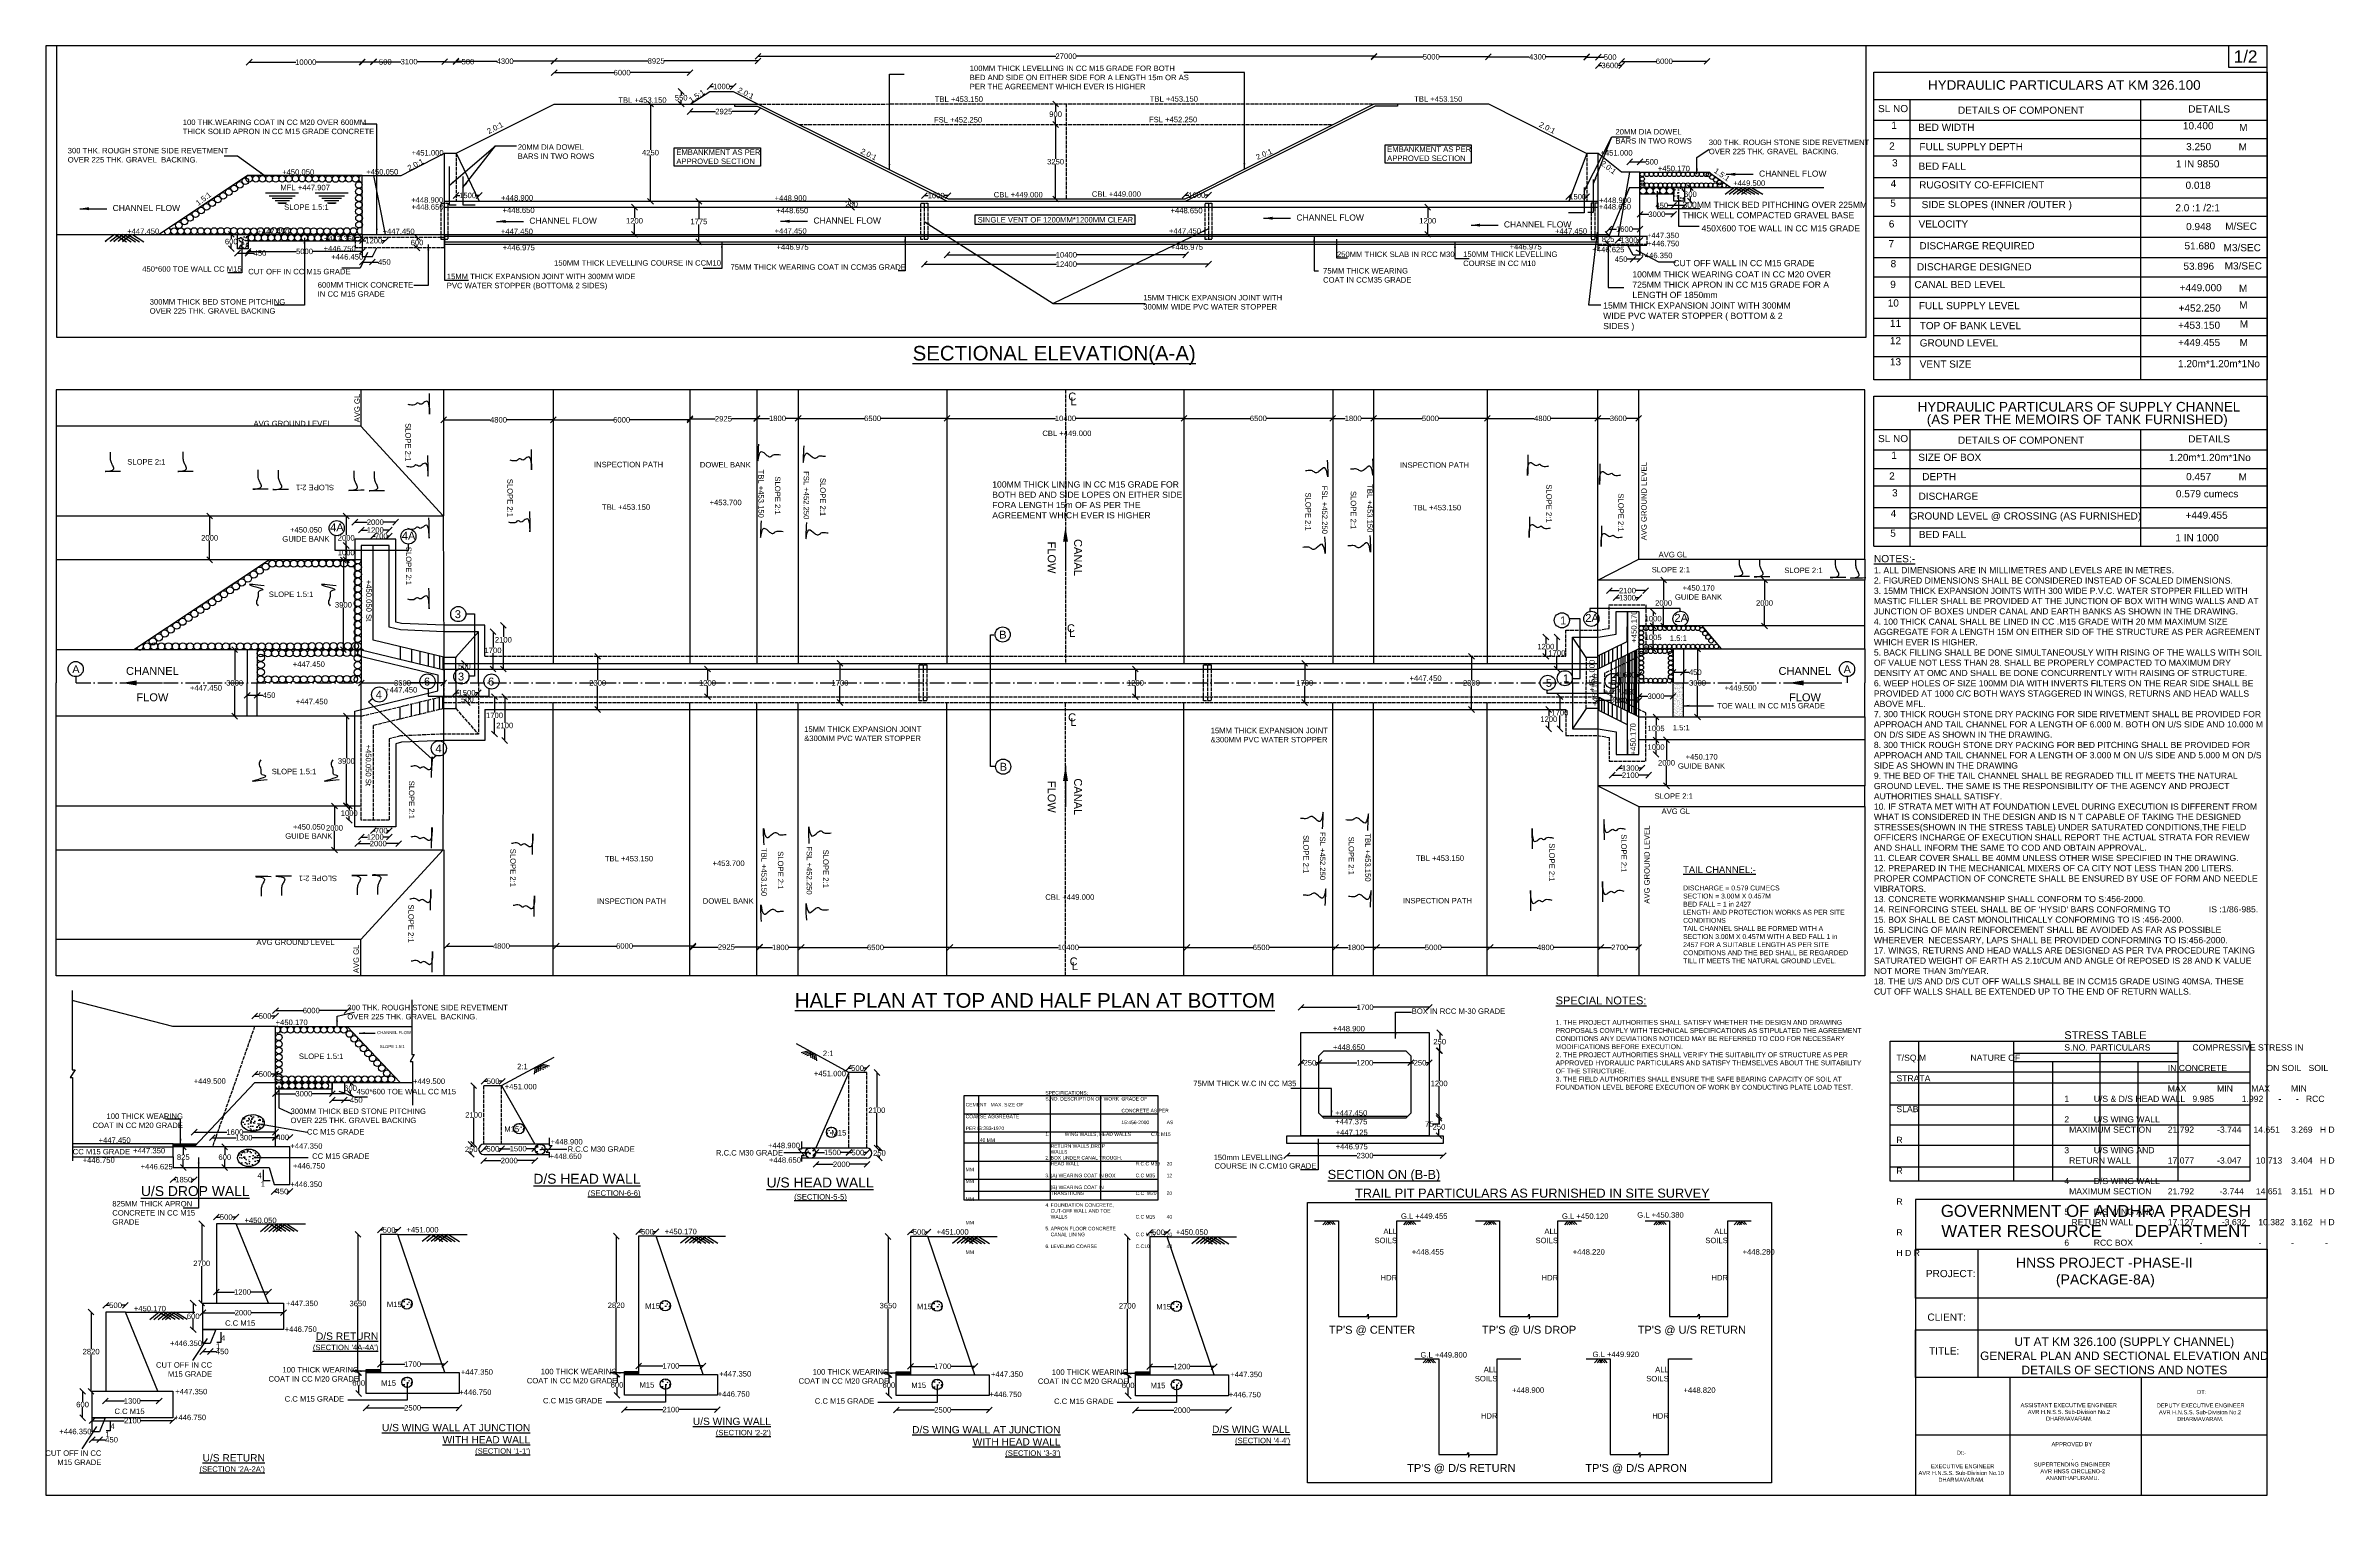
# Model space of a CAD drawing. Header units: millimetres. Extents: x 5124 to 6568637, y 2311 to 91879094.
# Drawn here: x 3782064 to 3819711, y 45931298 to 45955152 of the extents above; entities that cross this region are included whole.
import ezdxf

# ---------------------------------------------------------------- set-up
doc = ezdxf.new("R2010")
doc.units = ezdxf.units.MM
doc.header["$MEASUREMENT"] = 0
doc.linetypes.add('ACAD_ISO02W100', pattern=[15, 12, -3])
doc.linetypes.add('ACAD_ISO10W100', pattern=[18, 12, -3, 0, -3])
for name, color, linetype in [('DIMENSION', 7, 'Continuous'), ('DRAWING', 7, 'Continuous'), ('TEXT', 7, 'Continuous')]:
    doc.layers.add(name, color=color, linetype=linetype)
doc.styles.get("Standard").update_dxf_attribs({"font": 'arial.ttf', "height": 90})
doc.dimstyles.get("Standard").update_dxf_attribs({"dimtxt": 200, "dimasz": 110, "dimexe": 0.18, "dimexo": 0.0625, "dimgap": 0.09, "dimtad": 0, "dimtih": 1, "dimtoh": 1, "dimdec": 0, "dimzin": 0, "dimdsep": 46, "dimtxsty": 'Standard', "dimblk": 'OBLIQUE', "dimcen": 0.09, "dimse1": 1, "dimse2": 1, "dimadec": 0, "dimazin": 0, "dimtfac": 1, "dimtdec": 0, "dimtofl": 0, "dimtmove": 0, "dimatfit": 3, "dimfxl": 1, "dimtolj": 1, "dimtzin": 0, "dimarcsym": 0})

msp = doc.modelspace()

# ---------------------------------------------------------------- texts
at = {"layer": 'DRAWING', "linetype": 'Continuous'}
msp.add_text('%%UTRAIL PIT PARTICULARS AS FURNISHED IN SITE SURVEY', height=150, dxfattribs=at).set_placement((3803604, 45936195))
for s, insert, char_height, width, attachment_point in [('300MM THICK BED PITHCHING OVER 225MM THICK WELL COMPACTED GRAVEL BASE ', (3808989, 45952585), 101.438, 3093.557, 1), ('450X600 TOE WALL IN CC M15 GRADE \\P \\P', (3809303.5, 45952197.8), 101.438, 2727.273, 1), ('100MM THICK WEARING COAT IN CC M20 OVER 725MM THICK APRON IN CC M15 GRADE FOR A LENGTH OF 1850mm ', (3808165, 45951441.1), 101.438, 3597.29, 1), ('CUT OFF WALL IN CC M15 GRADE', (3808839, 45951626.5), 101.438, 2423.436, 1), ('15MM THICK EXPANSION JOINT WITH 300MM WIDE PVC WATER STOPPER ( BOTTOM & 2 SIDES ) ', (3807685, 45950928.6), 101.438, 3335.356, 1), ('100MM THICK LINING IN CC M15 GRADE FOR BOTH BED AND SIDE LOPES ON EITHER SIDE FORA LENGTH 15m OF AS PER THE AGREEMENT WHICH EVER IS HIGHER ', (3797634.8, 45947984), 101.4384, 3149.424, 1), ('G.L +449.455', (3805123.9, 45935936.7), 90, 997.549, 3), ('G.L +450.120', (3807772.4, 45935936.7), 90, 997.549, 3), ('G.L +450.380', (3809010.4, 45935956.7), 90, 997.549, 3), ('ALL \\PSOILS', (3804293.4, 45935686.9), 90, 997.549, 3), ('ALL \\PSOILS', (3806941.9, 45935686.9), 90, 997.549, 3), ('ALL \\PSOILS', (3809735.9, 45935686.9), 90, 997.549, 3), (' +448.455', (3805063.7, 45935348.3), 90, 997.549, 3), (' +448.220', (3807712.2, 45935348.3), 90, 997.549, 3), (' +448.280', (3810506.2, 45935348.3), 90, 997.549, 3), ('HDR', (3804295.4, 45934923.7), 90, 997.549, 3), ('HDR', (3806943.9, 45934923.7), 90, 997.549, 3), ('HDR', (3809737.9, 45934923.7), 90, 997.549, 3), ("TP'S @ CENTER", (3804592.9, 45934086.7), 130, 1418.797, 3), ("TP'S @ U/S DROP", (3807241.4, 45934086.7), 130, 1581.258, 3), ("TP'S @ U/S RETURN", (3810035.4, 45934086.7), 130, 1852.518, 3), ('G.L +449.800', (3805444.5, 45933654.2), 90, 997.549, 3), ('G.L +449.920', (3808275.9, 45933662.2), 90, 997.549, 3), ('\\A1;', (3787098.4, 45933296.8), 90, 928.712, 9), ('ALL \\PSOILS', (3805943.9, 45933412.4), 90, 997.549, 3), ('ALL \\PSOILS', (3808763.4, 45933412.4), 90, 997.549, 3), (' +448.900', (3806714.2, 45933073.8), 90, 997.549, 3), (' +448.820', (3809533.7, 45933073.8), 90, 997.549, 3), ('HDR', (3805945.9, 45932649.2), 90, 997.549, 3), ('HDR', (3808765.4, 45932649.2), 90, 997.549, 3), ("TP'S @ D/S RETURN", (3806243.4, 45931812.2), 130, 1852.518, 3), ("TP'S @ D/S APRON", (3809062.9, 45931812.2), 130, 1852.518, 3)]:
    msp.add_mtext(s, dxfattribs=dict(at, insert=insert, char_height=char_height, width=width, attachment_point=attachment_point))
at = {"layer": 'TEXT'}
for s, height, p in [('HYDRAULIC PARTICULARS AT KM 326.100', 158.298, (3813028.2, 45954427.7)), ('CHANNEL FLOW', 100, (3810249, 45952998.7)), ('CHANNEL FLOW', 100, (3783164.5, 45952432.7)), ('CHANNEL FLOW', 100, (3790020, 45952223.2)), ('CHANNEL FLOW', 100, (3794694, 45952226.2)), ('CHANNEL FLOW', 100, (3802638.5, 45952275.7)), ('CHANNEL FLOW', 100, (3806051.5, 45952162.2)), ('%%USECTIONAL ELEVATION(A-A)', 240, (3796325.5, 45949973)), ('HYDRAULIC PARTICULARS OF SUPPLY CHANNEL', 158.298, (3812857.5, 45949133)), ('(AS PER THE MEMOIRS OF TANK FURNISHED)', 158.298, (3813008.6, 45948925.1)), ('%%UHALF PLAN AT TOP AND HALF PLAN AT BOTTOM', 240, (3794386.4, 45939322.1))]:
    msp.add_text(s, height=height, dxfattribs=at).set_placement(p)
at = {"layer": 'TEXT', "linetype": 'Continuous'}
for s, height, p in [('SL NO', 117.99, (3812206.5, 45954060.1)), ('DETAILS OF COMPONENT ', 117.993, (3813521.6, 45954032.8)), ('DETAILS ', 117.99, (3817310.1, 45954054)), ('2', 118, (3812390, 45953443.1)), ('1', 118, (3812425.3, 45953784.1)), ('BED WIDTH ', 117.99, (3812869.1, 45953751.7)), ('10.400', 117.99, (3817221.9, 45953777.8)), ('M', 118, (3818147.4, 45953747.8)), ('3', 118, (3812437.1, 45953166.8)), ('BED FALL ', 117.99, (3812873.8, 45953110.9)), ('FULL SUPPLY DEPTH ', 117.993, (3812887.1, 45953433.1)), ('1 IN 9850', 117.99, (3817107.1, 45953151.2)), ('3.250', 117.99, (3817274.9, 45953433.6)), ('M', 118, (3818138.6, 45953430.1)), ('4', 118, (3812413.5, 45952825.8)), ('RUGOSITY CO-EFFICIENT ', 117.993, (3812882.8, 45952804.6)), ('0.018', 117.99, (3817266.1, 45952798.2)), ('5', 118, (3812407.7, 45952502.5)), (' SIDE SLOPES (INNER /OUTER )', 117.993, (3812878.3, 45952480.3)), ('2.0 :1 /2:1', 117.993, (3817098.2, 45952427.6)), ('6', 118, (3812384.1, 45952161.6)), ('VELOCITY ', 117.99, (3812873.8, 45952160.5)), ('0.948', 117.99, (3817274.9, 45952118.7)), ('M/SEC', 117.99, (3817917.8, 45952124)), ('7', 118, (3812378.4, 45951836.2)), ('DISCHARGE REQUIRED ', 117.993, (3812887.4, 45951803.1)), ('51.680', 117.99, (3817248.4, 45951801)), ('M3/SEC', 117.99, (3817891.3, 45951771)), ('8', 118, (3812413.7, 45951507)), ('DISCHARGE DESIGNED ', 117.993, (3812846.8, 45951456.2)), ('53.896', 117.99, (3817230.7, 45951465.7)), ('M3/SEC', 117.99, (3817908.9, 45951471)), ('10', 117.99, (3812366.6, 45950860.3)), ('9', 118, (3812407.8, 45951166)), ('CANAL BED LEVEL ', 117.993, (3812806.2, 45951163.5)), ('FULL SUPPLY LEVEL ', 117.993, (3812878.4, 45950816.6)), ('+449.000', 117.99, (3817168.9, 45951112.7)), ('M', 118, (3818143.8, 45951102.3)), ('M', 118, (3818147.4, 45950826.8)), ('11', 117.99, (3812401.9, 45950525.2)), ('TOP OF BANK LEVEL ', 117.993, (3812891.9, 45950487.8)), ('+453.150', 117.99, (3817142.4, 45950495)), ('+452.250', 117.99, (3817151.2, 45950777.4)), ('M', 118, (3818157.8, 45950515.1)), ('12', 117.99, (3812401.9, 45950240.9)), ('GROUND LEVEL', 117.993, (3812891.9, 45950203.5)), ('+449.455       M', 117.993, (3817142.4, 45950210.6)), ('13', 117.99, (3812401.9, 45949892.5)), ('VENT SIZE', 117.99, (3812891.9, 45949855)), ('1.20m*1.20m*1No', 117.993, (3817142.4, 45949862.2)), ('SL NO', 117.99, (3812206.5, 45948629.6)), ('DETAILS OF COMPONENT ', 117.993, (3813521.6, 45948602.3)), ('DETAILS ', 117.99, (3817310.1, 45948623.5)), ('1', 118, (3812425.3, 45948353.6)), ('SIZE OF BOX', 117.993, (3812869.1, 45948321.2)), ('1.20m*1.20m*1No', 117.993, (3816992.4, 45948318.3)), ('2', 118, (3812390, 45948012.6)), (' DEPTH ', 117.99, (3812887.1, 45948002.6)), ('0.457', 117.99, (3817274.9, 45948003.1)), ('M', 118, (3818138.6, 45947999.6)), ('3', 118, (3812437.1, 45947736.3)), ('DISCHARGE', 117.99, (3812873.8, 45947680.4)), ('0.579 cumecs', 117.993, (3817107.1, 45947720.7)), ('5', 118, (3812407.7, 45947072)), ('4', 118, (3812413.5, 45947395.4)), ('GROUND LEVEL @ CROSSING (AS FURNISHED)', 117.993, (3812723.8, 45947355.6)), ('BED FALL', 117.99, (3812878.3, 45947049.8)), ('+449.455', 117.99, (3817266.1, 45947367.7)), ('1 IN 1000', 117.99, (3817098.2, 45946997.1)), ('BOX IN RCC M-30 GRADE', 90, (3804536.3, 45939219.9)), ('+448.900', 90, (3803237, 45938932)), ('+448.650', 90, (3803240, 45938628)), ('75MM THICK W.C IN CC M35', 90, (3800941.5, 45938030.9)), ('+447.450', 90, (3803277.6, 45937545)), ('+447.375', 90, (3803279.1, 45937401.5)), ('+447.125', 90, (3803284.6, 45937225)), ('+446.975', 90, (3803284.6, 45936991.5)), ('150mm LEVELLING ', 90, (3801276.5, 45936813.9)), ('COURSE IN C.CM10 GRADE', 90, (3801291, 45936673)), ('%%USECTION ON (B-B)', 150, (3803153.1, 45936503))]:
    msp.add_text(s, height=height, dxfattribs=at).set_placement(p)
at = {"layer": 'TEXT'}
for s, insert, char_height, width, attachment_point in [('\\pi-18.269;1/2', (3818077.8, 45955076.6), 200, 306.708, 1), ('\\pi915.01;{\\LU/S DROP WALL \\P\\pi1778.1;\\H0.55118x; }', (3782715, 45936386), 163.286, 3591.195, 1), ('{\\LD/S HEAD WALL \\P\\H0.55118x; (SECTION-6-6) }', (3791847.7, 45936588.1), 163.286, 3591.195, 3), ('\\pi927.65;{\\LU/S HEAD WALL \\P\\pi1347.3;\\H0.55118x; (SECTION-5-5) }', (3792994.3, 45936527.1), 163.286, 3591.195, 1), ('\\pi1127.1;HNSS PROJECT -PHASE-II\\P\\pi1720; (PACKAGE-8A)\\P\\pi2529.3; ', (3813349.4, 45935207.9), 165.018, 5122.598, 1), ('PROJECT:', (3812993.9, 45935006.3), 118.55, 1106.152, 1), ("{\\H0.73491x;\\LD/S RETURN\\H1.3607x; \\P\\H0.55118x; (SECTION '4A-4A') }", (3787534.1, 45933977.1), 163.286, 3591.195, 3), ('CLIENT:', (3813019, 45934288.8), 118.55, 1106.152, 1), ('TITLE:', (3813046.3, 45933733.2), 118.55, 642.874, 1), ('\\pi765.1;UT AT KM 326.100 (SUPPLY CHANNEL)\\P\\pi199.94;GENERAL PLAN AND SECTIONAL ELEVATION AND \\P\\pi880.79;DETAILS OF SECTIONS AND NOTES', (3813686.2, 45933896.2), 139.824, 5122.598, 1), ('\\pi1577.4;  DT: \\P\\pi1674.3;\\P\\pi939.5; DEPUTY EXECUTIVE ENGINEER\\P\\pi1000.8;AVR H.N.S.S. Sub-Division No.2\\P\\pi1301.3;DHARMAVARAM.', (3815826.7, 45933031.7), 66.714, 3348.56, 1), ("{\\H0.73491x;\\LU/S WING WALL AT JUNCTION\\PWITH HEAD WALL\\P\\H0.74999x; (SECTION '1-1') }", (3790035, 45932472.2), 163.286, 3591.195, 3), ("{\\H0.73491x;\\LU/S WING WALL \\P\\H0.74999x; (SECTION '2-2') }", (3793994.5, 45932574.2), 163.286, 3591.195, 3), ('\\pi1674.3;\\P\\P\\pi882.52;ASSISTANT EXECUTIVE ENGINEER\\P\\pi1000.8;AVR H.N.S.S. Sub-Division No.2\\P\\pi1301.3;DHARMAVARAM.', (3813669.1, 45933037), 66.714, 3348.56, 1), ("{\\H0.73491x;\\LD/S WING WALL AT JUNCTION\\PWITH HEAD WALL\\P\\H0.74999x; (SECTION '3-3') }", (3798756, 45932437.2), 163.286, 3591.195, 3), ("{\\H0.73491x;\\LD/S WING WALL \\P\\H0.74999x; (SECTION '4-4') }", (3802535.6, 45932443.5), 163.286, 3591.195, 3), ('\\pi1340.6;APPROVED BY\\P\\pi1661.3; \\P\\pi1669.6;.  \\P\\pi1050.4;SUPERTENDING ENGINEER                \\P\\pi1130.4; AVR HNSS CIRCLENO-2\\P\\pi0;^I^I^I^I       ANANTHAPURAMU.', (3813720.4, 45932172.2), 66.714, 3348.56, 1), ("{\\H0.73491x;\\LU/S RETURN\\H1.3607x; \\P\\H0.55118x; (SECTION '2A-2A') }", (3785668.6, 45931974.6), 163.286, 3591.195, 3), ('\\pi1604.3;Dt:- \\P\\pi1674.3;\\P\\pi1128.5;  EXECUTIVE ENGINEER\\P\\pi974.67;AVR H.N.S.S. Sub-Division No.10\\P\\pi1301.3;DHARMAVARAM.', (3811898, 45932031.5), 66.714, 3348.56, 1)]:
    msp.add_mtext(s, dxfattribs=dict(at, insert=insert, char_height=char_height, width=width, attachment_point=attachment_point))
at = {"layer": 'TEXT', "linetype": 'Continuous'}
for s, insert, char_height, width, attachment_point in [('100MM THICK LEVELLING IN CC M15 GRADE FOR BOTH BED AND SIDE ON EITHER SIDE FOR A LENGTH 15m OR AS PER THE AGREEMENT WHICH EVER IS HIGHER', (3797264.3, 45954826.2), 90, 3626.999, 1), ('TBL +453.150', (3796688.8, 45954318.7), 90, 788.308, 1), ('TBL +453.150', (3800225.7, 45954322.7), 90, 788.308, 1), ('TBL +453.150', (3804575.8, 45954321.9), 90, 788.308, 1), ('100 THK.WEARING COAT IN CC M20 OVER 600MM THICK SOLID APRON IN CC M15 GRADE CONCRETE', (3784318.1, 45953938.2), 90, 3252.334, 1), ('TBL +453.150', (3791483.5, 45954303.9), 90, 788.308, 1), ('FSL +452.250', (3796675.8, 45953979.4), 90, 788.308, 1), ('FSL +452.250', (3800212.7, 45953983.4), 90, 788.308, 1), ('20MM DIA DOWEL \\PBARS IN TWO ROWS', (3807886.6, 45953782.2), 90, 1251.63, 1), ('300 THK. ROUGH STONE SIDE REVETMENT \\POVER 225 THK. GRAVEL  BACKING.', (3809422.6, 45953608.2), 90, 2962.671, 1), ('300 THK. ROUGH STONE SIDE REVETMENT \\POVER 225 THK. GRAVEL  BACKING.', (3782425.5, 45953471.5), 90, 2962.671, 1), ('+451.000', (3788082.1, 45953436.4), 90, 522.789, 1), ('20MM DIA DOWEL \\PBARS IN TWO ROWS', (3789829.5, 45953529.7), 90, 1786.064, 1), ('EMBANKMENT AS PER\\PAPPROVED SECTION', (3792438, 45953446.4), 90, 1457.738, 1), ('EMBANKMENT AS PER\\PAPPROVED SECTION', (3804130.6, 45953496.3), 90, 1457.738, 1), (' +451.000', (3807605.8, 45953435.4), 90, 788.308, 1), ('MFL +447.907', (3785924.6, 45952863.9), 90, 1026.723, 1), ('+450.050', (3785953, 45953118.8), 90, 522.789, 1), ('+450.050', (3787336.1, 45953122.9), 90, 522.789, 1), (' +450.170', (3808548.8, 45953176.7), 90, 558.704, 1), (' +449.500', (3809788.3, 45952937.7), 90, 558.704, 1), ('SLOPE 1.5:1', (3785986.1, 45952541.9), 90, 799.694, 1), ('+448.900', (3788075.1, 45952659.9), 90, 522.789, 1), ('+448.650', (3788080.6, 45952544.3), 90, 522.789, 1), ('+448.900', (3789554.1, 45952695), 90, 522.789, 1), ('+448.650', (3789578.6, 45952490.4), 90, 522.789, 1), ('+448.900', (3794055, 45952690), 90, 522.789, 1), ('+448.650', (3794079.6, 45952485.4), 90, 522.789, 1), ('CBL +449.000', (3797658.8, 45952746.9), 90, 848.004, 1), ('CBL +449.000', (3799273.9, 45952757.2), 90, 848.004, 1), ('+448.650', (3800567.2, 45952485.4), 90, 522.789, 1), (' +448.650', (3807579.3, 45952548.2), 90, 558.704, 1), (' +448.900', (3807583.2, 45952655.2), 90, 558.704, 1), ('+447.450', (3783403.3, 45952144.3), 90, 496.625, 1), ('+447.450', (3785544.3, 45952142.1), 90, 522.789, 1), ('+447.450', (3787604.6, 45952143.4), 90, 522.789, 1), ('+447.450', (3789551, 45952141.4), 90, 522.789, 1), ('+447.450', (3794054.5, 45952149.9), 90, 522.789, 1), ('SINGLE VENT OF 1200MM*1200MM CLEAR', (3797395.3, 45952333.9), 90, 2612.737, 1), ('+447.450', (3800542.1, 45952149.9), 90, 522.789, 1), ('+447.450', (3806893.3, 45952146.9), 90, 522.789, 1), (' +447.350', (3808370.3, 45952076.7), 90, 558.704, 1), ('+446.750', (3786635.8, 45951859.5), 90, 522.789, 1), ('+447.350', (3786642, 45952023.1), 90, 522.789, 1), ('+446.450', (3786759.1, 45951723.9), 90, 522.789, 1), ('+446.975', (3789582, 45951875.9), 90, 522.789, 1), ('+446.975', (3794085.5, 45951884.4), 90, 522.789, 1), ('+446.975', (3800573.1, 45951884.5), 90, 522.789, 1), ('250MM THICK SLAB IN RCC M30', (3803305.7, 45951765.5), 90, 1930.191, 1), ('150MM THICK LEVELLING \\PCOURSE IN CC M10', (3805381.2, 45951767), 90, 1544.222, 1), (' +446.975', (3806110.3, 45951889.9), 90, 558.704, 1), (' +446.625', (3807472.8, 45951844.2), 90, 558.704, 1), (' +446.350', (3808262.3, 45951747.2), 90, 558.704, 1), (' +446.750', (3808376.3, 45951942.7), 90, 558.704, 1), ('450*600 TOE WALL CC M15', (3783651, 45951523.8), 90, 1631.091, 1), ('CUT OFF IN CC M15 GRADE', (3785395.3, 45951480.9), 90, 1674.703, 1), ('15MM THICK EXPANSION JOINT WITH 300MM WIDE PVC WATER STOPPER (BOTTOM& 2 SIDES)', (3788662, 45951401.4), 90, 3254.949, 1), ('150MM THICK LEVELLING COURSE IN CCM10', (3790426.5, 45951623.4), 90, 3067.897, 1), ('75MM THICK WEARING COAT IN CCM35 GRADE', (3793328.1, 45951555.2), 90, 3067.897, 1), ('75MM THICK WEARING COAT IN CCM35 GRADE', (3803077.2, 45951494.5), 90, 1597.389, 1), ('300MM THICK BED STONE PITCHING\\POVER 225 THK. GRAVEL BACKING', (3783774.3, 45950983.2), 90, 2962.671, 1), ('600MM THICK CONCRETE IN CC M15 GRADE', (3786538.1, 45951262.3), 90, 1623.448, 1), ('15MM THICK EXPANSION JOINT WITH 300MM WIDE PVC WATER STOPPER ', (3800119.5, 45951051.7), 90, 2294.946, 1), ('C', (3798885.2, 45949445), 130, 85.006, 1), ('L', (3798922.2, 45949367.5), 130, 85.006, 1), ('AVG GROUND LEVEL', (3785481.8, 45948979.9), 90, 1282.019, 1), ('CBL +449.000', (3798458.9, 45948819.6), 90, 839.017, 1), ('SLOPE 2:1', (3783404.4, 45948349.7), 90, 606.835, 1), ('INSPECTION PATH', (3791082.4, 45948305.2), 90, 1282.019, 1), ('DOWEL BANK', (3792824.5, 45948302.3), 90, 839.017, 1), ('INSPECTION PATH', (3805479.6, 45948297.1), 90, 1282.019, 3), ('TBL +453.150', (3791213.5, 45947605.3), 90, 788.308, 1), ('+453.700', (3792984.5, 45947681.5), 90, 522.789, 1), ('TBL +453.150', (3805348.5, 45947597.3), 90, 788.308, 3), ('\\pi130.63;+450.050\\P\\pi3.7958;GUIDE BANK', (3785952, 45947232), 90, 776.152, 1), ('4A', (3786742.4, 45947291.5), 130, 85.006, 1), ('4A', (3787921.9, 45947154), 130, 85.006, 1), ('AVG GL', (3808596.8, 45946824.6), 90, 606.835, 1), ('SLOPE 2:1', (3808482.8, 45946575.6), 90, 606.835, 1), ('SLOPE 2:1', (3810665.2, 45946564.1), 90, 606.835, 1), ("{\\H1.1818x;\\LNOTES:- \\P}1. ALL DIMENSIONS ARE IN MILLIMETRES AND LEVELS ARE IN METRES. \\P2. FIGURED DIMENSIONS SHALL BE CONSIDERED INSTEAD OF SCALED DIMENSIONS. \\P3. 15MM THICK EXPANSION JOINTS WITH 300 WIDE P.V.C. WATER STOPPER FILLED WITH MASTIC FILLER SHALL BE PROVIDED AT THE JUNCTION OF BOX WITH WING WALLS AND AT JUNCTION OF BOXES UNDER CANAL AND EARTH BANKS AS SHOWN IN THE DRAWING. \\P4. 100 THICK CANAL SHALL BE LINED IN CC .M15 GRADE WITH 20 MM MAXIMUM SIZE AGGREGATE FOR A LENGTH 15M ON EITHER SID OF THE STRUCTURE AS PER AGREEMENT WHICH EVER IS HIGHER. \\P5. BACK FILLING SHALL BE DONE SIMULTANEOUSLY WITH RISING OF THE WALLS WITH SOIL OF VALUE NOT LESS THAN 28. SHALL BE PROPERLY COMPACTED TO MAXIMUM DRY DENSITY AT OMC AND SHALL BE DONE CONCURRENTLY WITH RAISING OF STRUCTURE. \\P6. WEEP HOLES OF SIZE 100MM DIA WITH INVERTS FILTERS ON THE REAR SIDE SHALL BE PROVIDED AT 1000 C/C BOTH WAYS STAGGERED IN WINGS, RETURNS AND HEAD WALLS ABOVE MFL. \\P7. 300 THICK ROUGH STONE DRY PACKING FOR SIDE RIVETMENT SHALL BE PROVIDED FOR APPROACH AND TAIL CHANNEL FOR A LENGTH OF 6.000 M. BOTH ON U/S SIDE AND 10.000 M ON D/S SIDE AS SHOWN IN THE DRAWING. \\P8. 300 THICK ROUGH STONE DRY PACKING FOR BED PITCHING SHALL BE PROVIDED FOR APPROACH AND TAIL CHANNEL FOR A LENGTH OF 3.000 M ON U/S SIDE AND 5.000 M ON D/S SIDE AS SHOWN IN THE DRAWING \\P9. THE BED OF THE TAIL CHANNEL SHALL BE REGRADED TILL IT MEETS THE NATURAL GROUND LEVEL. THE SAME IS THE RESPONSIBILITY OF THE AGENCY AND PROJECT AUTHORITIES SHALL SATISFY. \\P10. IF STRATA MET WITH AT FOUNDATION LEVEL DURING EXECUTION IS DIFFERENT FROM WHAT IS CONSIDERED IN THE DESIGN AND IS N T CAPABLE OF TAKING THE DESIGNED STRESSES(SHOWN IN THE STRESS TABLE) UNDER SATURATED CONDITIONS,THE FIELD OFFICERS INCHARGE OF EXECUTION SHALL REPORT THE ACTUAL STRATA FOR REVIEW AND SHALL INFORM THE SAME TO COD AND OBTAIN APPROVAL. \\P11. CLEAR COVER SHALL BE 40MM UNLESS OTHER WISE SPECIFIED IN THE DRAWING. \\P12. PREPARED IN THE MECHANICAL MIXERS OF CA CITY NOT LESS THAN 200 LITERS. PROPER COMPACTION OF CONCRETE SHALL BE ENSURED BY USE OF FORM AND NEEDLE VIBRATORS. \\P13. CONCRETE WORKMANSHIP SHALL CONFORM TO S:456-2000. \\P14. REINFORCING STEEL SHALL BE OF 'HYSID' BARS CONFORMING TO                IS :1/86-985. \\P15. BOX SHALL BE CAST MONOLITHICALLY CONFORMING TO IS :456-2000. \\P16. SPLICING OF MAIN REINFORCEMENT SHALL BE AVOIDED AS FAR AS POSSIBLE WHEREVER  NECESSARY, LAPS SHALL BE PROVIDED CONFORMING TO IS:456-2000. \\P17. WINGS, RETURNS AND HEAD WALLS ARE DESIGNED AS PER TVA PROCEDURE TAKING SATURATED WEIGHT OF EARTH AS 2.1t/CUM AND ANGLE Of REPOSED IS 28 AND K VALUE NOT MORE THAN 3m/YEAR. \\P18. THE U/S AND D/S CUT OFF WALLS SHALL BE IN CCM15 GRADE USING 40MSA. THESE CUT OFF WALLS SHALL BE EXTENDED UP TO THE END OF RETURN WALLS.", (3812138.5, 45946771.7), 101.4384, 6387.975, 1), ('SLOPE 1.5:1', (3785733.3, 45946170.6), 90, 905.622, 1), ('\\pi130.63;+450.170\\P\\pi3.7958;GUIDE BANK', (3808861.9, 45946275.8), 90, 776.152, 1), ('3', (3788793.2, 45945863), 130, 85.006, 1), ('1', (3806975.7, 45945760), 130, 85.006, 1), ('2A', (3807390.2, 45945801.5), 130, 85.006, 1), ('2A', (3808857.2, 45945801.5), 130, 85.006, 1), ('B', (3797749.2, 45945526.5), 130, 85.006, 1), ('C', (3798863.7, 45945631.9), 130, 85.006, 1), ('L', (3798900.7, 45945554.4), 130, 85.006, 1), ('\\pi266.64;1.5:1', (3808515.4, 45945448.8), 90, 776.152, 1), ('A', (3782500.1, 45944957.9), 130, 85.006, 1), ('\\pi-38.104;CHANNEL \\P\\pi388.08;\\P\\pi134.24;FLOW', (3783422.5, 45944928.9), 130, 776.152, 1), ('+447.450', (3786128, 45945020), 90, 905.622, 1), ('\\pi-38.104;CHANNEL \\P\\pi388.08;\\P\\pi134.24;FLOW', (3810608, 45944928.9), 130, 776.152, 1), ('A', (3811640.1, 45944957.9), 130, 85.006, 1), ('+447.450', (3784435.6, 45944629.9), 90, 905.622, 1), ('4', (3787492.2, 45944538.6), 130, 85.006, 1), ('+447.450', (3787649.1, 45944598.9), 90, 905.622, 1), ('6', (3788286.2, 45944754.1), 130, 85.006, 1), ('3', (3788845.2, 45944837), 130, 85.006, 1), ('6', (3789340.7, 45944754), 130, 85.006, 1), ('+447.450', (3804498.6, 45944788.9), 90, 905.622, 1), ('5', (3806742.2, 45944732.6), 130, 85.006, 1), ('1', (3807024.7, 45944807.1), 130, 85.006, 1), ('\\pi130.63;+447.450', (3807565.1, 45944564.1), 90, 776.152, 1), ('5', (3807808.2, 45944761.5), 130, 85.006, 1), ('\\pi130.63;+449.500', (3809551.1, 45944628.6), 90, 776.152, 1), ('+447.450', (3786176.5, 45944314), 90, 905.622, 7), ('C', (3798882.7, 45944165.9), 130, 85.006, 1), ('\\pi1.9234;TOE WALL IN CC M15 GRADE', (3809557.5, 45944336.4), 90, 1768.669, 1), ('15MM THICK EXPANSION JOINT\\P&300MM PVC WATER STOPPER', (3794541.5, 45943950), 90, 2040.045, 1), ('L', (3798919.7, 45944088.4), 130, 85.006, 1), ('15MM THICK EXPANSION JOINT\\P&300MM PVC WATER STOPPER', (3801228.3, 45943928.1), 90, 2040.045, 1), ('\\pi266.64;1.5:1', (3808563.9, 45943885.2), 90, 776.152, 7), ('4', (3788474.7, 45943652.5), 130, 85.006, 1), ('\\pi130.63;+450.170\\P\\pi3.7958;GUIDE BANK', (3808910.4, 45943254.2), 90, 776.152, 7), ('SLOPE 1.5:1', (3785781.8, 45943163.4), 90, 905.622, 7), ('B', (3797757.2, 45943352), 130, 85.006, 1), ('SLOPE 2:1', (3808531.3, 45942758.4), 90, 606.835, 7), ('\\pi130.63;+450.050\\P\\pi3.7958;GUIDE BANK', (3786000.5, 45942102), 90, 776.152, 7), ('AVG GL', (3808645.3, 45942509.4), 90, 606.835, 7), ('TBL +453.150', (3791262, 45941728.7), 90, 788.308, 7), ('+453.700', (3793033, 45941652.4), 90, 522.789, 7), ('TBL +453.150', (3805397, 45941736.7), 90, 788.308, 9), ('{\\H1.375x;\\LTAIL CHANNEL:- } \\P\\PDISCHARGE = 0.579 CUMECS \\PSECTION = 3.00M X 0.457M \\PBED FALL = 1 in 2427 \\PLENGTH AND PROTECTION WORKS AS PER SITE CONDITIONS \\PTAIL CHANNEL SHALL BE FORMED WITH A SECTION 3.00M X 0.457M WITH A BED FALL 1 in 2457 FOR A SUITABLE LENGTH AS PER SITE CONDITIONS AND THE BED SHALL BE REGARDED TILL IT MEETS THE NATURAL GROUND LEVEL. ', (3809000.5, 45941649.5), 80.0004, 2740.413, 1), ('CBL +449.000', (3798507.4, 45941095.9), 90, 839.017, 7), ('INSPECTION PATH', (3791130.9, 45941028.8), 90, 1282.019, 7), ('DOWEL BANK', (3792873, 45941031.7), 90, 839.017, 7), ('INSPECTION PATH', (3805528.1, 45941036.8), 90, 1282.019, 9), ('AVG GROUND LEVEL', (3785530.3, 45940354.1), 90, 1282.019, 7), ('C', (3798907.7, 45940148.9), 130, 85.006, 1), ('L', (3798944.7, 45940071.4), 130, 85.006, 1), ('300 THK. ROUGH STONE SIDE REVETMENT \\POVER 225 THK. GRAVEL  BACKING.', (3787025.1, 45939369.2), 90, 2962.671, 1), ('{\\H1.2816x;\\LSPECIAL NOTES:}\\P\\P{\\H0.78866x;1. THE PROJECT AUTHORITIES SHALL SATISFY WHETHER THE DESIGN AND DRAWING PROPOSALS COMPLY WITH TECHNICAL SPECIFICATIONS AS STIPULATED THE AGREEMENT CONDITIONS ANY DEVIATIONS NOTICED MAY BE REFERRED TO CDO FOR NECESSARY MODIFICATIONS BEFORE EXECUTION. \\P2. THE PROJECT AUTHORITIES SHALL VERIFY THE SUITABILITY OF STRUCTURE AS PER APPROVED HYDRAULIC PARTICULARS AND SATISFY THEMSELVES ABOUT THE SUITABILITY OF THE STRUCTURE. \\P3. THE FIELD AUTHORITIES SHALL ENSURE THE SAFE BEARING CAPACITY OF SOIL AT FOUNDATION LEVEL BEFORE EXECUTION OF WORK BY CONDUCTING PLATE LOAD TEST. }', (3806903.5, 45939506), 101.4384, 5195.453, 1), ('+450.170', (3786373.5, 45939125.9), 90, 569.24, 3), ('CHANNEL FLOW', (3788071.4, 45938936.9), 50, 1236.486, 3), ('\\pi2762;{\\H1.2816x;STRESS TABLE \\P\\pi0;}S.NO. PARTICULARS ^I^ICOMPRESSIVE STRESS IN T/SQ.M ^I^INATURE OF^I\\P^I ^I^I ^I^IIN CONCRETE ^I^ION SOIL ^I^ISOIL STRATA\\P^I^I^I^I^IMAX ^I^IMIN ^I    MAX ^IMIN \\P1 ^IU/S & D/S HEAD WALL ^I9.985 ^I^I1.992^I     -^I^I - ^I^IRCC SLAB \\P2 ^IU/S WING WALL \\P^IMAXIMUM SECTION ^I21.792 ^I-3.744     14.651 ^I3.269 ^I^IH D R \\P3 ^IU/S WING AND \\P^IRETURN WALL ^I^I17.077 ^I-3.047      10.713 ^I3.404^I^I H D R \\P4 ^ID/S WING WALL \\P^IMAXIMUM SECTION ^I21.792^I -3.744     14.651 ^I3.151 ^I^IH D R \\P5 ^ID/S WING AND\\P^I RETURN WALL ^I^I17.127 ^I  -3.632     10.382 ^I3.162^I^I H D R \\P6 ^IRCC BOX ^I^I^I   -^I^I       -^I^I-             -^I^I H D R ', (3812509.5, 45938935.5), 101.438, 6858.441, 1), ('SLOPE 1.5:1', (3786227.9, 45938567.5), 90, 799.694, 1), ('SLOPE 1.5:1', (3787967.8, 45938707.8), 50, 1236.486, 3), ('2:1', (3794848.6, 45938615.3), 90, 240.45, 1), ('+449.500', (3785026, 45938159.4), 90, 569.24, 3), ('+449.500', (3788634, 45938156.9), 90, 569.24, 3), ('2:1', (3789993.4, 45938399.8), 90, 240.45, 3), ('+451.000', (3794699.7, 45938283.3), 90, 569.24, 1), ('450*600 TOE WALL CC M15', (3787178.3, 45937986.4), 90, 1631.091, 1), ('+451.000', (3790142.3, 45938067.8), 90, 569.24, 3), ('\\pi1311.6;{\\LSPECIFICATIONS: \\P\\pi0;}S.NO. DESCRIPTION OF WORK ^IGRADE OF CEMENT   MAX. SIZE OF\\P^I^I^I^I^I^ICONCRETE AS PER    COARSE AGGREGATE\\P^I^I^I^I^I^I15:456-2000  ^I^I AS PER IS:383-1970 \\P1. ^IWING WALLS, HEAD WALLS^I^I C.C M15 ^I^I^I40 MM \\P^IRETURN WALLS,DROP \\P^IWALLS \\P2.^IBOX UNDER CANAL TROUGH. ^I^I^I^I^I^I^I\\P^IHEAD WALL ^I^I^I^IR.C.C M30 ^I^I^I20 MM \\P3.^I(A) WEARING COAT IN BOX ^I^IC.C M35 ^I^I^I12 MM \\P^I(B) WEARING COAT IN ^I\\P^ITRANSITIONS ^I^I^I^IC.C  M20 ^I^I^I20 MM \\P4.^IFOUNDATION CONCRETE, \\P^ICUT-OFF WALL AND TOE \\P^IWALLS ^I^I^I^I^IC.C M15 ^I^I^I40 MM \\P5.^IAPRON FLOOR CONCRETE \\P^ICANAL LINING ^I^I^I^IC.C M15 ^I^I^I20 MM \\P6.^ILEVELING COARSE ^I^I^IC.C10 ^I^I^I40 MM ', (3797197.5, 45937949.3), 58.243, 3313.222, 1), ('100 THICK WEARING COAT IN CC M20 GRADE', (3784321.4, 45937581.9), 90, 1551.976, 3), ('300MM THICK BED STONE PITCHING\\POVER 225 THK. GRAVEL BACKING', (3786090.9, 45937663), 90, 2962.671, 1), ('M15', (3789852.7, 45937369.4), 90, 240.45, 3), ('CC M15 GRADE', (3783450.9, 45936997.9), 90, 1234.321, 3), ('+447.450', (3783461.5, 45937186.4), 90, 569.24, 3), ('+447.350', (3784028.4, 45937014.4), 90, 569.24, 3), ('+447.350', (3786616.5, 45937091.9), 90, 569.24, 3), ('CC M15 GRADE', (3787304.8, 45937323.5), 90, 1234.321, 3), ('+448.900', (3790897.3, 45937161.2), 90, 522.789, 3), ('R.C.C M30 GRADE ', (3791752.6, 45937040.5), 90, 1184.604, 3), ('+448.900', (3793944.7, 45937100.1), 90, 522.789, 1), ('M15', (3794989.3, 45937308.4), 90, 240.45, 1), ('+446.750', (3783199.5, 45936858.9), 90, 569.24, 3), ('+446.625', (3784152.9, 45936750.9), 90, 569.24, 3), ('+446.750', (3786657.5, 45936764.4), 90, 569.24, 3), ('CC M15 GRADE', (3787388.8, 45936924.5), 90, 1234.321, 3), ('+448.650', (3790880.9, 45936921.5), 90, 522.789, 3), ('R.C.C M30 GRADE ', (3793089.4, 45936979.5), 90, 1184.604, 1), ('+448.650', (3793961.1, 45936860.4), 90, 522.789, 1), ('4', (3785616.9, 45936606.4), 90, 569.24, 3), ('1', (3785670.9, 45936464.9), 90, 569.24, 3), ('+446.350', (3786612.4, 45936461.9), 90, 569.24, 3), ('825MM THICK APRON\\PCONCRETE IN CC M15^JGRADE', (3783158.9, 45936141), 90, 1358.083, 1), ('+450.050', (3785861.4, 45935867.4), 90, 569.24, 3), ('+451.000', (3788525.4, 45935712.9), 90, 997.549, 3), ('+450.170', (3792774.9, 45935683.4), 90, 557.721, 3), ('+451.000', (3797246.4, 45935677.9), 90, 997.549, 3), ('+450.050', (3801182.9, 45935673.9), 90, 997.549, 3), ('+450.170', (3784041.4, 45934415.4), 90, 569.24, 3), ('+447.350', (3786542.3, 45934501.3), 90, 569.24, 3), ('M15', (3787919.9, 45934484.9), 90, 240.45, 3), ('M15', (3792169.4, 45934455.4), 90, 240.45, 3), ('M15', (3796640.9, 45934449.9), 90, 240.45, 3), ('M15', (3800577.4, 45934445.9), 90, 240.45, 3), ('C.C M15', (3785509.9, 45934176.9), 90, 569.24, 3), ('+446.750', (3786522.4, 45934076.4), 90, 569.24, 3), ('+446.350', (3784636.3, 45933844.8), 90, 522.789, 3), ('1', (3784933.8, 45933796.8), 90, 569.24, 3), ('4', (3785017.9, 45933931.4), 90, 569.24, 3), ('CUT OFF IN CC \\PM15 GRADE', (3784799.8, 45933488.5), 90, 912.567, 3), ('100 THICK WEARING COAT IN CC M20 GRADE', (3787215.9, 45933408.8), 90, 1604.248, 3), ('+447.350', (3789420.4, 45933371.3), 90, 997.549, 3), ('100 THICK WEARING COAT IN CC M20 GRADE', (3791465.4, 45933379.3), 90, 1604.248, 3), ('+447.350', (3793669.9, 45933341.8), 90, 997.549, 3), ('100 THICK WEARING COAT IN CC M20 GRADE', (3795936.9, 45933373.8), 90, 1604.248, 3), ('+447.350', (3798141.4, 45933336.3), 90, 997.549, 3), ('100 THICK WEARING COAT IN CC M20 GRADE', (3799873.4, 45933369.8), 90, 1604.248, 3), ('+447.350', (3802077.9, 45933332.3), 90, 997.549, 3), ('+447.350', (3784722.3, 45933049.3), 90, 569.24, 3), ('C.C M15 GRADE', (3786972.4, 45932929.3), 90, 997.549, 3), ('M15', (3787825.9, 45933188.9), 90, 240.45, 3), ('+446.750', (3789396.4, 45933038.9), 90, 997.549, 3), ('C.C M15 GRADE', (3791221.9, 45932899.8), 90, 997.549, 3), ('M15', (3792075.4, 45933159.4), 90, 240.45, 3), ('+446.750', (3793645.9, 45933009.4), 90, 997.549, 3), ('C.C M15 GRADE', (3795693.4, 45932894.3), 90, 997.549, 3), ('M15', (3796546.9, 45933153.9), 90, 240.45, 3), ('+446.750', (3798117.4, 45933003.9), 90, 997.549, 3), ('C.C M15 GRADE', (3799629.9, 45932890.3), 90, 997.549, 3), ('M15', (3800483.4, 45933149.9), 90, 240.45, 3), ('+446.750', (3802053.9, 45932999.9), 90, 997.549, 3), ('4', (3783197.9, 45932479.4), 90, 569.24, 3), ('C.C M15', (3783689.9, 45932724.9), 90, 569.24, 3), ('+446.750', (3784702.4, 45932624.4), 90, 569.24, 3), ('+446.350', (3782816.3, 45932392.8), 90, 522.789, 3), ('1', (3783113.8, 45932344.8), 90, 569.24, 3), ('CUT OFF IN CC \\PM15 GRADE', (3782979.8, 45932036.5), 90, 912.567, 3)]:
    msp.add_mtext(s, dxfattribs=dict(at, insert=insert, char_height=char_height, width=width, attachment_point=attachment_point))
for s, insert, char_height, width, attachment_point, rotation in [('1.5:1', (3792632.3, 45954288.5), 90, 257.455, 1, 32.91704), ('2.0:1', (3793477.1, 45954474.2), 90, 257.455, 1, 333.23988), ('2.0:1', (3789311.4, 45953777.9), 90, 522.789, 1, 27.54393), ('2.0:1', (3806660.7, 45953906.7), 90, 257.455, 1, 333.23988), ('2.0:1', (3788001.7, 45953172.6), 90, 522.789, 1, 27.54393), ('2.0:1', (3795497.8, 45953468.6), 90, 257.455, 1, 333.23988), ('2.0:1', (3801960.6, 45953355.4), 90, 257.455, 1, 23.31461), ('2.0:1', (3807688, 45953270.9), 90, 558.704, 1, 322.8509), ('1.5:1', (3809548.4, 45953146.8), 90, 558.704, 1, 325.90645), ('1.5:1', (3784520, 45952588.1), 90, 522.789, 1, 36.72671), ('AVG GL ', (3787141.8, 45948955.4), 90, 1282.019, 1, 90), ('SLOPE 2:1', (3788070.8, 45948942.4), 90, 606.835, 1, 270), ('AVG GROUND LEVEL', (3808310.9, 45947014.5), 90, 1282.019, 1, 90), ('SLOPE 2:1', (3786807.8, 45947837.7), 90, 606.835, 1, 180), ('SLOPE 2:1', (3789748.1, 45948025.7), 90, 606.835, 1, 270), ('TBL +453.150', (3793877.6, 45948176.6), 90, 788.308, 1, 270), ('SLOPE 2:1', (3794149.6, 45948065.1), 90, 606.835, 1, 270), ('FSL +452.250', (3794621.8, 45948151.6), 90, 788.308, 1, 270), ('SLOPE 2:1', (3794893.8, 45948040.1), 90, 606.835, 1, 270), ('TBL +453.150', (3803802.4, 45947937.1), 90, 788.308, 7, 270), ('SLOPE 2:1', (3806748.4, 45947934.7), 90, 606.835, 7, 270), ('SLOPE 2:1', (3802786.2, 45947800.6), 90, 606.835, 7, 270), ('FSL +452.250', (3803058.2, 45947912.1), 90, 788.308, 7, 270), ('SLOPE 2:1', (3803530.4, 45947825.6), 90, 606.835, 7, 270), ('SLOPE 2:1', (3807931.9, 45947786.2), 90, 606.835, 7, 270), ('SLOPE 2:1', (3788079.6, 45946906.1), 90, 606.835, 1, 270), ('\\pi93.049;CANAL \\P\\pi388.08;\\P\\pi134.24;FLOW', (3799112, 45947127), 130, 776.152, 1, 270), ('+450.050 St', (3787424.6, 45946363.6), 90, 740.608, 1, 270), ('+450.170', (3808146.3, 45945329.8), 90, 905.622, 1, 90), ('+451.000', (3807455.8, 45944520.1), 90, 905.622, 1, 90), ('+451.000', (3807504.3, 45944813.9), 90, 905.622, 3, 90), ('+450.170', (3808131.8, 45944004.2), 90, 905.622, 3, 90), ('+450.050 St', (3787417.6, 45942970.4), 90, 740.608, 3, 270), ('SLOPE 2:1', (3788128.1, 45942427.9), 90, 606.835, 3, 270), ('\\pi93.049;CANAL \\P\\pi388.08;\\P\\pi134.24;FLOW', (3799112, 45943189), 130, 776.152, 1, 270), ('AVG GROUND LEVEL', (3808359.4, 45942319.5), 90, 1282.019, 3, 90), ('SLOPE 2:1', (3789796.6, 45941308.2), 90, 606.835, 3, 270), ('TBL +453.150', (3793926.1, 45941157.4), 90, 788.308, 3, 270), ('SLOPE 2:1', (3794198.1, 45941268.9), 90, 606.835, 3, 270), ('FSL +452.250', (3794670.3, 45941182.4), 90, 788.308, 3, 270), ('SLOPE 2:1', (3794942.3, 45941293.9), 90, 606.835, 3, 270), ('SLOPE 2:1', (3802751.7, 45941533.4), 90, 606.835, 9, 270), ('FSL +452.250', (3803023.7, 45941421.9), 90, 788.308, 9, 270), ('SLOPE 2:1', (3803495.9, 45941508.4), 90, 606.835, 9, 270), ('TBL +453.150', (3803767.9, 45941396.9), 90, 788.308, 9, 270), ('SLOPE 2:1', (3806796.9, 45941399.3), 90, 606.835, 9, 270), ('SLOPE 2:1', (3807980.4, 45941547.7), 90, 606.835, 9, 270), ('SLOPE 2:1', (3786856.3, 45941496.3), 90, 606.835, 7, 180), ('SLOPE 2:1', (3788119.3, 45940391.5), 90, 606.835, 3, 270), ('AVG GL ', (3787125.8, 45940359.6), 90, 1282.019, 3, 90)]:
    msp.add_mtext(s, dxfattribs=dict(at, insert=insert, char_height=char_height, width=width, attachment_point=attachment_point, rotation=rotation))
at = {"layer": 'TEXT', "color": 7, "insert": (3815790.8, 45935811.5), "char_height": 198.021, "width": 5647.315, "attachment_point": 5}
msp.add_mtext('GOVERNMENT OF ANDHRA PRADESH\\PWATER RESOURCE       DEPARTMENT', dxfattribs=at)

# ---------------------------------------------------------------- blocks, each defined once
blk = doc.blocks.new('_Oblique')
at = {"color": 0, "linetype": 'ByBlock', "lineweight": -2}
blk.add_line((-0.5, -0.5), (0.5, 0.5), dxfattribs=at)
blk = doc.blocks.new('*D106')
at = {"layer": 'Defpoints', "color": 0, "linetype": 'Continuous', "transparency": 16777216}
for p in [(3787272, 45954882), (3785410, 45953020), (3787272, 45953017)]:
    blk.add_point(p, dxfattribs=at)
at = {"layer": 'DIMENSION', "color": 0, "linetype": 'Continuous', "lineweight": -2, "transparency": 16777216}
for p, q in [((3785410, 45954882), (3786176, 45954882)), ((3787272, 45954882), (3786506, 45954882))]:
    blk.add_line(p, q, dxfattribs=at)
at = {"layer": 'DIMENSION', "color": 0, "linetype": 'Continuous', "lineweight": -2, "transparency": 16777216, "xscale": 95, "yscale": 95, "zscale": 95, "rotation": 180}
blk.add_blockref('_Oblique', (3785410, 45954882), dxfattribs=at)
at = {"layer": 'DIMENSION', "color": 0, "linetype": 'Continuous', "lineweight": -2, "transparency": 16777216, "xscale": 95, "yscale": 95, "zscale": 95}
blk.add_blockref('_Oblique', (3787272, 45954882), dxfattribs=at)
at = {"layer": 'DIMENSION', "color": 0, "linetype": 'Continuous', "transparency": 16777216, "insert": (3786341, 45954882), "char_height": 90, "attachment_point": 5}
blk.add_mtext('\\A1;10000', dxfattribs=at)
blk = doc.blocks.new('*D107')
at = {"layer": 'Defpoints', "color": 0, "linetype": 'Continuous', "transparency": 16777216}
for p in [(3785116, 45952048), (3785218, 45952048), (3785218, 45951813)]:
    blk.add_point(p, dxfattribs=at)
at = {"layer": 'DIMENSION', "color": 0, "linetype": 'Continuous', "lineweight": -2, "transparency": 16777216}
for p, q in [((3785116, 45952048), (3785116, 45951977)), ((3785116, 45951813), (3785116, 45951884))]:
    blk.add_line(p, q, dxfattribs=at)
at = {"layer": 'DIMENSION', "color": 0, "linetype": 'Continuous', "lineweight": -2, "transparency": 16777216, "xscale": 95, "yscale": 95, "zscale": 95}
for p, rotation in [((3785116, 45952048), 90), ((3785116, 45951813), 270)]:
    blk.add_blockref('_Oblique', p, dxfattribs=dict(at, rotation=rotation))
at = {"layer": 'DIMENSION', "color": 0, "linetype": 'Continuous', "transparency": 16777216, "insert": (3785116, 45951930), "char_height": 90, "attachment_point": 5}
blk.add_mtext('\\A1;600', dxfattribs=at)
blk = doc.blocks.new('*D108')
at = {"layer": 'Defpoints', "color": 0, "linetype": 'Continuous', "transparency": 16777216}
for p in [(3785218, 45951813), (3785392, 45951813), (3785392, 45951740)]:
    blk.add_point(p, dxfattribs=at)
at = {"layer": 'DIMENSION', "color": 0, "linetype": 'Continuous', "lineweight": -2, "transparency": 16777216}
for p, q in [((3785218, 45951740), (3785392, 45951740)), ((3785392, 45951740), (3785487, 45951740))]:
    blk.add_line(p, q, dxfattribs=at)
at = {"layer": 'DIMENSION', "color": 0, "linetype": 'Continuous', "lineweight": -2, "transparency": 16777216, "xscale": 95, "yscale": 95, "zscale": 95, "rotation": 180}
blk.add_blockref('_Oblique', (3785218, 45951740), dxfattribs=at)
at = {"layer": 'DIMENSION', "color": 0, "linetype": 'Continuous', "lineweight": -2, "transparency": 16777216, "xscale": 95, "yscale": 95, "zscale": 95}
blk.add_blockref('_Oblique', (3785392, 45951740), dxfattribs=at)
at = {"layer": 'DIMENSION', "color": 0, "linetype": 'Continuous', "transparency": 16777216, "insert": (3785588, 45951740), "char_height": 90, "attachment_point": 5}
blk.add_mtext('\\A1;450', dxfattribs=at)
blk = doc.blocks.new('*D109')
at = {"layer": 'Defpoints', "color": 0, "linetype": 'Continuous', "transparency": 16777216}
for p in [(3785392, 45951813), (3787272, 45951768), (3787272, 45951762)]:
    blk.add_point(p, dxfattribs=at)
at = {"layer": 'DIMENSION', "color": 0, "linetype": 'Continuous', "lineweight": -2, "transparency": 16777216}
for p, q in [((3785392, 45951768), (3786186, 45951768)), ((3787272, 45951768), (3786455, 45951768))]:
    blk.add_line(p, q, dxfattribs=at)
at = {"layer": 'DIMENSION', "color": 0, "linetype": 'Continuous', "lineweight": -2, "transparency": 16777216, "xscale": 95, "yscale": 95, "zscale": 95, "rotation": 180}
blk.add_blockref('_Oblique', (3785392, 45951768), dxfattribs=at)
at = {"layer": 'DIMENSION', "color": 0, "linetype": 'Continuous', "lineweight": -2, "transparency": 16777216, "xscale": 95, "yscale": 95, "zscale": 95}
blk.add_blockref('_Oblique', (3787272, 45951768), dxfattribs=at)
at = {"layer": 'DIMENSION', "color": 0, "linetype": 'Continuous', "transparency": 16777216, "insert": (3786321, 45951768), "char_height": 90, "attachment_point": 5}
blk.add_mtext('\\A1;5000', dxfattribs=at)
blk = doc.blocks.new('*D110')
at = {"layer": 'Defpoints', "color": 0, "linetype": 'Continuous', "transparency": 16777216}
for p in [(3787272, 45951686), (3787438, 45951686), (3787438, 45951593)]:
    blk.add_point(p, dxfattribs=at)
at = {"layer": 'DIMENSION', "color": 0, "linetype": 'Continuous', "lineweight": -2, "transparency": 16777216}
for p, q in [((3787272, 45951593), (3787438, 45951593)), ((3787438, 45951593), (3787532, 45951593))]:
    blk.add_line(p, q, dxfattribs=at)
at = {"layer": 'DIMENSION', "color": 0, "linetype": 'Continuous', "lineweight": -2, "transparency": 16777216, "xscale": 95, "yscale": 95, "zscale": 95, "rotation": 180}
blk.add_blockref('_Oblique', (3787272, 45951593), dxfattribs=at)
at = {"layer": 'DIMENSION', "color": 0, "linetype": 'Continuous', "lineweight": -2, "transparency": 16777216, "xscale": 95, "yscale": 95, "zscale": 95}
blk.add_blockref('_Oblique', (3787438, 45951593), dxfattribs=at)
at = {"layer": 'DIMENSION', "color": 0, "linetype": 'Continuous', "transparency": 16777216, "insert": (3787634, 45951593), "char_height": 90, "attachment_point": 5}
blk.add_mtext('\\A1;450', dxfattribs=at)
blk = doc.blocks.new('*D111')
at = {"layer": 'Defpoints', "color": 0, "linetype": 'Continuous', "transparency": 16777216}
for p in [(3787272, 45951968), (3787648, 45952042), (3787648, 45951944)]:
    blk.add_point(p, dxfattribs=at)
at = {"layer": 'DIMENSION', "color": 0, "linetype": 'Continuous', "lineweight": -2, "transparency": 16777216}
for p, q in [((3787272, 45951944), (3787329, 45951944)), ((3787648, 45951944), (3787590, 45951944))]:
    blk.add_line(p, q, dxfattribs=at)
at = {"layer": 'DIMENSION', "color": 0, "linetype": 'Continuous', "lineweight": -2, "transparency": 16777216, "xscale": 95, "yscale": 95, "zscale": 95, "rotation": 180}
blk.add_blockref('_Oblique', (3787272, 45951944), dxfattribs=at)
at = {"layer": 'DIMENSION', "color": 0, "linetype": 'Continuous', "lineweight": -2, "transparency": 16777216, "xscale": 95, "yscale": 95, "zscale": 95}
blk.add_blockref('_Oblique', (3787648, 45951944), dxfattribs=at)
at = {"layer": 'DIMENSION', "color": 0, "linetype": 'Continuous', "transparency": 16777216, "insert": (3787460, 45951944), "char_height": 90, "attachment_point": 5}
blk.add_mtext('\\A1;1200', dxfattribs=at)
blk = doc.blocks.new('*D112')
at = {"layer": 'Defpoints', "color": 0, "linetype": 'Continuous', "transparency": 16777216}
for p in [(3788172, 45952004), (3788172, 45952004), (3788172, 45951824)]:
    blk.add_point(p, dxfattribs=at)
at = {"layer": 'DIMENSION', "color": 0, "linetype": 'Continuous', "lineweight": -2, "transparency": 16777216}
for p, q in [((3788172, 45952004), (3788172, 45951960)), ((3788172, 45951824), (3788172, 45951868))]:
    blk.add_line(p, q, dxfattribs=at)
at = {"layer": 'DIMENSION', "color": 0, "linetype": 'Continuous', "lineweight": -2, "transparency": 16777216, "xscale": 95, "yscale": 95, "zscale": 95}
for p, rotation in [((3788172, 45952004), 90), ((3788172, 45951824), 270)]:
    blk.add_blockref('_Oblique', p, dxfattribs=dict(at, rotation=rotation))
at = {"layer": 'DIMENSION', "color": 0, "linetype": 'Continuous', "transparency": 16777216, "insert": (3788172, 45951914), "char_height": 90, "attachment_point": 5}
blk.add_mtext('\\A1;600', dxfattribs=at)
blk = doc.blocks.new('*D113')
at = {"layer": 'Defpoints', "color": 0, "linetype": 'Continuous', "transparency": 16777216}
for p in [(3787456, 45954886), (3787267, 45953018), (3787456, 45953020)]:
    blk.add_point(p, dxfattribs=at)
at = {"layer": 'DIMENSION', "color": 0, "linetype": 'Continuous', "lineweight": -2, "transparency": 16777216}
for p, q in [((3787267, 45954886), (3787456, 45954886)), ((3787456, 45954886), (3787550, 45954886))]:
    blk.add_line(p, q, dxfattribs=at)
at = {"layer": 'DIMENSION', "color": 0, "linetype": 'Continuous', "lineweight": -2, "transparency": 16777216, "xscale": 95, "yscale": 95, "zscale": 95, "rotation": 180}
blk.add_blockref('_Oblique', (3787267, 45954886), dxfattribs=at)
at = {"layer": 'DIMENSION', "color": 0, "linetype": 'Continuous', "lineweight": -2, "transparency": 16777216, "xscale": 95, "yscale": 95, "zscale": 95}
blk.add_blockref('_Oblique', (3787456, 45954886), dxfattribs=at)
at = {"layer": 'DIMENSION', "color": 0, "linetype": 'Continuous', "transparency": 16777216, "insert": (3787650, 45954886), "char_height": 90, "attachment_point": 5}
blk.add_mtext('\\A1;500', dxfattribs=at)
blk = doc.blocks.new('*D114')
at = {"layer": 'Defpoints', "color": 0, "linetype": 'Continuous', "transparency": 16777216}
for p in [(3787456, 45954886), (3788626, 45954890), (3788626, 45953384)]:
    blk.add_point(p, dxfattribs=at)
at = {"layer": 'DIMENSION', "color": 0, "linetype": 'Continuous', "lineweight": -2, "transparency": 16777216}
for p, q in [((3787456, 45954890), (3787906, 45954890)), ((3788626, 45954890), (3788175, 45954890))]:
    blk.add_line(p, q, dxfattribs=at)
at = {"layer": 'DIMENSION', "color": 0, "linetype": 'Continuous', "lineweight": -2, "transparency": 16777216, "xscale": 95, "yscale": 95, "zscale": 95, "rotation": 180}
blk.add_blockref('_Oblique', (3787456, 45954890), dxfattribs=at)
at = {"layer": 'DIMENSION', "color": 0, "linetype": 'Continuous', "lineweight": -2, "transparency": 16777216, "xscale": 95, "yscale": 95, "zscale": 95}
blk.add_blockref('_Oblique', (3788626, 45954890), dxfattribs=at)
at = {"layer": 'DIMENSION', "color": 0, "linetype": 'Continuous', "transparency": 16777216, "insert": (3788041, 45954890), "char_height": 90, "attachment_point": 5}
blk.add_mtext('\\A1;3100', dxfattribs=at)
blk = doc.blocks.new('*D115')
at = {"layer": 'Defpoints', "color": 0, "linetype": 'Continuous', "transparency": 16777216}
for p in [(3788814, 45954890), (3788626, 45953384), (3788814, 45953384)]:
    blk.add_point(p, dxfattribs=at)
at = {"layer": 'DIMENSION', "color": 0, "linetype": 'Continuous', "lineweight": -2, "transparency": 16777216}
for p, q in [((3788626, 45954890), (3788814, 45954890)), ((3788814, 45954890), (3788910, 45954890))]:
    blk.add_line(p, q, dxfattribs=at)
at = {"layer": 'DIMENSION', "color": 0, "linetype": 'Continuous', "lineweight": -2, "transparency": 16777216, "xscale": 95, "yscale": 95, "zscale": 95, "rotation": 180}
blk.add_blockref('_Oblique', (3788626, 45954890), dxfattribs=at)
at = {"layer": 'DIMENSION', "color": 0, "linetype": 'Continuous', "lineweight": -2, "transparency": 16777216, "xscale": 95, "yscale": 95, "zscale": 95}
blk.add_blockref('_Oblique', (3788814, 45954890), dxfattribs=at)
at = {"layer": 'DIMENSION', "color": 0, "linetype": 'Continuous', "transparency": 16777216, "insert": (3789009, 45954890), "char_height": 90, "attachment_point": 5}
blk.add_mtext('\\A1;500', dxfattribs=at)
blk = doc.blocks.new('*D116')
at = {"layer": 'Defpoints', "color": 0, "linetype": 'Continuous', "transparency": 16777216}
for p in [(3788814, 45954890), (3790428, 45954898), (3790428, 45954193)]:
    blk.add_point(p, dxfattribs=at)
at = {"layer": 'DIMENSION', "color": 0, "linetype": 'Continuous', "lineweight": -2, "transparency": 16777216}
for p, q in [((3788814, 45954898), (3789485, 45954898)), ((3790428, 45954898), (3789757, 45954898))]:
    blk.add_line(p, q, dxfattribs=at)
at = {"layer": 'DIMENSION', "color": 0, "linetype": 'Continuous', "lineweight": -2, "transparency": 16777216, "xscale": 95, "yscale": 95, "zscale": 95, "rotation": 180}
blk.add_blockref('_Oblique', (3788814, 45954898), dxfattribs=at)
at = {"layer": 'DIMENSION', "color": 0, "linetype": 'Continuous', "lineweight": -2, "transparency": 16777216, "xscale": 95, "yscale": 95, "zscale": 95}
blk.add_blockref('_Oblique', (3790428, 45954898), dxfattribs=at)
at = {"layer": 'DIMENSION', "color": 0, "linetype": 'Continuous', "transparency": 16777216, "insert": (3789621, 45954898), "char_height": 90, "attachment_point": 5}
blk.add_mtext('\\A1;4300', dxfattribs=at)
blk = doc.blocks.new('*D117')
at = {"layer": 'Defpoints', "color": 0, "linetype": 'Continuous', "transparency": 16777216}
for p in [(3793782, 45954902), (3790428, 45954193), (3793782, 45954193)]:
    blk.add_point(p, dxfattribs=at)
at = {"layer": 'DIMENSION', "color": 0, "linetype": 'Continuous', "lineweight": -2, "transparency": 16777216}
for p, q in [((3790428, 45954902), (3791970, 45954902)), ((3793782, 45954902), (3792240, 45954902))]:
    blk.add_line(p, q, dxfattribs=at)
at = {"layer": 'DIMENSION', "color": 0, "linetype": 'Continuous', "lineweight": -2, "transparency": 16777216, "xscale": 95, "yscale": 95, "zscale": 95, "rotation": 180}
blk.add_blockref('_Oblique', (3790428, 45954902), dxfattribs=at)
at = {"layer": 'DIMENSION', "color": 0, "linetype": 'Continuous', "lineweight": -2, "transparency": 16777216, "xscale": 95, "yscale": 95, "zscale": 95}
blk.add_blockref('_Oblique', (3793782, 45954902), dxfattribs=at)
at = {"layer": 'DIMENSION', "color": 0, "linetype": 'Continuous', "transparency": 16777216, "insert": (3792105, 45954902), "char_height": 90, "attachment_point": 5}
blk.add_mtext('\\A1;8925', dxfattribs=at)
blk = doc.blocks.new('*D118')
at = {"layer": 'Defpoints', "color": 0, "linetype": 'Continuous', "transparency": 16777216}
for p in [(3792664, 45954710), (3790428, 45954193), (3792664, 45954193)]:
    blk.add_point(p, dxfattribs=at)
at = {"layer": 'DIMENSION', "color": 0, "linetype": 'Continuous', "lineweight": -2, "transparency": 16777216}
for p, q in [((3790428, 45954710), (3791411, 45954710)), ((3792664, 45954710), (3791681, 45954710))]:
    blk.add_line(p, q, dxfattribs=at)
at = {"layer": 'DIMENSION', "color": 0, "linetype": 'Continuous', "lineweight": -2, "transparency": 16777216, "xscale": 95, "yscale": 95, "zscale": 95, "rotation": 180}
blk.add_blockref('_Oblique', (3790428, 45954710), dxfattribs=at)
at = {"layer": 'DIMENSION', "color": 0, "linetype": 'Continuous', "lineweight": -2, "transparency": 16777216, "xscale": 95, "yscale": 95, "zscale": 95}
blk.add_blockref('_Oblique', (3792664, 45954710), dxfattribs=at)
at = {"layer": 'DIMENSION', "color": 0, "linetype": 'Continuous', "transparency": 16777216, "insert": (3791546, 45954710), "char_height": 90, "attachment_point": 5}
blk.add_mtext('\\A1;6000', dxfattribs=at)
blk = doc.blocks.new('*D119')
at = {"layer": 'Defpoints', "color": 0, "linetype": 'Continuous', "transparency": 16777216}
for p in [(3788814, 45952592), (3789194, 45952689), (3789194, 45952592)]:
    blk.add_point(p, dxfattribs=at)
at = {"layer": 'DIMENSION', "color": 0, "linetype": 'Continuous', "lineweight": -2, "transparency": 16777216}
for p, q in [((3788814, 45952689), (3788874, 45952689)), ((3789194, 45952689), (3789134, 45952689))]:
    blk.add_line(p, q, dxfattribs=at)
at = {"layer": 'DIMENSION', "color": 0, "linetype": 'Continuous', "lineweight": -2, "transparency": 16777216, "xscale": 95, "yscale": 95, "zscale": 95, "rotation": 180}
blk.add_blockref('_Oblique', (3788814, 45952689), dxfattribs=at)
at = {"layer": 'DIMENSION', "color": 0, "linetype": 'Continuous', "lineweight": -2, "transparency": 16777216, "xscale": 95, "yscale": 95, "zscale": 95}
blk.add_blockref('_Oblique', (3789194, 45952689), dxfattribs=at)
at = {"layer": 'DIMENSION', "color": 0, "linetype": 'Continuous', "transparency": 16777216, "insert": (3789004, 45952689), "char_height": 90, "attachment_point": 5}
blk.add_mtext('\\A1;1500', dxfattribs=at)
blk = doc.blocks.new('*D120')
at = {"layer": 'Defpoints', "color": 0, "linetype": 'Continuous', "transparency": 16777216}
for p in [(3791380, 45954193), (3791454, 45952592), (3792012, 45952592)]:
    blk.add_point(p, dxfattribs=at)
at = {"layer": 'DIMENSION', "color": 0, "linetype": 'Continuous', "lineweight": -2, "transparency": 16777216}
for p, q in [((3792012, 45954193), (3792012, 45953439)), ((3792012, 45952592), (3792012, 45953347))]:
    blk.add_line(p, q, dxfattribs=at)
at = {"layer": 'DIMENSION', "color": 0, "linetype": 'Continuous', "lineweight": -2, "transparency": 16777216, "xscale": 95, "yscale": 95, "zscale": 95}
for p, rotation in [((3792012, 45954193), 90), ((3792012, 45952592), 270)]:
    blk.add_blockref('_Oblique', p, dxfattribs=dict(at, rotation=rotation))
at = {"layer": 'DIMENSION', "color": 0, "linetype": 'Continuous', "transparency": 16777216, "insert": (3792012, 45953393), "char_height": 90, "attachment_point": 5}
blk.add_mtext('\\A1;4250', dxfattribs=at)
blk = doc.blocks.new('*D121')
at = {"layer": 'Defpoints', "color": 0, "linetype": 'Continuous', "transparency": 16777216}
for p in [(3791749, 45952496), (3791749, 45952048), (3791749, 45952048)]:
    blk.add_point(p, dxfattribs=at)
at = {"layer": 'DIMENSION', "color": 0, "linetype": 'Continuous', "lineweight": -2, "transparency": 16777216}
for p, q in [((3791749, 45952496), (3791749, 45952318)), ((3791749, 45952048), (3791749, 45952226))]:
    blk.add_line(p, q, dxfattribs=at)
at = {"layer": 'DIMENSION', "color": 0, "linetype": 'Continuous', "lineweight": -2, "transparency": 16777216, "xscale": 95, "yscale": 95, "zscale": 95}
for p, rotation in [((3791749, 45952496), 90), ((3791749, 45952048), 270)]:
    blk.add_blockref('_Oblique', p, dxfattribs=dict(at, rotation=rotation))
at = {"layer": 'DIMENSION', "color": 0, "linetype": 'Continuous', "transparency": 16777216, "insert": (3791749, 45952272), "char_height": 90, "attachment_point": 5}
blk.add_mtext('\\A1;1200', dxfattribs=at)
blk = doc.blocks.new('*D122')
at = {"layer": 'Defpoints', "color": 0, "linetype": 'Continuous', "transparency": 16777216}
for p in [(3792808, 45952592), (3792808, 45952592), (3792808, 45951925)]:
    blk.add_point(p, dxfattribs=at)
at = {"layer": 'DIMENSION', "color": 0, "linetype": 'Continuous', "lineweight": -2, "transparency": 16777216}
for p, q in [((3792808, 45952592), (3792808, 45952305)), ((3792808, 45951925), (3792808, 45952213))]:
    blk.add_line(p, q, dxfattribs=at)
at = {"layer": 'DIMENSION', "color": 0, "linetype": 'Continuous', "lineweight": -2, "transparency": 16777216, "xscale": 95, "yscale": 95, "zscale": 95}
for p, rotation in [((3792808, 45952592), 90), ((3792808, 45951925), 270)]:
    blk.add_blockref('_Oblique', p, dxfattribs=dict(at, rotation=rotation))
at = {"layer": 'DIMENSION', "color": 0, "linetype": 'Continuous', "transparency": 16777216, "insert": (3792808, 45952259), "char_height": 90, "attachment_point": 5}
blk.add_mtext('\\A1;1775', dxfattribs=at)
blk = doc.blocks.new('*D123')
at = {"layer": 'Defpoints', "color": 0, "linetype": 'Continuous', "transparency": 16777216}
for p in [(3795320, 45952592), (3795320, 45952592), (3795320, 45952496)]:
    blk.add_point(p, dxfattribs=at)
at = {"layer": 'DIMENSION', "color": 0, "linetype": 'Continuous', "lineweight": -2, "transparency": 16777216}
for p, q in [((3795320, 45952592), (3795320, 45952590)), ((3795320, 45952496), (3795320, 45952498))]:
    blk.add_line(p, q, dxfattribs=at)
at = {"layer": 'DIMENSION', "color": 0, "linetype": 'Continuous', "lineweight": -2, "transparency": 16777216, "xscale": 95, "yscale": 95, "zscale": 95}
for p, rotation in [((3795320, 45952592), 90), ((3795320, 45952496), 270)]:
    blk.add_blockref('_Oblique', p, dxfattribs=dict(at, rotation=rotation))
at = {"layer": 'DIMENSION', "color": 0, "linetype": 'Continuous', "transparency": 16777216, "insert": (3795320, 45952544), "char_height": 90, "attachment_point": 5}
blk.add_mtext('\\A1;250', dxfattribs=at)
blk = doc.blocks.new('*D124')
at = {"layer": 'Defpoints', "color": 0, "linetype": 'Continuous', "transparency": 16777216}
for p in [(3792664, 45954193), (3793772, 45954153), (3793772, 45954070)]:
    blk.add_point(p, dxfattribs=at)
at = {"layer": 'DIMENSION', "color": 0, "linetype": 'Continuous', "lineweight": -2, "transparency": 16777216}
for p, q in [((3792664, 45954070), (3793083, 45954070)), ((3793772, 45954070), (3793354, 45954070))]:
    blk.add_line(p, q, dxfattribs=at)
at = {"layer": 'DIMENSION', "color": 0, "linetype": 'Continuous', "lineweight": -2, "transparency": 16777216, "xscale": 95, "yscale": 95, "zscale": 95, "rotation": 180}
blk.add_blockref('_Oblique', (3792664, 45954070), dxfattribs=at)
at = {"layer": 'DIMENSION', "color": 0, "linetype": 'Continuous', "lineweight": -2, "transparency": 16777216, "xscale": 95, "yscale": 95, "zscale": 95}
blk.add_blockref('_Oblique', (3793772, 45954070), dxfattribs=at)
at = {"layer": 'DIMENSION', "color": 0, "linetype": 'Continuous', "transparency": 16777216, "insert": (3793218, 45954070), "char_height": 90, "attachment_point": 5}
blk.add_mtext('\\A1;2925', dxfattribs=at)
blk = doc.blocks.new('*D125')
at = {"layer": 'Defpoints', "color": 0, "linetype": 'Continuous', "transparency": 16777216}
for p in [(3792990, 45954400), (3792517, 45954193), (3792990, 45954193)]:
    blk.add_point(p, dxfattribs=at)
at = {"layer": 'DIMENSION', "color": 0, "linetype": 'Continuous', "lineweight": -2, "transparency": 16777216}
for p, q in [((3792517, 45954400), (3792517, 45954343)), ((3792517, 45954193), (3792517, 45954250))]:
    blk.add_line(p, q, dxfattribs=at)
at = {"layer": 'DIMENSION', "color": 0, "linetype": 'Continuous', "lineweight": -2, "transparency": 16777216, "xscale": 95, "yscale": 95, "zscale": 95}
for p, rotation in [((3792517, 45954400), 90), ((3792517, 45954193), 270)]:
    blk.add_blockref('_Oblique', p, dxfattribs=dict(at, rotation=rotation))
at = {"layer": 'DIMENSION', "color": 0, "linetype": 'Continuous', "transparency": 16777216, "insert": (3792517, 45954296), "char_height": 90, "attachment_point": 5}
blk.add_mtext('\\A1;550', dxfattribs=at)
blk = doc.blocks.new('*D126')
at = {"layer": 'Defpoints', "color": 0, "linetype": 'Continuous', "transparency": 16777216}
for p in [(3792990, 45954400), (3793372, 45954482), (3793372, 45954400)]:
    blk.add_point(p, dxfattribs=at)
at = {"layer": 'DIMENSION', "color": 0, "linetype": 'Continuous', "lineweight": -2, "transparency": 16777216}
for p, q in [((3792990, 45954482), (3793051, 45954482)), ((3793372, 45954482), (3793311, 45954482))]:
    blk.add_line(p, q, dxfattribs=at)
at = {"layer": 'DIMENSION', "color": 0, "linetype": 'Continuous', "lineweight": -2, "transparency": 16777216, "xscale": 95, "yscale": 95, "zscale": 95, "rotation": 180}
blk.add_blockref('_Oblique', (3792990, 45954482), dxfattribs=at)
at = {"layer": 'DIMENSION', "color": 0, "linetype": 'Continuous', "lineweight": -2, "transparency": 16777216, "xscale": 95, "yscale": 95, "zscale": 95}
blk.add_blockref('_Oblique', (3793372, 45954482), dxfattribs=at)
at = {"layer": 'DIMENSION', "color": 0, "linetype": 'Continuous', "transparency": 16777216, "insert": (3793181, 45954482), "char_height": 90, "attachment_point": 5}
blk.add_mtext('\\A1;1000', dxfattribs=at)
blk = doc.blocks.new('*D127')
at = {"layer": 'Defpoints', "color": 0, "linetype": 'Continuous', "transparency": 16777216}
for p in [(3796517, 45952686), (3796517, 45952560), (3796908, 45952632)]:
    blk.add_point(p, dxfattribs=at)
at = {"layer": 'DIMENSION', "color": 0, "linetype": 'Continuous', "lineweight": -2, "transparency": 16777216}
for p, q in [((3796517, 45952686), (3796582, 45952686)), ((3796908, 45952686), (3796842, 45952686))]:
    blk.add_line(p, q, dxfattribs=at)
at = {"layer": 'DIMENSION', "color": 0, "linetype": 'Continuous', "lineweight": -2, "transparency": 16777216, "xscale": 95, "yscale": 95, "zscale": 95, "rotation": 180}
blk.add_blockref('_Oblique', (3796517, 45952686), dxfattribs=at)
at = {"layer": 'DIMENSION', "color": 0, "linetype": 'Continuous', "lineweight": -2, "transparency": 16777216, "xscale": 95, "yscale": 95, "zscale": 95}
blk.add_blockref('_Oblique', (3796908, 45952686), dxfattribs=at)
at = {"layer": 'DIMENSION', "color": 0, "linetype": 'Continuous', "transparency": 16777216, "insert": (3796712, 45952686), "char_height": 90, "attachment_point": 5}
blk.add_mtext('\\A1;1000', dxfattribs=at)
blk = doc.blocks.new('*D128')
at = {"layer": 'Defpoints', "color": 0, "linetype": 'Continuous', "transparency": 16777216}
for p in [(3798526, 45954195), (3798526, 45953857), (3798677, 45953857)]:
    blk.add_point(p, dxfattribs=at)
at = {"layer": 'DIMENSION', "color": 0, "linetype": 'Continuous', "lineweight": -2, "transparency": 16777216}
for p, q in [((3798677, 45954195), (3798677, 45954072)), ((3798677, 45953857), (3798677, 45953980))]:
    blk.add_line(p, q, dxfattribs=at)
at = {"layer": 'DIMENSION', "color": 0, "linetype": 'Continuous', "lineweight": -2, "transparency": 16777216, "xscale": 95, "yscale": 95, "zscale": 95}
for p, rotation in [((3798677, 45954195), 90), ((3798677, 45953857), 270)]:
    blk.add_blockref('_Oblique', p, dxfattribs=dict(at, rotation=rotation))
at = {"layer": 'DIMENSION', "color": 0, "linetype": 'Continuous', "transparency": 16777216, "insert": (3798677, 45954026), "char_height": 90, "attachment_point": 5}
blk.add_mtext('\\A1;900', dxfattribs=at)
blk = doc.blocks.new('*D129')
at = {"layer": 'Defpoints', "color": 0, "linetype": 'Continuous', "transparency": 16777216}
for p in [(3798677, 45953857), (3798677, 45952632), (3798677, 45952632)]:
    blk.add_point(p, dxfattribs=at)
at = {"layer": 'DIMENSION', "color": 0, "linetype": 'Continuous', "lineweight": -2, "transparency": 16777216}
for p, q in [((3798677, 45953857), (3798677, 45953290)), ((3798677, 45952632), (3798677, 45953198))]:
    blk.add_line(p, q, dxfattribs=at)
at = {"layer": 'DIMENSION', "color": 0, "linetype": 'Continuous', "lineweight": -2, "transparency": 16777216, "xscale": 95, "yscale": 95, "zscale": 95}
for p, rotation in [((3798677, 45953857), 90), ((3798677, 45952632), 270)]:
    blk.add_blockref('_Oblique', p, dxfattribs=dict(at, rotation=rotation))
at = {"layer": 'DIMENSION', "color": 0, "linetype": 'Continuous', "transparency": 16777216, "insert": (3798677, 45953244), "char_height": 90, "attachment_point": 5}
blk.add_mtext('\\A1;3250', dxfattribs=at)
blk = doc.blocks.new('*D130')
at = {"layer": 'Defpoints', "color": 0, "linetype": 'Continuous', "transparency": 16777216}
for p in [(3793782, 45954902), (3803916, 45954980), (3803916, 45954198)]:
    blk.add_point(p, dxfattribs=at)
at = {"layer": 'DIMENSION', "color": 0, "linetype": 'Continuous', "lineweight": -2, "transparency": 16777216}
for p, q in [((3793782, 45954980), (3798679, 45954980)), ((3803916, 45954980), (3799019, 45954980))]:
    blk.add_line(p, q, dxfattribs=at)
at = {"layer": 'DIMENSION', "color": 0, "linetype": 'Continuous', "lineweight": -2, "transparency": 16777216, "xscale": 95, "yscale": 95, "zscale": 95, "rotation": 180}
blk.add_blockref('_Oblique', (3793782, 45954980), dxfattribs=at)
at = {"layer": 'DIMENSION', "color": 0, "linetype": 'Continuous', "lineweight": -2, "transparency": 16777216, "xscale": 95, "yscale": 95, "zscale": 95}
blk.add_blockref('_Oblique', (3803916, 45954980), dxfattribs=at)
at = {"layer": 'DIMENSION', "color": 0, "linetype": 'Continuous', "transparency": 16777216, "insert": (3798849, 45954980), "char_height": 90, "attachment_point": 5}
blk.add_mtext('\\A1;27000', dxfattribs=at)
blk = doc.blocks.new('*D131')
at = {"layer": 'Defpoints', "color": 0, "linetype": 'Continuous', "transparency": 16777216}
for p in [(3805797, 45954970), (3803916, 45954198), (3805797, 45954198)]:
    blk.add_point(p, dxfattribs=at)
at = {"layer": 'DIMENSION', "color": 0, "linetype": 'Continuous', "lineweight": -2, "transparency": 16777216}
for p, q in [((3803916, 45954970), (3804722, 45954970)), ((3805797, 45954970), (3804991, 45954970))]:
    blk.add_line(p, q, dxfattribs=at)
at = {"layer": 'DIMENSION', "color": 0, "linetype": 'Continuous', "lineweight": -2, "transparency": 16777216, "xscale": 95, "yscale": 95, "zscale": 95, "rotation": 180}
blk.add_blockref('_Oblique', (3803916, 45954970), dxfattribs=at)
at = {"layer": 'DIMENSION', "color": 0, "linetype": 'Continuous', "lineweight": -2, "transparency": 16777216, "xscale": 95, "yscale": 95, "zscale": 95}
blk.add_blockref('_Oblique', (3805797, 45954970), dxfattribs=at)
at = {"layer": 'DIMENSION', "color": 0, "linetype": 'Continuous', "transparency": 16777216, "insert": (3804857, 45954970), "char_height": 90, "attachment_point": 5}
blk.add_mtext('\\A1;5000', dxfattribs=at)
blk = doc.blocks.new('*D132')
at = {"layer": 'Defpoints', "color": 0, "linetype": 'Continuous', "transparency": 16777216}
for p in [(3807414, 45954970), (3805797, 45954198), (3807414, 45953382)]:
    blk.add_point(p, dxfattribs=at)
at = {"layer": 'DIMENSION', "color": 0, "linetype": 'Continuous', "lineweight": -2, "transparency": 16777216}
for p, q in [((3805797, 45954970), (3806470, 45954970)), ((3807414, 45954970), (3806742, 45954970))]:
    blk.add_line(p, q, dxfattribs=at)
at = {"layer": 'DIMENSION', "color": 0, "linetype": 'Continuous', "lineweight": -2, "transparency": 16777216, "xscale": 95, "yscale": 95, "zscale": 95, "rotation": 180}
blk.add_blockref('_Oblique', (3805797, 45954970), dxfattribs=at)
at = {"layer": 'DIMENSION', "color": 0, "linetype": 'Continuous', "lineweight": -2, "transparency": 16777216, "xscale": 95, "yscale": 95, "zscale": 95}
blk.add_blockref('_Oblique', (3807414, 45954970), dxfattribs=at)
at = {"layer": 'DIMENSION', "color": 0, "linetype": 'Continuous', "transparency": 16777216, "insert": (3806606, 45954970), "char_height": 90, "attachment_point": 5}
blk.add_mtext('\\A1;4300', dxfattribs=at)
blk = doc.blocks.new('*D133')
at = {"layer": 'Defpoints', "color": 0, "linetype": 'Continuous', "transparency": 16777216}
for p in [(3807606, 45954965), (3807414, 45953382), (3807606, 45953381)]:
    blk.add_point(p, dxfattribs=at)
at = {"layer": 'DIMENSION', "color": 0, "linetype": 'Continuous', "lineweight": -2, "transparency": 16777216}
for p, q in [((3807414, 45954965), (3807606, 45954965)), ((3807606, 45954965), (3807701, 45954965))]:
    blk.add_line(p, q, dxfattribs=at)
at = {"layer": 'DIMENSION', "color": 0, "linetype": 'Continuous', "lineweight": -2, "transparency": 16777216, "xscale": 95, "yscale": 95, "zscale": 95, "rotation": 180}
blk.add_blockref('_Oblique', (3807414, 45954965), dxfattribs=at)
at = {"layer": 'DIMENSION', "color": 0, "linetype": 'Continuous', "lineweight": -2, "transparency": 16777216, "xscale": 95, "yscale": 95, "zscale": 95}
blk.add_blockref('_Oblique', (3807606, 45954965), dxfattribs=at)
at = {"layer": 'DIMENSION', "color": 0, "linetype": 'Continuous', "transparency": 16777216, "insert": (3807800, 45954965), "char_height": 90, "attachment_point": 5}
blk.add_mtext('\\A1;500', dxfattribs=at)
blk = doc.blocks.new('*D134')
at = {"layer": 'Defpoints', "color": 0, "linetype": 'Continuous', "transparency": 16777216}
for p in [(3807988, 45954828), (3807604, 45953382), (3807988, 45953074)]:
    blk.add_point(p, dxfattribs=at)
at = {"layer": 'DIMENSION', "color": 0, "linetype": 'Continuous', "lineweight": -2, "transparency": 16777216}
for p, q in [((3807604, 45954828), (3807662, 45954828)), ((3807988, 45954828), (3807930, 45954828))]:
    blk.add_line(p, q, dxfattribs=at)
at = {"layer": 'DIMENSION', "color": 0, "linetype": 'Continuous', "lineweight": -2, "transparency": 16777216, "xscale": 95, "yscale": 95, "zscale": 95, "rotation": 180}
blk.add_blockref('_Oblique', (3807604, 45954828), dxfattribs=at)
at = {"layer": 'DIMENSION', "color": 0, "linetype": 'Continuous', "lineweight": -2, "transparency": 16777216, "xscale": 95, "yscale": 95, "zscale": 95}
blk.add_blockref('_Oblique', (3807988, 45954828), dxfattribs=at)
at = {"layer": 'DIMENSION', "color": 0, "linetype": 'Continuous', "transparency": 16777216, "insert": (3807796, 45954828), "char_height": 90, "attachment_point": 5}
blk.add_mtext('\\A1;3600', dxfattribs=at)
blk = doc.blocks.new('*D135')
at = {"layer": 'Defpoints', "color": 0, "linetype": 'Continuous', "transparency": 16777216}
for p in [(3807988, 45954828), (3809394, 45954896), (3809394, 45953064)]:
    blk.add_point(p, dxfattribs=at)
at = {"layer": 'DIMENSION', "color": 0, "linetype": 'Continuous', "lineweight": -2, "transparency": 16777216}
for p, q in [((3807988, 45954896), (3808556, 45954896)), ((3809394, 45954896), (3808825, 45954896))]:
    blk.add_line(p, q, dxfattribs=at)
at = {"layer": 'DIMENSION', "color": 0, "linetype": 'Continuous', "lineweight": -2, "transparency": 16777216, "xscale": 95, "yscale": 95, "zscale": 95, "rotation": 180}
blk.add_blockref('_Oblique', (3807988, 45954896), dxfattribs=at)
at = {"layer": 'DIMENSION', "color": 0, "linetype": 'Continuous', "lineweight": -2, "transparency": 16777216, "xscale": 95, "yscale": 95, "zscale": 95}
blk.add_blockref('_Oblique', (3809394, 45954896), dxfattribs=at)
at = {"layer": 'DIMENSION', "color": 0, "linetype": 'Continuous', "transparency": 16777216, "insert": (3808691, 45954896), "char_height": 90, "attachment_point": 5}
blk.add_mtext('\\A1;6000', dxfattribs=at)
blk = doc.blocks.new('*D136')
at = {"layer": 'Defpoints', "color": 0, "linetype": 'Continuous', "transparency": 16777216}
for p in [(3800809, 45952693), (3800809, 45952632), (3801192, 45952560)]:
    blk.add_point(p, dxfattribs=at)
at = {"layer": 'DIMENSION', "color": 0, "linetype": 'Continuous', "lineweight": -2, "transparency": 16777216}
for p, q in [((3800809, 45952693), (3800870, 45952693)), ((3801192, 45952693), (3801131, 45952693))]:
    blk.add_line(p, q, dxfattribs=at)
at = {"layer": 'DIMENSION', "color": 0, "linetype": 'Continuous', "lineweight": -2, "transparency": 16777216, "xscale": 95, "yscale": 95, "zscale": 95, "rotation": 180}
blk.add_blockref('_Oblique', (3800809, 45952693), dxfattribs=at)
at = {"layer": 'DIMENSION', "color": 0, "linetype": 'Continuous', "lineweight": -2, "transparency": 16777216, "xscale": 95, "yscale": 95, "zscale": 95}
blk.add_blockref('_Oblique', (3801192, 45952693), dxfattribs=at)
at = {"layer": 'DIMENSION', "color": 0, "linetype": 'Continuous', "transparency": 16777216, "insert": (3801000, 45952693), "char_height": 90, "attachment_point": 5}
blk.add_mtext('\\A1;1000', dxfattribs=at)
blk = doc.blocks.new('*D137')
at = {"layer": 'Defpoints', "color": 0, "linetype": 'Continuous', "transparency": 16777216}
for p in [(3804754, 45952496), (3804799, 45952496), (3804754, 45952048)]:
    blk.add_point(p, dxfattribs=at)
at = {"layer": 'DIMENSION', "color": 0, "linetype": 'Continuous', "lineweight": -2, "transparency": 16777216}
for p, q in [((3804799, 45952496), (3804799, 45952318)), ((3804799, 45952048), (3804799, 45952226))]:
    blk.add_line(p, q, dxfattribs=at)
at = {"layer": 'DIMENSION', "color": 0, "linetype": 'Continuous', "lineweight": -2, "transparency": 16777216, "xscale": 95, "yscale": 95, "zscale": 95}
for p, rotation in [((3804799, 45952496), 90), ((3804799, 45952048), 270)]:
    blk.add_blockref('_Oblique', p, dxfattribs=dict(at, rotation=rotation))
at = {"layer": 'DIMENSION', "color": 0, "linetype": 'Continuous', "transparency": 16777216, "insert": (3804799, 45952272), "char_height": 90, "attachment_point": 5}
blk.add_mtext('\\A1;1200', dxfattribs=at)
blk = doc.blocks.new('*D138')
at = {"layer": 'Defpoints', "color": 0, "linetype": 'Continuous', "transparency": 16777216}
for p in [(3807118, 45952668), (3807118, 45952592), (3807414, 45952592)]:
    blk.add_point(p, dxfattribs=at)
at = {"layer": 'DIMENSION', "color": 0, "linetype": 'Continuous', "lineweight": -2, "transparency": 16777216}
for p, q in [((3807118, 45952668), (3807136, 45952668)), ((3807414, 45952668), (3807396, 45952668))]:
    blk.add_line(p, q, dxfattribs=at)
at = {"layer": 'DIMENSION', "color": 0, "linetype": 'Continuous', "lineweight": -2, "transparency": 16777216, "xscale": 95, "yscale": 95, "zscale": 95, "rotation": 180}
blk.add_blockref('_Oblique', (3807118, 45952668), dxfattribs=at)
at = {"layer": 'DIMENSION', "color": 0, "linetype": 'Continuous', "lineweight": -2, "transparency": 16777216, "xscale": 95, "yscale": 95, "zscale": 95}
blk.add_blockref('_Oblique', (3807414, 45952668), dxfattribs=at)
at = {"layer": 'DIMENSION', "color": 0, "linetype": 'Continuous', "transparency": 16777216, "insert": (3807266, 45952668), "char_height": 90, "attachment_point": 5}
blk.add_mtext('\\A1;1500', dxfattribs=at)
blk = doc.blocks.new('*D139')
at = {"layer": 'Defpoints', "color": 0, "linetype": 'Continuous', "transparency": 16777216}
for p in [(3807766, 45952048), (3807766, 45952048), (3807766, 45951888)]:
    blk.add_point(p, dxfattribs=at)
at = {"layer": 'DIMENSION', "color": 0, "linetype": 'Continuous', "lineweight": -2, "transparency": 16777216}
for p, q in [((3807766, 45952048), (3807766, 45952014)), ((3807766, 45951888), (3807766, 45951922))]:
    blk.add_line(p, q, dxfattribs=at)
at = {"layer": 'DIMENSION', "color": 0, "linetype": 'Continuous', "lineweight": -2, "transparency": 16777216, "xscale": 95, "yscale": 95, "zscale": 95}
for p, rotation in [((3807766, 45952048), 90), ((3807766, 45951888), 270)]:
    blk.add_blockref('_Oblique', p, dxfattribs=dict(at, rotation=rotation))
at = {"layer": 'DIMENSION', "color": 0, "linetype": 'Continuous', "transparency": 16777216, "insert": (3807766, 45951968), "char_height": 90, "attachment_point": 5}
blk.add_mtext('\\A1;825', dxfattribs=at)
blk = doc.blocks.new('*D140')
at = {"layer": 'Defpoints', "color": 0, "linetype": 'Continuous', "transparency": 16777216}
for p in [(3808290, 45952134), (3807780, 45952018), (3808290, 45952018)]:
    blk.add_point(p, dxfattribs=at)
at = {"layer": 'DIMENSION', "color": 0, "linetype": 'Continuous', "lineweight": -2, "transparency": 16777216}
for p, q in [((3807780, 45952134), (3807905, 45952134)), ((3808290, 45952134), (3808165, 45952134))]:
    blk.add_line(p, q, dxfattribs=at)
at = {"layer": 'DIMENSION', "color": 0, "linetype": 'Continuous', "lineweight": -2, "transparency": 16777216, "xscale": 95, "yscale": 95, "zscale": 95, "rotation": 180}
blk.add_blockref('_Oblique', (3807780, 45952134), dxfattribs=at)
at = {"layer": 'DIMENSION', "color": 0, "linetype": 'Continuous', "lineweight": -2, "transparency": 16777216, "xscale": 95, "yscale": 95, "zscale": 95}
blk.add_blockref('_Oblique', (3808290, 45952134), dxfattribs=at)
at = {"layer": 'DIMENSION', "color": 0, "linetype": 'Continuous', "transparency": 16777216, "insert": (3808035, 45952134), "char_height": 90, "attachment_point": 5}
blk.add_mtext('\\A1;1600', dxfattribs=at)
blk = doc.blocks.new('*D141')
at = {"layer": 'Defpoints', "color": 0, "linetype": 'Continuous', "transparency": 16777216}
for p in [(3807930, 45952018), (3808290, 45952018), (3808290, 45951952)]:
    blk.add_point(p, dxfattribs=at)
at = {"layer": 'DIMENSION', "color": 0, "linetype": 'Continuous', "lineweight": -2, "transparency": 16777216}
for p, q in [((3807930, 45951952), (3807980, 45951952)), ((3808290, 45951952), (3808240, 45951952))]:
    blk.add_line(p, q, dxfattribs=at)
at = {"layer": 'DIMENSION', "color": 0, "linetype": 'Continuous', "lineweight": -2, "transparency": 16777216, "xscale": 95, "yscale": 95, "zscale": 95, "rotation": 180}
blk.add_blockref('_Oblique', (3807930, 45951952), dxfattribs=at)
at = {"layer": 'DIMENSION', "color": 0, "linetype": 'Continuous', "lineweight": -2, "transparency": 16777216, "xscale": 95, "yscale": 95, "zscale": 95}
blk.add_blockref('_Oblique', (3808290, 45951952), dxfattribs=at)
at = {"layer": 'DIMENSION', "color": 0, "linetype": 'Continuous', "transparency": 16777216, "insert": (3808110, 45951952), "char_height": 90, "attachment_point": 5}
blk.add_mtext('\\A1;1300', dxfattribs=at)
blk = doc.blocks.new('*D142')
at = {"layer": 'Defpoints', "color": 0, "linetype": 'Continuous', "transparency": 16777216}
for p in [(3808176, 45951705), (3808290, 45951705), (3808176, 45951639)]:
    blk.add_point(p, dxfattribs=at)
at = {"layer": 'DIMENSION', "color": 0, "linetype": 'Continuous', "lineweight": -2, "transparency": 16777216}
for p, q in [((3808176, 45951639), (3808081, 45951639)), ((3808290, 45951639), (3808176, 45951639))]:
    blk.add_line(p, q, dxfattribs=at)
at = {"layer": 'DIMENSION', "color": 0, "linetype": 'Continuous', "lineweight": -2, "transparency": 16777216, "xscale": 95, "yscale": 95, "zscale": 95, "rotation": 180}
blk.add_blockref('_Oblique', (3808176, 45951639), dxfattribs=at)
at = {"layer": 'DIMENSION', "color": 0, "linetype": 'Continuous', "lineweight": -2, "transparency": 16777216, "xscale": 95, "yscale": 95, "zscale": 95}
blk.add_blockref('_Oblique', (3808290, 45951639), dxfattribs=at)
at = {"layer": 'DIMENSION', "color": 0, "linetype": 'Continuous', "transparency": 16777216, "insert": (3807980, 45951639), "char_height": 90, "attachment_point": 5}
blk.add_mtext('\\A1;450', dxfattribs=at)
blk = doc.blocks.new('*D143')
at = {"layer": 'Defpoints', "color": 0, "linetype": 'Continuous', "transparency": 16777216}
for p in [(3808290, 45952596.5), (3808845.5, 45952596.5), (3808290, 45952379)]:
    blk.add_point(p, dxfattribs=at)
at = {"layer": 'DIMENSION', "color": 0, "linetype": 'Continuous', "lineweight": -2, "transparency": 16777216}
for p, q in [((3808290, 45952379), (3808433.45809, 45952379)), ((3808845.5, 45952379), (3808702.04191, 45952379))]:
    blk.add_line(p, q, dxfattribs=at)
at = {"layer": 'DIMENSION', "color": 0, "linetype": 'Continuous', "lineweight": -2, "transparency": 16777216, "xscale": 95, "yscale": 95, "zscale": 95, "rotation": 180}
blk.add_blockref('_Oblique', (3808290, 45952379), dxfattribs=at)
at = {"layer": 'DIMENSION', "color": 0, "linetype": 'Continuous', "lineweight": -2, "transparency": 16777216, "xscale": 95, "yscale": 95, "zscale": 95}
blk.add_blockref('_Oblique', (3808845.5, 45952379), dxfattribs=at)
at = {"layer": 'DIMENSION', "color": 0, "linetype": 'Continuous', "transparency": 16777216, "insert": (3808567.75, 45952379), "char_height": 90, "attachment_point": 5}
blk.add_mtext('\\A1;3000', dxfattribs=at)
blk = doc.blocks.new('*D144')
at = {"layer": 'Defpoints', "color": 0, "linetype": 'Continuous', "transparency": 16777216}
for p in [(3808846, 45952596), (3808846, 45952524), (3809024, 45952596)]:
    blk.add_point(p, dxfattribs=at)
at = {"layer": 'DIMENSION', "color": 0, "linetype": 'Continuous', "lineweight": -2, "transparency": 16777216}
for p, q in [((3808846, 45952524), (3808750, 45952524)), ((3809024, 45952524), (3808846, 45952524))]:
    blk.add_line(p, q, dxfattribs=at)
at = {"layer": 'DIMENSION', "color": 0, "linetype": 'Continuous', "lineweight": -2, "transparency": 16777216, "xscale": 95, "yscale": 95, "zscale": 95, "rotation": 180}
blk.add_blockref('_Oblique', (3808846, 45952524), dxfattribs=at)
at = {"layer": 'DIMENSION', "color": 0, "linetype": 'Continuous', "lineweight": -2, "transparency": 16777216, "xscale": 95, "yscale": 95, "zscale": 95}
blk.add_blockref('_Oblique', (3809024, 45952524), dxfattribs=at)
at = {"layer": 'DIMENSION', "color": 0, "linetype": 'Continuous', "transparency": 16777216, "insert": (3808649, 45952524), "char_height": 90, "attachment_point": 5}
blk.add_mtext('\\A1;450', dxfattribs=at)
blk = doc.blocks.new('*D145')
at = {"layer": 'Defpoints', "color": 0, "linetype": 'Continuous', "transparency": 16777216}
for p in [(3809024, 45952818), (3809120, 45952818), (3809024, 45952596)]:
    blk.add_point(p, dxfattribs=at)
at = {"layer": 'DIMENSION', "color": 0, "linetype": 'Continuous', "lineweight": -2, "transparency": 16777216}
for p, q in [((3809120, 45952818), (3809120, 45952754)), ((3809120, 45952596), (3809120, 45952661))]:
    blk.add_line(p, q, dxfattribs=at)
at = {"layer": 'DIMENSION', "color": 0, "linetype": 'Continuous', "lineweight": -2, "transparency": 16777216, "xscale": 95, "yscale": 95, "zscale": 95}
for p, rotation in [((3809120, 45952818), 90), ((3809120, 45952596), 270)]:
    blk.add_blockref('_Oblique', p, dxfattribs=dict(at, rotation=rotation))
at = {"layer": 'DIMENSION', "color": 0, "linetype": 'Continuous', "transparency": 16777216, "insert": (3809120, 45952708), "char_height": 90, "attachment_point": 5}
blk.add_mtext('\\A1;600', dxfattribs=at)
blk = doc.blocks.new('*D146')
at = {"layer": 'Defpoints', "color": 0, "linetype": 'Continuous', "transparency": 16777216}
for p in [(3808290, 45953242), (3808120, 45953074), (3808290, 45953074)]:
    blk.add_point(p, dxfattribs=at)
at = {"layer": 'DIMENSION', "color": 0, "linetype": 'Continuous', "lineweight": -2, "transparency": 16777216}
for p, q in [((3808120, 45953242), (3808290, 45953242)), ((3808290, 45953242), (3808385, 45953242))]:
    blk.add_line(p, q, dxfattribs=at)
at = {"layer": 'DIMENSION', "color": 0, "linetype": 'Continuous', "lineweight": -2, "transparency": 16777216, "xscale": 95, "yscale": 95, "zscale": 95, "rotation": 180}
blk.add_blockref('_Oblique', (3808120, 45953242), dxfattribs=at)
at = {"layer": 'DIMENSION', "color": 0, "linetype": 'Continuous', "lineweight": -2, "transparency": 16777216, "xscale": 95, "yscale": 95, "zscale": 95}
blk.add_blockref('_Oblique', (3808290, 45953242), dxfattribs=at)
at = {"layer": 'DIMENSION', "color": 0, "linetype": 'Continuous', "transparency": 16777216, "insert": (3808484, 45953242), "char_height": 90, "attachment_point": 5}
blk.add_mtext('\\A1;500', dxfattribs=at)
blk = doc.blocks.new('*D147')
at = {"layer": 'Defpoints', "color": 0, "linetype": 'Continuous', "transparency": 16777216}
for p in [(3796889, 45952592), (3800818, 45952592), (3800818, 45951712)]:
    blk.add_point(p, dxfattribs=at)
at = {"layer": 'DIMENSION', "color": 0, "linetype": 'Continuous', "lineweight": -2, "transparency": 16777216}
for p, q in [((3796889, 45951712), (3798688, 45951712)), ((3800818, 45951712), (3799019, 45951712))]:
    blk.add_line(p, q, dxfattribs=at)
at = {"layer": 'DIMENSION', "color": 0, "linetype": 'Continuous', "lineweight": -2, "transparency": 16777216, "xscale": 95, "yscale": 95, "zscale": 95, "rotation": 180}
blk.add_blockref('_Oblique', (3796889, 45951712), dxfattribs=at)
at = {"layer": 'DIMENSION', "color": 0, "linetype": 'Continuous', "lineweight": -2, "transparency": 16777216, "xscale": 95, "yscale": 95, "zscale": 95}
blk.add_blockref('_Oblique', (3800818, 45951712), dxfattribs=at)
at = {"layer": 'DIMENSION', "color": 0, "linetype": 'Continuous', "transparency": 16777216, "insert": (3798854, 45951712), "char_height": 90, "attachment_point": 5}
blk.add_mtext('\\A1;10400', dxfattribs=at)
blk = doc.blocks.new('*D148')
at = {"layer": 'Defpoints', "color": 0, "linetype": 'Continuous', "transparency": 16777216}
for p in [(3796517, 45951965), (3801192, 45951965), (3801192, 45951558)]:
    blk.add_point(p, dxfattribs=at)
at = {"layer": 'DIMENSION', "color": 0, "linetype": 'Continuous', "lineweight": -2, "transparency": 16777216}
for p, q in [((3796517, 45951558), (3798689, 45951558)), ((3801192, 45951558), (3799019, 45951558))]:
    blk.add_line(p, q, dxfattribs=at)
at = {"layer": 'DIMENSION', "color": 0, "linetype": 'Continuous', "lineweight": -2, "transparency": 16777216, "xscale": 95, "yscale": 95, "zscale": 95, "rotation": 180}
blk.add_blockref('_Oblique', (3796517, 45951558), dxfattribs=at)
at = {"layer": 'DIMENSION', "color": 0, "linetype": 'Continuous', "lineweight": -2, "transparency": 16777216, "xscale": 95, "yscale": 95, "zscale": 95}
blk.add_blockref('_Oblique', (3801192, 45951558), dxfattribs=at)
at = {"layer": 'DIMENSION', "color": 0, "linetype": 'Continuous', "transparency": 16777216, "insert": (3798854, 45951558), "char_height": 90, "attachment_point": 5}
blk.add_mtext('\\A1;12400', dxfattribs=at)
blk = doc.blocks.new('*D149')
at = {"layer": 'Defpoints', "color": 0, "linetype": 'Continuous', "transparency": 16777216}
for p in [(3804824, 45939328), (3802713, 45938912), (3804824, 45938912)]:
    blk.add_point(p, dxfattribs=at)
at = {"layer": 'DRAWING', "color": 0, "linetype": 'Continuous', "lineweight": -2, "transparency": 16777216}
for p, q in [((3802713, 45939328), (3803638, 45939328)), ((3804824, 45939328), (3803898, 45939328))]:
    blk.add_line(p, q, dxfattribs=at)
at = {"layer": 'DRAWING', "color": 0, "linetype": 'Continuous', "lineweight": -2, "transparency": 16777216, "xscale": 95, "yscale": 95, "zscale": 95, "rotation": 180}
blk.add_blockref('_Oblique', (3802713, 45939328), dxfattribs=at)
at = {"layer": 'DRAWING', "color": 0, "linetype": 'Continuous', "lineweight": -2, "transparency": 16777216, "xscale": 95, "yscale": 95, "zscale": 95}
blk.add_blockref('_Oblique', (3804824, 45939328), dxfattribs=at)
at = {"layer": 'DRAWING', "color": 0, "linetype": 'Continuous', "transparency": 16777216, "insert": (3803768, 45939328), "char_height": 90, "attachment_point": 5}
blk.add_mtext('\\A1;1700', dxfattribs=at)
blk = doc.blocks.new('*D150')
at = {"layer": 'Defpoints', "color": 0, "linetype": 'Continuous', "transparency": 16777216}
for p in [(3802713, 45938416), (3803008, 45938416), (3803008, 45938416)]:
    blk.add_point(p, dxfattribs=at)
at = {"layer": 'DRAWING', "color": 0, "linetype": 'Continuous', "lineweight": -2, "transparency": 16777216}
for p, q in [((3802713, 45938416), (3802760, 45938416)), ((3803008, 45938416), (3802961, 45938416))]:
    blk.add_line(p, q, dxfattribs=at)
at = {"layer": 'DRAWING', "color": 0, "linetype": 'Continuous', "lineweight": -2, "transparency": 16777216, "xscale": 95, "yscale": 95, "zscale": 95, "rotation": 180}
blk.add_blockref('_Oblique', (3802713, 45938416), dxfattribs=at)
at = {"layer": 'DRAWING', "color": 0, "linetype": 'Continuous', "lineweight": -2, "transparency": 16777216, "xscale": 95, "yscale": 95, "zscale": 95}
blk.add_blockref('_Oblique', (3803008, 45938416), dxfattribs=at)
at = {"layer": 'DRAWING', "color": 0, "linetype": 'Continuous', "transparency": 16777216, "insert": (3802860, 45938416), "char_height": 90, "attachment_point": 5}
blk.add_mtext('\\A1;250', dxfattribs=at)
blk = doc.blocks.new('*D151')
at = {"layer": 'Defpoints', "color": 0, "linetype": 'Continuous', "transparency": 16777216}
for p in [(3803008, 45938416), (3804520, 45938416), (3804520, 45938416)]:
    blk.add_point(p, dxfattribs=at)
at = {"layer": 'DRAWING', "color": 0, "linetype": 'Continuous', "lineweight": -2, "transparency": 16777216}
for p, q in [((3803008, 45938416), (3803634, 45938416)), ((3804520, 45938416), (3803894, 45938416))]:
    blk.add_line(p, q, dxfattribs=at)
at = {"layer": 'DRAWING', "color": 0, "linetype": 'Continuous', "lineweight": -2, "transparency": 16777216, "xscale": 95, "yscale": 95, "zscale": 95, "rotation": 180}
blk.add_blockref('_Oblique', (3803008, 45938416), dxfattribs=at)
at = {"layer": 'DRAWING', "color": 0, "linetype": 'Continuous', "lineweight": -2, "transparency": 16777216, "xscale": 95, "yscale": 95, "zscale": 95}
blk.add_blockref('_Oblique', (3804520, 45938416), dxfattribs=at)
at = {"layer": 'DRAWING', "color": 0, "linetype": 'Continuous', "transparency": 16777216, "insert": (3803764, 45938416), "char_height": 90, "attachment_point": 5}
blk.add_mtext('\\A1;1200', dxfattribs=at)
blk = doc.blocks.new('*D152')
at = {"layer": 'Defpoints', "color": 0, "linetype": 'Continuous', "transparency": 16777216}
for p in [(3804520, 45938416), (3804824, 45938416), (3804824, 45938416)]:
    blk.add_point(p, dxfattribs=at)
at = {"layer": 'DRAWING', "color": 0, "linetype": 'Continuous', "lineweight": -2, "transparency": 16777216}
for p, q in [((3804520, 45938416), (3804572, 45938416)), ((3804824, 45938416), (3804772, 45938416))]:
    blk.add_line(p, q, dxfattribs=at)
at = {"layer": 'DRAWING', "color": 0, "linetype": 'Continuous', "lineweight": -2, "transparency": 16777216, "xscale": 95, "yscale": 95, "zscale": 95, "rotation": 180}
blk.add_blockref('_Oblique', (3804520, 45938416), dxfattribs=at)
at = {"layer": 'DRAWING', "color": 0, "linetype": 'Continuous', "lineweight": -2, "transparency": 16777216, "xscale": 95, "yscale": 95, "zscale": 95}
blk.add_blockref('_Oblique', (3804824, 45938416), dxfattribs=at)
at = {"layer": 'DRAWING', "color": 0, "linetype": 'Continuous', "transparency": 16777216, "insert": (3804672, 45938416), "char_height": 90, "attachment_point": 5}
blk.add_mtext('\\A1;250', dxfattribs=at)
blk = doc.blocks.new('*D153')
at = {"layer": 'Defpoints', "color": 0, "linetype": 'Continuous', "transparency": 16777216}
for p in [(3802481, 45937085.5), (3805052, 45937085.5), (3805052, 45936887.5)]:
    blk.add_point(p, dxfattribs=at)
at = {"layer": 'DRAWING', "color": 0, "linetype": 'Continuous', "lineweight": -2, "transparency": 16777216}
for p, q in [((3802481, 45936887.5), (3803631.41, 45936887.5)), ((3805052, 45936887.5), (3803901.59, 45936887.5))]:
    blk.add_line(p, q, dxfattribs=at)
at = {"layer": 'DRAWING', "color": 0, "linetype": 'Continuous', "lineweight": -2, "transparency": 16777216, "xscale": 95, "yscale": 95, "zscale": 95, "rotation": 180}
blk.add_blockref('_Oblique', (3802481, 45936887.5), dxfattribs=at)
at = {"layer": 'DRAWING', "color": 0, "linetype": 'Continuous', "lineweight": -2, "transparency": 16777216, "xscale": 95, "yscale": 95, "zscale": 95}
blk.add_blockref('_Oblique', (3805052, 45936887.5), dxfattribs=at)
at = {"layer": 'DRAWING', "color": 0, "linetype": 'Continuous', "transparency": 16777216, "insert": (3803766.5, 45936887.5), "char_height": 90, "attachment_point": 5}
blk.add_mtext('\\A1;2300', dxfattribs=at)
blk = doc.blocks.new('*D154')
at = {"layer": 'Defpoints', "color": 0, "linetype": 'Continuous', "transparency": 16777216}
for p in [(3804438, 45938912), (3804996, 45938912), (3804438, 45938614)]:
    blk.add_point(p, dxfattribs=at)
at = {"layer": 'DRAWING', "color": 0, "linetype": 'Continuous', "lineweight": -2, "transparency": 16777216}
for p, q in [((3804996, 45938912), (3804996, 45938809)), ((3804996, 45938614), (3804996, 45938716))]:
    blk.add_line(p, q, dxfattribs=at)
at = {"layer": 'DRAWING', "color": 0, "linetype": 'Continuous', "lineweight": -2, "transparency": 16777216, "xscale": 95, "yscale": 95, "zscale": 95}
for p, rotation in [((3804996, 45938912), 90), ((3804996, 45938614), 270)]:
    blk.add_blockref('_Oblique', p, dxfattribs=dict(at, rotation=rotation))
at = {"layer": 'DRAWING', "color": 0, "linetype": 'Continuous', "transparency": 16777216, "insert": (3804996, 45938762), "char_height": 90, "attachment_point": 5}
blk.add_mtext('\\A1;250', dxfattribs=at)
blk = doc.blocks.new('*D155')
at = {"layer": 'Defpoints', "color": 0, "linetype": 'Continuous', "transparency": 16777216}
for p in [(3804352, 45938614), (3804352, 45937536), (3804986, 45937536)]:
    blk.add_point(p, dxfattribs=at)
at = {"layer": 'DRAWING', "color": 0, "linetype": 'Continuous', "lineweight": -2, "transparency": 16777216}
for p, q in [((3804986, 45938614), (3804986, 45938121)), ((3804986, 45937536), (3804986, 45938029))]:
    blk.add_line(p, q, dxfattribs=at)
at = {"layer": 'DRAWING', "color": 0, "linetype": 'Continuous', "lineweight": -2, "transparency": 16777216, "xscale": 95, "yscale": 95, "zscale": 95}
for p, rotation in [((3804986, 45938614), 90), ((3804986, 45937536), 270)]:
    blk.add_blockref('_Oblique', p, dxfattribs=dict(at, rotation=rotation))
at = {"layer": 'DRAWING', "color": 0, "linetype": 'Continuous', "transparency": 16777216, "insert": (3804986, 45938075), "char_height": 90, "attachment_point": 5}
blk.add_mtext('\\A1;1200', dxfattribs=at)
blk = doc.blocks.new('*D156')
at = {"layer": 'Defpoints', "color": 0, "linetype": 'Continuous', "transparency": 16777216}
for p in [(3804379, 45937536), (3804379, 45937503), (3804985, 45937503)]:
    blk.add_point(p, dxfattribs=at)
at = {"layer": 'DRAWING', "color": 0, "linetype": 'Continuous', "lineweight": -2, "transparency": 16777216}
for p, q in [((3804985, 45937408), (3804890, 45937408)), ((3804985, 45937536), (3804985, 45937503)), ((3804985, 45937503), (3804985, 45937408))]:
    blk.add_line(p, q, dxfattribs=at)
at = {"layer": 'DRAWING', "color": 0, "linetype": 'Continuous', "lineweight": -2, "transparency": 16777216, "xscale": 95, "yscale": 95, "zscale": 95}
for p, rotation in [((3804985, 45937536), 90), ((3804985, 45937503), 270)]:
    blk.add_blockref('_Oblique', p, dxfattribs=dict(at, rotation=rotation))
at = {"layer": 'DRAWING', "color": 0, "linetype": 'Continuous', "transparency": 16777216, "insert": (3804825, 45937408), "char_height": 90, "attachment_point": 5}
blk.add_mtext('\\A1;75', dxfattribs=at)
blk = doc.blocks.new('*D157')
at = {"layer": 'Defpoints', "color": 0, "linetype": 'Continuous', "transparency": 16777216}
for p in [(3804324, 45937503), (3804324, 45937215), (3804984, 45937215)]:
    blk.add_point(p, dxfattribs=at)
at = {"layer": 'DRAWING', "color": 0, "linetype": 'Continuous', "lineweight": -2, "transparency": 16777216}
for p, q in [((3804984, 45937503), (3804984, 45937405)), ((3804984, 45937215), (3804984, 45937313))]:
    blk.add_line(p, q, dxfattribs=at)
at = {"layer": 'DRAWING', "color": 0, "linetype": 'Continuous', "lineweight": -2, "transparency": 16777216, "xscale": 95, "yscale": 95, "zscale": 95}
for p, rotation in [((3804984, 45937503), 90), ((3804984, 45937215), 270)]:
    blk.add_blockref('_Oblique', p, dxfattribs=dict(at, rotation=rotation))
at = {"layer": 'DRAWING', "color": 0, "linetype": 'Continuous', "transparency": 16777216, "insert": (3804984, 45937359), "char_height": 90, "attachment_point": 5}
blk.add_mtext('\\A1;250', dxfattribs=at)
blk = doc.blocks.new('*D160')
at = {"layer": 'Defpoints', "color": 0, "linetype": 'Continuous', "transparency": 16777216}
for p in [(3795269, 45938260), (3795569, 45938326), (3795569, 45938255)]:
    blk.add_point(p, dxfattribs=at)
at = {"layer": 'DRAWING', "color": 0, "linetype": 'Continuous', "lineweight": -2, "transparency": 16777216}
for p, q in [((3795269, 45938326), (3795320, 45938326)), ((3795569, 45938326), (3795518, 45938326))]:
    blk.add_line(p, q, dxfattribs=at)
at = {"layer": 'DRAWING', "color": 0, "linetype": 'Continuous', "lineweight": -2, "transparency": 16777216, "xscale": 95, "yscale": 95, "zscale": 95, "rotation": 180}
blk.add_blockref('_Oblique', (3795269, 45938326), dxfattribs=at)
at = {"layer": 'DRAWING', "color": 0, "linetype": 'Continuous', "lineweight": -2, "transparency": 16777216, "xscale": 95, "yscale": 95, "zscale": 95}
blk.add_blockref('_Oblique', (3795569, 45938326), dxfattribs=at)
at = {"layer": 'DRAWING', "color": 0, "linetype": 'Continuous', "transparency": 16777216, "insert": (3795419, 45938326), "char_height": 90, "attachment_point": 5}
blk.add_mtext('\\A1;500', dxfattribs=at)
blk = doc.blocks.new('*D161')
at = {"layer": 'Defpoints', "color": 0, "linetype": 'Continuous', "transparency": 16777216}
for p in [(3795569, 45938255), (3795574, 45937014), (3795737, 45937014)]:
    blk.add_point(p, dxfattribs=at)
at = {"layer": 'DRAWING', "color": 0, "linetype": 'Continuous', "lineweight": -2, "transparency": 16777216}
for p, q in [((3795737, 45938255), (3795737, 45937681)), ((3795737, 45937014), (3795737, 45937588))]:
    blk.add_line(p, q, dxfattribs=at)
at = {"layer": 'DRAWING', "color": 0, "linetype": 'Continuous', "lineweight": -2, "transparency": 16777216, "xscale": 95, "yscale": 95, "zscale": 95}
for p, rotation in [((3795737, 45938255), 90), ((3795737, 45937014), 270)]:
    blk.add_blockref('_Oblique', p, dxfattribs=dict(at, rotation=rotation))
at = {"layer": 'DRAWING', "color": 0, "linetype": 'Continuous', "transparency": 16777216, "insert": (3795737, 45937634), "char_height": 90, "attachment_point": 5}
blk.add_mtext('\\A1;2100', dxfattribs=at)
blk = doc.blocks.new('*D162')
at = {"layer": 'Defpoints', "color": 0, "linetype": 'Continuous', "transparency": 16777216}
for p in [(3795569, 45937014), (3795576, 45936847), (3795779, 45936847)]:
    blk.add_point(p, dxfattribs=at)
at = {"layer": 'DRAWING', "color": 0, "linetype": 'Continuous', "lineweight": -2, "transparency": 16777216}
for p, q in [((3795779, 45937014), (3795779, 45936976)), ((3795779, 45936847), (3795779, 45936884))]:
    blk.add_line(p, q, dxfattribs=at)
at = {"layer": 'DRAWING', "color": 0, "linetype": 'Continuous', "lineweight": -2, "transparency": 16777216, "xscale": 95, "yscale": 95, "zscale": 95}
for p, rotation in [((3795779, 45937014), 90), ((3795779, 45936847), 270)]:
    blk.add_blockref('_Oblique', p, dxfattribs=dict(at, rotation=rotation))
at = {"layer": 'DRAWING', "color": 0, "linetype": 'Continuous', "transparency": 16777216, "insert": (3795779, 45936930), "char_height": 90, "attachment_point": 5}
blk.add_mtext('\\A1;250', dxfattribs=at)
blk = doc.blocks.new('*D163')
at = {"layer": 'Defpoints', "color": 0, "linetype": 'Continuous', "transparency": 16777216}
for p in [(3794733.5, 45937014), (3795573.5, 45937014), (3795573.5, 45936744.5)]:
    blk.add_point(p, dxfattribs=at)
at = {"layer": 'DRAWING', "color": 0, "linetype": 'Continuous', "lineweight": -2, "transparency": 16777216}
for p, q in [((3794733.5, 45936744.5), (3795018.41, 45936744.5)), ((3795573.5, 45936744.5), (3795288.59, 45936744.5))]:
    blk.add_line(p, q, dxfattribs=at)
at = {"layer": 'DRAWING', "color": 0, "linetype": 'Continuous', "lineweight": -2, "transparency": 16777216, "xscale": 95, "yscale": 95, "zscale": 95, "rotation": 180}
blk.add_blockref('_Oblique', (3794733.5, 45936744.5), dxfattribs=at)
at = {"layer": 'DRAWING', "color": 0, "linetype": 'Continuous', "lineweight": -2, "transparency": 16777216, "xscale": 95, "yscale": 95, "zscale": 95}
blk.add_blockref('_Oblique', (3795573.5, 45936744.5), dxfattribs=at)
at = {"layer": 'DRAWING', "color": 0, "linetype": 'Continuous', "transparency": 16777216, "insert": (3795153.5, 45936744.5), "char_height": 90, "attachment_point": 5}
blk.add_mtext('\\A1;2000', dxfattribs=at)
blk = doc.blocks.new('*D164')
at = {"layer": 'Defpoints', "color": 0, "linetype": 'Continuous', "transparency": 16777216}
for p in [(3794734, 45937014), (3795278, 45937014), (3795278, 45936940)]:
    blk.add_point(p, dxfattribs=at)
at = {"layer": 'DRAWING', "color": 0, "linetype": 'Continuous', "lineweight": -2, "transparency": 16777216}
for p, q in [((3794734, 45936940), (3794876, 45936940)), ((3795278, 45936940), (3795136, 45936940))]:
    blk.add_line(p, q, dxfattribs=at)
at = {"layer": 'DRAWING', "color": 0, "linetype": 'Continuous', "lineweight": -2, "transparency": 16777216, "xscale": 95, "yscale": 95, "zscale": 95, "rotation": 180}
blk.add_blockref('_Oblique', (3794734, 45936940), dxfattribs=at)
at = {"layer": 'DRAWING', "color": 0, "linetype": 'Continuous', "lineweight": -2, "transparency": 16777216, "xscale": 95, "yscale": 95, "zscale": 95}
blk.add_blockref('_Oblique', (3795278, 45936940), dxfattribs=at)
at = {"layer": 'DRAWING', "color": 0, "linetype": 'Continuous', "transparency": 16777216, "insert": (3795006, 45936940), "char_height": 90, "attachment_point": 5}
blk.add_mtext('\\A1;1500', dxfattribs=at)
blk = doc.blocks.new('*D165')
at = {"layer": 'Defpoints', "color": 0, "linetype": 'Continuous', "transparency": 16777216}
for p in [(3795278, 45937014), (3795569, 45937014), (3795569, 45936938)]:
    blk.add_point(p, dxfattribs=at)
at = {"layer": 'DRAWING', "color": 0, "linetype": 'Continuous', "lineweight": -2, "transparency": 16777216}
for p, q in [((3795278, 45936938), (3795324, 45936938)), ((3795569, 45936938), (3795523, 45936938))]:
    blk.add_line(p, q, dxfattribs=at)
at = {"layer": 'DRAWING', "color": 0, "linetype": 'Continuous', "lineweight": -2, "transparency": 16777216, "xscale": 95, "yscale": 95, "zscale": 95, "rotation": 180}
blk.add_blockref('_Oblique', (3795278, 45936938), dxfattribs=at)
at = {"layer": 'DRAWING', "color": 0, "linetype": 'Continuous', "lineweight": -2, "transparency": 16777216, "xscale": 95, "yscale": 95, "zscale": 95}
blk.add_blockref('_Oblique', (3795569, 45936938), dxfattribs=at)
at = {"layer": 'DRAWING', "color": 0, "linetype": 'Continuous', "transparency": 16777216, "insert": (3795424, 45936938), "char_height": 90, "attachment_point": 5}
blk.add_mtext('\\A1;500', dxfattribs=at)
blk = doc.blocks.new('*D168')
at = {"layer": 'Defpoints', "color": 0, "linetype": 'Continuous', "transparency": 16777216}
for p in [(3789273, 45938111), (3789273, 45938040), (3789573, 45938044)]:
    blk.add_point(p, dxfattribs=at)
at = {"layer": 'DRAWING', "color": 0, "linetype": 'Continuous', "lineweight": -2, "transparency": 16777216}
for p, q in [((3789273, 45938111), (3789324, 45938111)), ((3789573, 45938111), (3789522, 45938111))]:
    blk.add_line(p, q, dxfattribs=at)
at = {"layer": 'DRAWING', "color": 0, "linetype": 'Continuous', "lineweight": -2, "transparency": 16777216, "xscale": 95, "yscale": 95, "zscale": 95, "rotation": 180}
blk.add_blockref('_Oblique', (3789273, 45938111), dxfattribs=at)
at = {"layer": 'DRAWING', "color": 0, "linetype": 'Continuous', "lineweight": -2, "transparency": 16777216, "xscale": 95, "yscale": 95, "zscale": 95}
blk.add_blockref('_Oblique', (3789573, 45938111), dxfattribs=at)
at = {"layer": 'DRAWING', "color": 0, "linetype": 'Continuous', "transparency": 16777216, "insert": (3789423, 45938111), "char_height": 90, "attachment_point": 5}
blk.add_mtext('\\A1;500', dxfattribs=at)
blk = doc.blocks.new('*D169')
at = {"layer": 'Defpoints', "color": 0, "linetype": 'Continuous', "transparency": 16777216}
for p in [(3789273, 45938040), (3789105, 45937075), (3789269, 45937075)]:
    blk.add_point(p, dxfattribs=at)
at = {"layer": 'DRAWING', "color": 0, "linetype": 'Continuous', "lineweight": -2, "transparency": 16777216}
for p, q in [((3789105, 45938040), (3789105, 45937603)), ((3789105, 45937075), (3789105, 45937511))]:
    blk.add_line(p, q, dxfattribs=at)
at = {"layer": 'DRAWING', "color": 0, "linetype": 'Continuous', "lineweight": -2, "transparency": 16777216, "xscale": 95, "yscale": 95, "zscale": 95}
for p, rotation in [((3789105, 45938040), 90), ((3789105, 45937075), 270)]:
    blk.add_blockref('_Oblique', p, dxfattribs=dict(at, rotation=rotation))
at = {"layer": 'DRAWING', "color": 0, "linetype": 'Continuous', "transparency": 16777216, "insert": (3789105, 45937557), "char_height": 90, "attachment_point": 5}
blk.add_mtext('\\A1;2100', dxfattribs=at)
blk = doc.blocks.new('*D170')
at = {"layer": 'Defpoints', "color": 0, "linetype": 'Continuous', "transparency": 16777216}
for p in [(3789273, 45937075), (3789063, 45936908), (3789266, 45936908)]:
    blk.add_point(p, dxfattribs=at)
at = {"layer": 'DRAWING', "color": 0, "linetype": 'Continuous', "lineweight": -2, "transparency": 16777216}
for p, q in [((3789063, 45937075), (3789063, 45937037)), ((3789063, 45936908), (3789063, 45936945))]:
    blk.add_line(p, q, dxfattribs=at)
at = {"layer": 'DRAWING', "color": 0, "linetype": 'Continuous', "lineweight": -2, "transparency": 16777216, "xscale": 95, "yscale": 95, "zscale": 95}
for p, rotation in [((3789063, 45937075), 90), ((3789063, 45936908), 270)]:
    blk.add_blockref('_Oblique', p, dxfattribs=dict(at, rotation=rotation))
at = {"layer": 'DRAWING', "color": 0, "linetype": 'Continuous', "transparency": 16777216, "insert": (3789063, 45936991), "char_height": 90, "attachment_point": 5}
blk.add_mtext('\\A1;250', dxfattribs=at)
blk = doc.blocks.new('*D171')
at = {"layer": 'Defpoints', "color": 0, "linetype": 'Continuous', "transparency": 16777216}
for p in [(3789269, 45937075), (3790109, 45937075), (3789269, 45936806)]:
    blk.add_point(p, dxfattribs=at)
at = {"layer": 'DRAWING', "color": 0, "linetype": 'Continuous', "lineweight": -2, "transparency": 16777216}
for p, q in [((3789269, 45936806), (3789553, 45936806)), ((3790109, 45936806), (3789824, 45936806))]:
    blk.add_line(p, q, dxfattribs=at)
at = {"layer": 'DRAWING', "color": 0, "linetype": 'Continuous', "lineweight": -2, "transparency": 16777216, "xscale": 95, "yscale": 95, "zscale": 95, "rotation": 180}
blk.add_blockref('_Oblique', (3789269, 45936806), dxfattribs=at)
at = {"layer": 'DRAWING', "color": 0, "linetype": 'Continuous', "lineweight": -2, "transparency": 16777216, "xscale": 95, "yscale": 95, "zscale": 95}
blk.add_blockref('_Oblique', (3790109, 45936806), dxfattribs=at)
at = {"layer": 'DRAWING', "color": 0, "linetype": 'Continuous', "transparency": 16777216, "insert": (3789689, 45936806), "char_height": 90, "attachment_point": 5}
blk.add_mtext('\\A1;2000', dxfattribs=at)
blk = doc.blocks.new('*D172')
at = {"layer": 'Defpoints', "color": 0, "linetype": 'Continuous', "transparency": 16777216}
for p in [(3789564, 45937075), (3789564, 45937002), (3790109, 45937075)]:
    blk.add_point(p, dxfattribs=at)
at = {"layer": 'DRAWING', "color": 0, "linetype": 'Continuous', "lineweight": -2, "transparency": 16777216}
for p, q in [((3789564, 45937002), (3789706, 45937002)), ((3790109, 45937002), (3789966, 45937002))]:
    blk.add_line(p, q, dxfattribs=at)
at = {"layer": 'DRAWING', "color": 0, "linetype": 'Continuous', "lineweight": -2, "transparency": 16777216, "xscale": 95, "yscale": 95, "zscale": 95, "rotation": 180}
blk.add_blockref('_Oblique', (3789564, 45937002), dxfattribs=at)
at = {"layer": 'DRAWING', "color": 0, "linetype": 'Continuous', "lineweight": -2, "transparency": 16777216, "xscale": 95, "yscale": 95, "zscale": 95}
blk.add_blockref('_Oblique', (3790109, 45937002), dxfattribs=at)
at = {"layer": 'DRAWING', "color": 0, "linetype": 'Continuous', "transparency": 16777216, "insert": (3789836, 45937002), "char_height": 90, "attachment_point": 5}
blk.add_mtext('\\A1;1500', dxfattribs=at)
blk = doc.blocks.new('*D167')
at = {"layer": 'Defpoints', "color": 0, "linetype": 'Continuous', "transparency": 16777216}
for p in [(3789273, 45937075), (3789273, 45936999), (3789564, 45937075)]:
    blk.add_point(p, dxfattribs=at)
at = {"layer": 'DRAWING', "color": 0, "linetype": 'Continuous', "lineweight": -2, "transparency": 16777216}
for p, q in [((3789273, 45936999), (3789319, 45936999)), ((3789564, 45936999), (3789518, 45936999))]:
    blk.add_line(p, q, dxfattribs=at)
at = {"layer": 'DRAWING', "color": 0, "linetype": 'Continuous', "lineweight": -2, "transparency": 16777216, "xscale": 95, "yscale": 95, "zscale": 95, "rotation": 180}
blk.add_blockref('_Oblique', (3789273, 45936999), dxfattribs=at)
at = {"layer": 'DRAWING', "color": 0, "linetype": 'Continuous', "lineweight": -2, "transparency": 16777216, "xscale": 95, "yscale": 95, "zscale": 95}
blk.add_blockref('_Oblique', (3789564, 45936999), dxfattribs=at)
at = {"layer": 'DRAWING', "color": 0, "linetype": 'Continuous', "transparency": 16777216, "insert": (3789419, 45936999), "char_height": 90, "attachment_point": 5}
blk.add_mtext('\\A1;500', dxfattribs=at)
blk = doc.blocks.new('*D173')
at = {"layer": 'Defpoints', "color": 0, "linetype": 'Continuous', "transparency": 16777216}
for p in [(3784327, 45937032), (3784327, 45936692), (3784327, 45936692)]:
    blk.add_point(p, dxfattribs=at)
at = {"layer": 'DRAWING', "color": 0, "linetype": 'Continuous', "lineweight": -2, "transparency": 16777216}
for p, q in [((3784327, 45937032), (3784327, 45936908)), ((3784327, 45936692), (3784327, 45936816))]:
    blk.add_line(p, q, dxfattribs=at)
at = {"layer": 'DRAWING', "color": 0, "linetype": 'Continuous', "lineweight": -2, "transparency": 16777216, "xscale": 95, "yscale": 95, "zscale": 95}
for p, rotation in [((3784327, 45937032), 90), ((3784327, 45936692), 270)]:
    blk.add_blockref('_Oblique', p, dxfattribs=dict(at, rotation=rotation))
at = {"layer": 'DRAWING', "color": 0, "linetype": 'Continuous', "transparency": 16777216, "insert": (3784327, 45936862), "char_height": 90, "attachment_point": 5}
blk.add_mtext('\\A1;825', dxfattribs=at)
blk = doc.blocks.new('*D174')
at = {"layer": 'Defpoints', "color": 0, "linetype": 'Continuous', "transparency": 16777216}
for p in [(3784161, 45937032), (3784506, 45937032), (3784506, 45936492)]:
    blk.add_point(p, dxfattribs=at)
at = {"layer": 'DRAWING', "color": 0, "linetype": 'Continuous', "lineweight": -2, "transparency": 16777216}
for p, q in [((3784161, 45936492), (3784204, 45936492)), ((3784506, 45936492), (3784464, 45936492))]:
    blk.add_line(p, q, dxfattribs=at)
at = {"layer": 'DRAWING', "color": 0, "linetype": 'Continuous', "lineweight": -2, "transparency": 16777216, "xscale": 95, "yscale": 95, "zscale": 95, "rotation": 180}
blk.add_blockref('_Oblique', (3784161, 45936492), dxfattribs=at)
at = {"layer": 'DRAWING', "color": 0, "linetype": 'Continuous', "lineweight": -2, "transparency": 16777216, "xscale": 95, "yscale": 95, "zscale": 95}
blk.add_blockref('_Oblique', (3784506, 45936492), dxfattribs=at)
at = {"layer": 'DRAWING', "color": 0, "linetype": 'Continuous', "transparency": 16777216, "insert": (3784334, 45936492), "char_height": 90, "attachment_point": 5}
blk.add_mtext('\\A1;1850', dxfattribs=at)
blk = doc.blocks.new('*D175')
at = {"layer": 'Defpoints', "color": 0, "linetype": 'Continuous', "transparency": 16777216}
for p in [(3785009, 45937032), (3785009, 45936692), (3785009, 45936692)]:
    blk.add_point(p, dxfattribs=at)
at = {"layer": 'DRAWING', "color": 0, "linetype": 'Continuous', "lineweight": -2, "transparency": 16777216}
for p, q in [((3785009, 45937032), (3785009, 45936908)), ((3785009, 45936692), (3785009, 45936816))]:
    blk.add_line(p, q, dxfattribs=at)
at = {"layer": 'DRAWING', "color": 0, "linetype": 'Continuous', "lineweight": -2, "transparency": 16777216, "xscale": 95, "yscale": 95, "zscale": 95}
for p, rotation in [((3785009, 45937032), 90), ((3785009, 45936692), 270)]:
    blk.add_blockref('_Oblique', p, dxfattribs=dict(at, rotation=rotation))
at = {"layer": 'DRAWING', "color": 0, "linetype": 'Continuous', "transparency": 16777216, "insert": (3785009, 45936862), "char_height": 90, "attachment_point": 5}
blk.add_mtext('\\A1;600', dxfattribs=at)
blk = doc.blocks.new('*D176')
at = {"layer": 'Defpoints', "color": 0, "linetype": 'Continuous', "transparency": 16777216}
for p in [(3784806, 45937032), (3785844, 45937182), (3785844, 45937032)]:
    blk.add_point(p, dxfattribs=at)
at = {"layer": 'DRAWING', "color": 0, "linetype": 'Continuous', "lineweight": -2, "transparency": 16777216}
for p, q in [((3784806, 45937182), (3785195, 45937182)), ((3785844, 45937182), (3785455, 45937182))]:
    blk.add_line(p, q, dxfattribs=at)
at = {"layer": 'DRAWING', "color": 0, "linetype": 'Continuous', "lineweight": -2, "transparency": 16777216, "xscale": 95, "yscale": 95, "zscale": 95, "rotation": 180}
blk.add_blockref('_Oblique', (3784806, 45937182), dxfattribs=at)
at = {"layer": 'DRAWING', "color": 0, "linetype": 'Continuous', "lineweight": -2, "transparency": 16777216, "xscale": 95, "yscale": 95, "zscale": 95}
blk.add_blockref('_Oblique', (3785844, 45937182), dxfattribs=at)
at = {"layer": 'DRAWING', "color": 0, "linetype": 'Continuous', "transparency": 16777216, "insert": (3785325, 45937182), "char_height": 90, "attachment_point": 5}
blk.add_mtext('\\A1;1300', dxfattribs=at)
blk = doc.blocks.new('*D177')
at = {"layer": 'Defpoints', "color": 0, "linetype": 'Continuous', "transparency": 16777216}
for p in [(3785844, 45937032), (3786080, 45937188), (3786080, 45937032)]:
    blk.add_point(p, dxfattribs=at)
at = {"layer": 'DRAWING', "color": 0, "linetype": 'Continuous', "lineweight": -2, "transparency": 16777216}
for p, q in [((3785844, 45937188), (3785861, 45937188)), ((3786080, 45937188), (3786063, 45937188))]:
    blk.add_line(p, q, dxfattribs=at)
at = {"layer": 'DRAWING', "color": 0, "linetype": 'Continuous', "lineweight": -2, "transparency": 16777216, "xscale": 95, "yscale": 95, "zscale": 95, "rotation": 180}
blk.add_blockref('_Oblique', (3785844, 45937188), dxfattribs=at)
at = {"layer": 'DRAWING', "color": 0, "linetype": 'Continuous', "lineweight": -2, "transparency": 16777216, "xscale": 95, "yscale": 95, "zscale": 95}
blk.add_blockref('_Oblique', (3786080, 45937188), dxfattribs=at)
at = {"layer": 'DRAWING', "color": 0, "linetype": 'Continuous', "transparency": 16777216, "insert": (3785962, 45937188), "char_height": 90, "attachment_point": 5}
blk.add_mtext('\\A1;400', dxfattribs=at)
blk = doc.blocks.new('*D178')
at = {"layer": 'Defpoints', "color": 0, "linetype": 'Continuous', "transparency": 16777216}
for p in [(3784506, 45937032), (3785844, 45937274), (3785844, 45937032)]:
    blk.add_point(p, dxfattribs=at)
at = {"layer": 'DRAWING', "color": 0, "linetype": 'Continuous', "lineweight": -2, "transparency": 16777216}
for p, q in [((3784506, 45937274), (3785045, 45937274)), ((3785844, 45937274), (3785305, 45937274))]:
    blk.add_line(p, q, dxfattribs=at)
at = {"layer": 'DRAWING', "color": 0, "linetype": 'Continuous', "lineweight": -2, "transparency": 16777216, "xscale": 95, "yscale": 95, "zscale": 95, "rotation": 180}
blk.add_blockref('_Oblique', (3784506, 45937274), dxfattribs=at)
at = {"layer": 'DRAWING', "color": 0, "linetype": 'Continuous', "lineweight": -2, "transparency": 16777216, "xscale": 95, "yscale": 95, "zscale": 95}
blk.add_blockref('_Oblique', (3785844, 45937274), dxfattribs=at)
at = {"layer": 'DRAWING', "color": 0, "linetype": 'Continuous', "transparency": 16777216, "insert": (3785175, 45937274), "char_height": 90, "attachment_point": 5}
blk.add_mtext('\\A1;1600', dxfattribs=at)
blk = doc.blocks.new('*D179')
at = {"layer": 'Defpoints', "color": 0, "linetype": 'Continuous', "transparency": 16777216}
for p in [(3785821, 45936411), (3786080, 45936411), (3786080, 45936298)]:
    blk.add_point(p, dxfattribs=at)
at = {"layer": 'DRAWING', "color": 0, "linetype": 'Continuous', "lineweight": -2, "transparency": 16777216}
for p, q in [((3785821, 45936298), (3785849, 45936298)), ((3786080, 45936298), (3786052, 45936298))]:
    blk.add_line(p, q, dxfattribs=at)
at = {"layer": 'DRAWING', "color": 0, "linetype": 'Continuous', "lineweight": -2, "transparency": 16777216, "xscale": 95, "yscale": 95, "zscale": 95, "rotation": 180}
blk.add_blockref('_Oblique', (3785821, 45936298), dxfattribs=at)
at = {"layer": 'DRAWING', "color": 0, "linetype": 'Continuous', "lineweight": -2, "transparency": 16777216, "xscale": 95, "yscale": 95, "zscale": 95}
blk.add_blockref('_Oblique', (3786080, 45936298), dxfattribs=at)
at = {"layer": 'DRAWING', "color": 0, "linetype": 'Continuous', "transparency": 16777216, "insert": (3785950, 45936298), "char_height": 90, "attachment_point": 5}
blk.add_mtext('\\A1;450', dxfattribs=at)
blk = doc.blocks.new('*D180')
at = {"layer": 'Defpoints', "color": 0, "linetype": 'Continuous', "transparency": 16777216}
for p in [(3785505, 45938230), (3785505, 45938090), (3785844, 45938090)]:
    blk.add_point(p, dxfattribs=at)
at = {"layer": 'DRAWING', "color": 0, "linetype": 'Continuous', "lineweight": -2, "transparency": 16777216}
for p, q in [((3785505, 45938230), (3785575, 45938230)), ((3785844, 45938230), (3785774, 45938230))]:
    blk.add_line(p, q, dxfattribs=at)
at = {"layer": 'DRAWING', "color": 0, "linetype": 'Continuous', "lineweight": -2, "transparency": 16777216, "xscale": 95, "yscale": 95, "zscale": 95, "rotation": 180}
blk.add_blockref('_Oblique', (3785505, 45938230), dxfattribs=at)
at = {"layer": 'DRAWING', "color": 0, "linetype": 'Continuous', "lineweight": -2, "transparency": 16777216, "xscale": 95, "yscale": 95, "zscale": 95}
blk.add_blockref('_Oblique', (3785844, 45938230), dxfattribs=at)
at = {"layer": 'DRAWING', "color": 0, "linetype": 'Continuous', "transparency": 16777216, "insert": (3785674, 45938230), "char_height": 90, "attachment_point": 5}
blk.add_mtext('\\A1;500', dxfattribs=at)
blk = doc.blocks.new('*D181')
at = {"layer": 'Defpoints', "color": 0, "linetype": 'Continuous', "transparency": 16777216}
for p in [(3785844, 45937979.5), (3786777.5, 45937979.5), (3786777.5, 45937906)]:
    blk.add_point(p, dxfattribs=at)
at = {"layer": 'DRAWING', "color": 0, "linetype": 'Continuous', "lineweight": -2, "transparency": 16777216}
for p, q in [((3785844, 45937906), (3786176.45809, 45937906)), ((3786777.5, 45937906), (3786445.04191, 45937906))]:
    blk.add_line(p, q, dxfattribs=at)
at = {"layer": 'DRAWING', "color": 0, "linetype": 'Continuous', "lineweight": -2, "transparency": 16777216, "xscale": 95, "yscale": 95, "zscale": 95, "rotation": 180}
blk.add_blockref('_Oblique', (3785844, 45937906), dxfattribs=at)
at = {"layer": 'DRAWING', "color": 0, "linetype": 'Continuous', "lineweight": -2, "transparency": 16777216, "xscale": 95, "yscale": 95, "zscale": 95}
blk.add_blockref('_Oblique', (3786777.5, 45937906), dxfattribs=at)
at = {"layer": 'DRAWING', "color": 0, "linetype": 'Continuous', "transparency": 16777216, "insert": (3786310.75, 45937906), "char_height": 90, "attachment_point": 5}
blk.add_mtext('\\A1;3000', dxfattribs=at)
blk = doc.blocks.new('*D182')
at = {"layer": 'Defpoints', "color": 0, "linetype": 'Continuous', "transparency": 16777216}
for p in [(3786778, 45937902), (3786976, 45937902), (3786976, 45937802)]:
    blk.add_point(p, dxfattribs=at)
at = {"layer": 'DRAWING', "color": 0, "linetype": 'Continuous', "lineweight": -2, "transparency": 16777216}
for p, q in [((3786778, 45937802), (3786976, 45937802)), ((3786976, 45937802), (3787071, 45937802))]:
    blk.add_line(p, q, dxfattribs=at)
at = {"layer": 'DRAWING', "color": 0, "linetype": 'Continuous', "lineweight": -2, "transparency": 16777216, "xscale": 95, "yscale": 95, "zscale": 95, "rotation": 180}
blk.add_blockref('_Oblique', (3786778, 45937802), dxfattribs=at)
at = {"layer": 'DRAWING', "color": 0, "linetype": 'Continuous', "lineweight": -2, "transparency": 16777216, "xscale": 95, "yscale": 95, "zscale": 95}
blk.add_blockref('_Oblique', (3786976, 45937802), dxfattribs=at)
at = {"layer": 'DRAWING', "color": 0, "linetype": 'Continuous', "transparency": 16777216, "insert": (3787172, 45937802), "char_height": 90, "attachment_point": 5}
blk.add_mtext('\\A1;450', dxfattribs=at)
blk = doc.blocks.new('*D183')
at = {"layer": 'Defpoints', "color": 0, "linetype": 'Continuous', "transparency": 16777216}
for p in [(3786976, 45938090), (3786976, 45937902), (3787079, 45938090)]:
    blk.add_point(p, dxfattribs=at)
at = {"layer": 'DRAWING', "color": 0, "linetype": 'Continuous', "lineweight": -2, "transparency": 16777216}
for p, q in [((3787079, 45938090), (3787079, 45938042)), ((3787079, 45937902), (3787079, 45937950))]:
    blk.add_line(p, q, dxfattribs=at)
at = {"layer": 'DRAWING', "color": 0, "linetype": 'Continuous', "lineweight": -2, "transparency": 16777216, "xscale": 95, "yscale": 95, "zscale": 95}
for p, rotation in [((3787079, 45938090), 90), ((3787079, 45937902), 270)]:
    blk.add_blockref('_Oblique', p, dxfattribs=dict(at, rotation=rotation))
at = {"layer": 'DRAWING', "color": 0, "linetype": 'Continuous', "transparency": 16777216, "insert": (3787079, 45937996), "char_height": 90, "attachment_point": 5}
blk.add_mtext('\\A1;600', dxfattribs=at)
blk = doc.blocks.new('*D184')
at = {"layer": 'Defpoints', "color": 0, "linetype": 'Continuous', "transparency": 16777216}
for p in [(3787020, 45939275), (3785844, 45939014), (3787020, 45939014)]:
    blk.add_point(p, dxfattribs=at)
at = {"layer": 'DRAWING', "color": 0, "linetype": 'Continuous', "lineweight": -2, "transparency": 16777216}
for p, q in [((3785844, 45939275), (3786297, 45939275)), ((3787020, 45939275), (3786567, 45939275))]:
    blk.add_line(p, q, dxfattribs=at)
at = {"layer": 'DRAWING', "color": 0, "linetype": 'Continuous', "lineweight": -2, "transparency": 16777216, "xscale": 95, "yscale": 95, "zscale": 95, "rotation": 180}
blk.add_blockref('_Oblique', (3785844, 45939275), dxfattribs=at)
at = {"layer": 'DRAWING', "color": 0, "linetype": 'Continuous', "lineweight": -2, "transparency": 16777216, "xscale": 95, "yscale": 95, "zscale": 95}
blk.add_blockref('_Oblique', (3787020, 45939275), dxfattribs=at)
at = {"layer": 'DRAWING', "color": 0, "linetype": 'Continuous', "transparency": 16777216, "insert": (3786432, 45939275), "char_height": 90, "attachment_point": 5}
blk.add_mtext('\\A1;6000', dxfattribs=at)
blk = doc.blocks.new('*D185')
at = {"layer": 'Defpoints', "color": 0, "linetype": 'Continuous', "transparency": 16777216}
for p in [(3785500, 45939184), (3785500, 45939014), (3785844, 45939014)]:
    blk.add_point(p, dxfattribs=at)
at = {"layer": 'DRAWING', "color": 0, "linetype": 'Continuous', "lineweight": -2, "transparency": 16777216}
for p, q in [((3785500, 45939184), (3785573, 45939184)), ((3785844, 45939184), (3785771, 45939184))]:
    blk.add_line(p, q, dxfattribs=at)
at = {"layer": 'DRAWING', "color": 0, "linetype": 'Continuous', "lineweight": -2, "transparency": 16777216, "xscale": 95, "yscale": 95, "zscale": 95, "rotation": 180}
blk.add_blockref('_Oblique', (3785500, 45939184), dxfattribs=at)
at = {"layer": 'DRAWING', "color": 0, "linetype": 'Continuous', "lineweight": -2, "transparency": 16777216, "xscale": 95, "yscale": 95, "zscale": 95}
blk.add_blockref('_Oblique', (3785844, 45939184), dxfattribs=at)
at = {"layer": 'DRAWING', "color": 0, "linetype": 'Continuous', "transparency": 16777216, "insert": (3785672, 45939184), "char_height": 90, "attachment_point": 5}
blk.add_mtext('\\A1;500', dxfattribs=at)
blk = doc.blocks.new('*D186')
at = {"layer": 'Defpoints', "color": 0, "linetype": 'Continuous', "transparency": 16777216}
for p in [(3784648, 45933794), (3784771, 45933794), (3784771, 45933664)]:
    blk.add_point(p, dxfattribs=at)
at = {"layer": 'DRAWING', "color": 0, "linetype": 'Continuous', "lineweight": -2, "transparency": 16777216}
for p, q in [((3784648, 45933664), (3784771, 45933664)), ((3784771, 45933664), (3784866, 45933664))]:
    blk.add_line(p, q, dxfattribs=at)
at = {"layer": 'DRAWING', "color": 0, "linetype": 'Continuous', "lineweight": -2, "transparency": 16777216, "xscale": 95, "yscale": 95, "zscale": 95, "rotation": 180}
blk.add_blockref('_Oblique', (3784648, 45933664), dxfattribs=at)
at = {"layer": 'DRAWING', "color": 0, "linetype": 'Continuous', "lineweight": -2, "transparency": 16777216, "xscale": 95, "yscale": 95, "zscale": 95}
blk.add_blockref('_Oblique', (3784771, 45933664), dxfattribs=at)
at = {"layer": 'DRAWING', "color": 0, "linetype": 'Continuous', "transparency": 16777216, "insert": (3784967, 45933664), "char_height": 90, "attachment_point": 5}
blk.add_mtext('\\A1;450', dxfattribs=at)
blk = doc.blocks.new('*D187')
at = {"layer": 'Defpoints', "color": 0, "linetype": 'Continuous', "transparency": 16777216}
for p in [(3784490, 45934462), (3784648, 45934462), (3784648, 45934024)]:
    blk.add_point(p, dxfattribs=at)
at = {"layer": 'DRAWING', "color": 0, "linetype": 'Continuous', "lineweight": -2, "transparency": 16777216}
for p, q in [((3784490, 45934462), (3784490, 45934289)), ((3784490, 45934024), (3784490, 45934197))]:
    blk.add_line(p, q, dxfattribs=at)
at = {"layer": 'DRAWING', "color": 0, "linetype": 'Continuous', "lineweight": -2, "transparency": 16777216, "xscale": 95, "yscale": 95, "zscale": 95}
for p, rotation in [((3784490, 45934462), 90), ((3784490, 45934024), 270)]:
    blk.add_blockref('_Oblique', p, dxfattribs=dict(at, rotation=rotation))
at = {"layer": 'DRAWING', "color": 0, "linetype": 'Continuous', "transparency": 16777216, "insert": (3784490, 45934243), "char_height": 90, "attachment_point": 5}
blk.add_mtext('\\A1;600', dxfattribs=at)
blk = doc.blocks.new('*D188')
at = {"layer": 'Defpoints', "color": 0, "linetype": 'Continuous', "transparency": 16777216}
for p in [(3784648, 45934302.5), (3785974.5, 45934302.5), (3785974.5, 45934302.5)]:
    blk.add_point(p, dxfattribs=at)
at = {"layer": 'DRAWING', "color": 0, "linetype": 'Continuous', "lineweight": -2, "transparency": 16777216}
for p, q in [((3784648, 45934302.5), (3785176.16, 45934302.5)), ((3785974.5, 45934302.5), (3785446.34, 45934302.5))]:
    blk.add_line(p, q, dxfattribs=at)
at = {"layer": 'DRAWING', "color": 0, "linetype": 'Continuous', "lineweight": -2, "transparency": 16777216, "xscale": 95, "yscale": 95, "zscale": 95, "rotation": 180}
blk.add_blockref('_Oblique', (3784648, 45934302.5), dxfattribs=at)
at = {"layer": 'DRAWING', "color": 0, "linetype": 'Continuous', "lineweight": -2, "transparency": 16777216, "xscale": 95, "yscale": 95, "zscale": 95}
blk.add_blockref('_Oblique', (3785974.5, 45934302.5), dxfattribs=at)
at = {"layer": 'DRAWING', "color": 0, "linetype": 'Continuous', "transparency": 16777216, "insert": (3785311.25, 45934302.5), "char_height": 90, "attachment_point": 5}
blk.add_mtext('\\A1;2000', dxfattribs=at)
blk = doc.blocks.new('*D189')
at = {"layer": 'Defpoints', "color": 0, "linetype": 'Continuous', "transparency": 16777216}
for p in [(3784872, 45934462), (3785730, 45934643), (3785730, 45934462)]:
    blk.add_point(p, dxfattribs=at)
at = {"layer": 'DRAWING', "color": 0, "linetype": 'Continuous', "lineweight": -2, "transparency": 16777216}
for p, q in [((3784872, 45934643), (3785171, 45934643)), ((3785730, 45934643), (3785431, 45934643))]:
    blk.add_line(p, q, dxfattribs=at)
at = {"layer": 'DRAWING', "color": 0, "linetype": 'Continuous', "lineweight": -2, "transparency": 16777216, "xscale": 95, "yscale": 95, "zscale": 95, "rotation": 180}
blk.add_blockref('_Oblique', (3784872, 45934643), dxfattribs=at)
at = {"layer": 'DRAWING', "color": 0, "linetype": 'Continuous', "lineweight": -2, "transparency": 16777216, "xscale": 95, "yscale": 95, "zscale": 95}
blk.add_blockref('_Oblique', (3785730, 45934643), dxfattribs=at)
at = {"layer": 'DRAWING', "color": 0, "linetype": 'Continuous', "transparency": 16777216, "insert": (3785301, 45934643), "char_height": 90, "attachment_point": 5}
blk.add_mtext('\\A1;1200', dxfattribs=at)
blk = doc.blocks.new('*D190')
at = {"layer": 'Defpoints', "color": 0, "linetype": 'Continuous', "transparency": 16777216}
for p in [(3784630, 45935766), (3784872, 45935766), (3784872, 45934462)]:
    blk.add_point(p, dxfattribs=at)
at = {"layer": 'DRAWING', "color": 0, "linetype": 'Continuous', "lineweight": -2, "transparency": 16777216}
for p, q in [((3784630, 45935766), (3784630, 45935160)), ((3784630, 45934462), (3784630, 45935067))]:
    blk.add_line(p, q, dxfattribs=at)
at = {"layer": 'DRAWING', "color": 0, "linetype": 'Continuous', "lineweight": -2, "transparency": 16777216, "xscale": 95, "yscale": 95, "zscale": 95}
for p, rotation in [((3784630, 45935766), 90), ((3784630, 45934462), 270)]:
    blk.add_blockref('_Oblique', p, dxfattribs=dict(at, rotation=rotation))
at = {"layer": 'DRAWING', "color": 0, "linetype": 'Continuous', "transparency": 16777216, "insert": (3784630, 45935114), "char_height": 90, "attachment_point": 5}
blk.add_mtext('\\A1;2700', dxfattribs=at)
blk = doc.blocks.new('*D191')
at = {"layer": 'Defpoints', "color": 0, "linetype": 'Continuous', "transparency": 16777216}
for p in [(3785194, 45935876), (3784872, 45935766), (3785194, 45935766)]:
    blk.add_point(p, dxfattribs=at)
at = {"layer": 'DRAWING', "color": 0, "linetype": 'Continuous', "lineweight": -2, "transparency": 16777216}
for p, q in [((3784872, 45935876), (3784934, 45935876)), ((3785194, 45935876), (3785133, 45935876))]:
    blk.add_line(p, q, dxfattribs=at)
at = {"layer": 'DRAWING', "color": 0, "linetype": 'Continuous', "lineweight": -2, "transparency": 16777216, "xscale": 95, "yscale": 95, "zscale": 95, "rotation": 180}
blk.add_blockref('_Oblique', (3784872, 45935876), dxfattribs=at)
at = {"layer": 'DRAWING', "color": 0, "linetype": 'Continuous', "lineweight": -2, "transparency": 16777216, "xscale": 95, "yscale": 95, "zscale": 95}
blk.add_blockref('_Oblique', (3785194, 45935876), dxfattribs=at)
at = {"layer": 'DRAWING', "color": 0, "linetype": 'Continuous', "transparency": 16777216, "insert": (3785033, 45935876), "char_height": 90, "attachment_point": 5}
blk.add_mtext('\\A1;500', dxfattribs=at)
blk = doc.blocks.new('*D192')
at = {"layer": 'Defpoints', "color": 0, "linetype": 'Continuous', "transparency": 16777216}
for p in [(3782828, 45932342), (3782951, 45932342), (3782951, 45932212)]:
    blk.add_point(p, dxfattribs=at)
at = {"layer": 'DRAWING', "color": 0, "linetype": 'Continuous', "lineweight": -2, "transparency": 16777216}
for p, q in [((3782828, 45932212), (3782951, 45932212)), ((3782951, 45932212), (3783046, 45932212))]:
    blk.add_line(p, q, dxfattribs=at)
at = {"layer": 'DRAWING', "color": 0, "linetype": 'Continuous', "lineweight": -2, "transparency": 16777216, "xscale": 95, "yscale": 95, "zscale": 95, "rotation": 180}
blk.add_blockref('_Oblique', (3782828, 45932212), dxfattribs=at)
at = {"layer": 'DRAWING', "color": 0, "linetype": 'Continuous', "lineweight": -2, "transparency": 16777216, "xscale": 95, "yscale": 95, "zscale": 95}
blk.add_blockref('_Oblique', (3782951, 45932212), dxfattribs=at)
at = {"layer": 'DRAWING', "color": 0, "linetype": 'Continuous', "transparency": 16777216, "insert": (3783147, 45932212), "char_height": 90, "attachment_point": 5}
blk.add_mtext('\\A1;450', dxfattribs=at)
blk = doc.blocks.new('*D193')
at = {"layer": 'Defpoints', "color": 0, "linetype": 'Continuous', "transparency": 16777216}
for p in [(3782670, 45933010), (3782828, 45933010), (3782828, 45932572)]:
    blk.add_point(p, dxfattribs=at)
at = {"layer": 'DRAWING', "color": 0, "linetype": 'Continuous', "lineweight": -2, "transparency": 16777216}
for p, q in [((3782670, 45933010), (3782670, 45932837)), ((3782670, 45932572), (3782670, 45932745))]:
    blk.add_line(p, q, dxfattribs=at)
at = {"layer": 'DRAWING', "color": 0, "linetype": 'Continuous', "lineweight": -2, "transparency": 16777216, "xscale": 95, "yscale": 95, "zscale": 95}
for p, rotation in [((3782670, 45933010), 90), ((3782670, 45932572), 270)]:
    blk.add_blockref('_Oblique', p, dxfattribs=dict(at, rotation=rotation))
at = {"layer": 'DRAWING', "color": 0, "linetype": 'Continuous', "transparency": 16777216, "insert": (3782670, 45932791), "char_height": 90, "attachment_point": 5}
blk.add_mtext('\\A1;600', dxfattribs=at)
blk = doc.blocks.new('*D194')
at = {"layer": 'Defpoints', "color": 0, "linetype": 'Continuous', "transparency": 16777216}
for p in [(3783046, 45932850), (3783930, 45932850), (3783930, 45932850)]:
    blk.add_point(p, dxfattribs=at)
at = {"layer": 'DRAWING', "color": 0, "linetype": 'Continuous', "lineweight": -2, "transparency": 16777216}
for p, q in [((3783046, 45932850), (3783358, 45932850)), ((3783930, 45932850), (3783618, 45932850))]:
    blk.add_line(p, q, dxfattribs=at)
at = {"layer": 'DRAWING', "color": 0, "linetype": 'Continuous', "lineweight": -2, "transparency": 16777216, "xscale": 95, "yscale": 95, "zscale": 95, "rotation": 180}
blk.add_blockref('_Oblique', (3783046, 45932850), dxfattribs=at)
at = {"layer": 'DRAWING', "color": 0, "linetype": 'Continuous', "lineweight": -2, "transparency": 16777216, "xscale": 95, "yscale": 95, "zscale": 95}
blk.add_blockref('_Oblique', (3783930, 45932850), dxfattribs=at)
at = {"layer": 'DRAWING', "color": 0, "linetype": 'Continuous', "transparency": 16777216, "insert": (3783488, 45932850), "char_height": 90, "attachment_point": 5}
blk.add_mtext('\\A1;1300', dxfattribs=at)
blk = doc.blocks.new('*D195')
at = {"layer": 'Defpoints', "color": 0, "linetype": 'Continuous', "transparency": 16777216}
for p in [(3782810, 45934314), (3783052, 45934314), (3783052, 45933010)]:
    blk.add_point(p, dxfattribs=at)
at = {"layer": 'DRAWING', "color": 0, "linetype": 'Continuous', "lineweight": -2, "transparency": 16777216}
for p, q in [((3782810, 45934314), (3782810, 45933708)), ((3782810, 45933010), (3782810, 45933615))]:
    blk.add_line(p, q, dxfattribs=at)
at = {"layer": 'DRAWING', "color": 0, "linetype": 'Continuous', "lineweight": -2, "transparency": 16777216, "xscale": 95, "yscale": 95, "zscale": 95}
for p, rotation in [((3782810, 45934314), 90), ((3782810, 45933010), 270)]:
    blk.add_blockref('_Oblique', p, dxfattribs=dict(at, rotation=rotation))
at = {"layer": 'DRAWING', "color": 0, "linetype": 'Continuous', "transparency": 16777216, "insert": (3782810, 45933662), "char_height": 90, "attachment_point": 5}
blk.add_mtext('\\A1;2820', dxfattribs=at)
blk = doc.blocks.new('*D196')
at = {"layer": 'Defpoints', "color": 0, "linetype": 'Continuous', "transparency": 16777216}
for p in [(3783374, 45934424), (3783052, 45934314), (3783374, 45934314)]:
    blk.add_point(p, dxfattribs=at)
at = {"layer": 'DRAWING', "color": 0, "linetype": 'Continuous', "lineweight": -2, "transparency": 16777216}
for p, q in [((3783052, 45934424), (3783114, 45934424)), ((3783374, 45934424), (3783313, 45934424))]:
    blk.add_line(p, q, dxfattribs=at)
at = {"layer": 'DRAWING', "color": 0, "linetype": 'Continuous', "lineweight": -2, "transparency": 16777216, "xscale": 95, "yscale": 95, "zscale": 95, "rotation": 180}
blk.add_blockref('_Oblique', (3783052, 45934424), dxfattribs=at)
at = {"layer": 'DRAWING', "color": 0, "linetype": 'Continuous', "lineweight": -2, "transparency": 16777216, "xscale": 95, "yscale": 95, "zscale": 95}
blk.add_blockref('_Oblique', (3783374, 45934424), dxfattribs=at)
at = {"layer": 'DRAWING', "color": 0, "linetype": 'Continuous', "transparency": 16777216, "insert": (3783213, 45934424), "char_height": 90, "attachment_point": 5}
blk.add_mtext('\\A1;500', dxfattribs=at)
blk = doc.blocks.new('*D197')
at = {"layer": 'Defpoints', "color": 0, "linetype": 'Continuous', "transparency": 16777216}
for p in [(3782828, 45932722), (3784154, 45932764), (3784154, 45932525)]:
    blk.add_point(p, dxfattribs=at)
at = {"layer": 'DRAWING', "color": 0, "linetype": 'Continuous', "lineweight": -2, "transparency": 16777216}
for p, q in [((3782828, 45932525), (3783356, 45932525)), ((3784154, 45932525), (3783626, 45932525))]:
    blk.add_line(p, q, dxfattribs=at)
at = {"layer": 'DRAWING', "color": 0, "linetype": 'Continuous', "lineweight": -2, "transparency": 16777216, "xscale": 95, "yscale": 95, "zscale": 95, "rotation": 180}
blk.add_blockref('_Oblique', (3782828, 45932525), dxfattribs=at)
at = {"layer": 'DRAWING', "color": 0, "linetype": 'Continuous', "lineweight": -2, "transparency": 16777216, "xscale": 95, "yscale": 95, "zscale": 95}
blk.add_blockref('_Oblique', (3784154, 45932525), dxfattribs=at)
at = {"layer": 'DRAWING', "color": 0, "linetype": 'Continuous', "transparency": 16777216, "insert": (3783491, 45932525), "char_height": 90, "attachment_point": 5}
blk.add_mtext('\\A1;2100', dxfattribs=at)
blk = doc.blocks.new('*D199')
at = {"layer": 'Defpoints', "color": 0, "linetype": 'Continuous', "transparency": 16777216}
for p in [(3787568, 45935591), (3787856, 45935664), (3787856, 45935591)]:
    blk.add_point(p, dxfattribs=at)
at = {"layer": 'DRAWING', "color": 0, "linetype": 'Continuous', "lineweight": -2, "transparency": 16777216}
for p, q in [((3787568, 45935664), (3787613, 45935664)), ((3787856, 45935664), (3787811, 45935664))]:
    blk.add_line(p, q, dxfattribs=at)
at = {"layer": 'DRAWING', "color": 0, "linetype": 'Continuous', "lineweight": -2, "transparency": 16777216, "xscale": 95, "yscale": 95, "zscale": 95, "rotation": 180}
blk.add_blockref('_Oblique', (3787568, 45935664), dxfattribs=at)
at = {"layer": 'DRAWING', "color": 0, "linetype": 'Continuous', "lineweight": -2, "transparency": 16777216, "xscale": 95, "yscale": 95, "zscale": 95}
blk.add_blockref('_Oblique', (3787856, 45935664), dxfattribs=at)
at = {"layer": 'DRAWING', "color": 0, "linetype": 'Continuous', "transparency": 16777216, "insert": (3787712, 45935664), "char_height": 90, "attachment_point": 5}
blk.add_mtext('\\A1;500', dxfattribs=at)
blk = doc.blocks.new('*D200')
at = {"layer": 'Defpoints', "color": 0, "linetype": 'Continuous', "transparency": 16777216}
for p in [(3787568, 45935591), (3787200, 45933316), (3787568, 45933316)]:
    blk.add_point(p, dxfattribs=at)
at = {"layer": 'DRAWING', "color": 0, "linetype": 'Continuous', "lineweight": -2, "transparency": 16777216}
for p, q in [((3787200, 45935591), (3787200, 45934500)), ((3787200, 45933316), (3787200, 45934408))]:
    blk.add_line(p, q, dxfattribs=at)
at = {"layer": 'DRAWING', "color": 0, "linetype": 'Continuous', "lineweight": -2, "transparency": 16777216, "xscale": 95, "yscale": 95, "zscale": 95}
for p, rotation in [((3787200, 45935591), 90), ((3787200, 45933316), 270)]:
    blk.add_blockref('_Oblique', p, dxfattribs=dict(at, rotation=rotation))
at = {"layer": 'DRAWING', "color": 0, "linetype": 'Continuous', "transparency": 16777216, "insert": (3787200, 45934454), "char_height": 90, "attachment_point": 5}
blk.add_mtext('\\A1;3650', dxfattribs=at)
blk = doc.blocks.new('*D201')
at = {"layer": 'Defpoints', "color": 0, "linetype": 'Continuous', "transparency": 16777216}
for p in [(3787334, 45933316), (3787212, 45932973), (3787334, 45932973)]:
    blk.add_point(p, dxfattribs=at)
at = {"layer": 'DRAWING', "color": 0, "linetype": 'Continuous', "lineweight": -2, "transparency": 16777216}
for p, q in [((3787212, 45933316), (3787212, 45933191)), ((3787212, 45932973), (3787212, 45933099))]:
    blk.add_line(p, q, dxfattribs=at)
at = {"layer": 'DRAWING', "color": 0, "linetype": 'Continuous', "lineweight": -2, "transparency": 16777216, "xscale": 95, "yscale": 95, "zscale": 95}
for p, rotation in [((3787212, 45933316), 90), ((3787212, 45932973), 270)]:
    blk.add_blockref('_Oblique', p, dxfattribs=dict(at, rotation=rotation))
at = {"layer": 'DRAWING', "color": 0, "linetype": 'Continuous', "transparency": 16777216, "insert": (3787212, 45933145), "char_height": 90, "attachment_point": 5}
blk.add_mtext('\\A1;600', dxfattribs=at)
blk = doc.blocks.new('*D202')
at = {"layer": 'Defpoints', "color": 0, "linetype": 'Continuous', "transparency": 16777216}
for p in [(3787334.5, 45932973), (3788864, 45932973), (3788864, 45932737.5)]:
    blk.add_point(p, dxfattribs=at)
at = {"layer": 'DRAWING', "color": 0, "linetype": 'Continuous', "lineweight": -2, "transparency": 16777216}
for p, q in [((3787334.5, 45932737.5), (3787964.16, 45932737.5)), ((3788864, 45932737.5), (3788234.34, 45932737.5))]:
    blk.add_line(p, q, dxfattribs=at)
at = {"layer": 'DRAWING', "color": 0, "linetype": 'Continuous', "lineweight": -2, "transparency": 16777216, "xscale": 95, "yscale": 95, "zscale": 95, "rotation": 180}
blk.add_blockref('_Oblique', (3787334.5, 45932737.5), dxfattribs=at)
at = {"layer": 'DRAWING', "color": 0, "linetype": 'Continuous', "lineweight": -2, "transparency": 16777216, "xscale": 95, "yscale": 95, "zscale": 95}
blk.add_blockref('_Oblique', (3788864, 45932737.5), dxfattribs=at)
at = {"layer": 'DRAWING', "color": 0, "linetype": 'Continuous', "transparency": 16777216, "insert": (3788099.25, 45932737.5), "char_height": 90, "attachment_point": 5}
blk.add_mtext('\\A1;2500', dxfattribs=at)
blk = doc.blocks.new('*D203')
at = {"layer": 'Defpoints', "color": 0, "linetype": 'Continuous', "transparency": 16777216}
for p in [(3787568, 45933316), (3788629, 45933455), (3788629, 45933316)]:
    blk.add_point(p, dxfattribs=at)
at = {"layer": 'DRAWING', "color": 0, "linetype": 'Continuous', "lineweight": -2, "transparency": 16777216}
for p, q in [((3787568, 45933455), (3787969, 45933455)), ((3788629, 45933455), (3788229, 45933455))]:
    blk.add_line(p, q, dxfattribs=at)
at = {"layer": 'DRAWING', "color": 0, "linetype": 'Continuous', "lineweight": -2, "transparency": 16777216, "xscale": 95, "yscale": 95, "zscale": 95, "rotation": 180}
blk.add_blockref('_Oblique', (3787568, 45933455), dxfattribs=at)
at = {"layer": 'DRAWING', "color": 0, "linetype": 'Continuous', "lineweight": -2, "transparency": 16777216, "xscale": 95, "yscale": 95, "zscale": 95}
blk.add_blockref('_Oblique', (3788629, 45933455), dxfattribs=at)
at = {"layer": 'DRAWING', "color": 0, "linetype": 'Continuous', "transparency": 16777216, "insert": (3788099, 45933455), "char_height": 90, "attachment_point": 5}
blk.add_mtext('\\A1;1700', dxfattribs=at)
blk = doc.blocks.new('*D204')
at = {"layer": 'Defpoints', "color": 0, "linetype": 'Continuous', "transparency": 16777216}
for p in [(3791818, 45935562), (3792105, 45935635), (3792105, 45935562)]:
    blk.add_point(p, dxfattribs=at)
at = {"layer": 'DRAWING', "color": 0, "linetype": 'Continuous', "lineweight": -2, "transparency": 16777216}
for p, q in [((3791818, 45935635), (3791862, 45935635)), ((3792105, 45935635), (3792061, 45935635))]:
    blk.add_line(p, q, dxfattribs=at)
at = {"layer": 'DRAWING', "color": 0, "linetype": 'Continuous', "lineweight": -2, "transparency": 16777216, "xscale": 95, "yscale": 95, "zscale": 95, "rotation": 180}
blk.add_blockref('_Oblique', (3791818, 45935635), dxfattribs=at)
at = {"layer": 'DRAWING', "color": 0, "linetype": 'Continuous', "lineweight": -2, "transparency": 16777216, "xscale": 95, "yscale": 95, "zscale": 95}
blk.add_blockref('_Oblique', (3792105, 45935635), dxfattribs=at)
at = {"layer": 'DRAWING', "color": 0, "linetype": 'Continuous', "transparency": 16777216, "insert": (3791962, 45935635), "char_height": 90, "attachment_point": 5}
blk.add_mtext('\\A1;500', dxfattribs=at)
blk = doc.blocks.new('*D205')
at = {"layer": 'Defpoints', "color": 0, "linetype": 'Continuous', "transparency": 16777216}
for p in [(3791818, 45935562), (3791449, 45933287), (3791818, 45933287)]:
    blk.add_point(p, dxfattribs=at)
at = {"layer": 'DRAWING', "color": 0, "linetype": 'Continuous', "lineweight": -2, "transparency": 16777216}
for p, q in [((3791449, 45935562), (3791449, 45934470)), ((3791449, 45933287), (3791449, 45934378))]:
    blk.add_line(p, q, dxfattribs=at)
at = {"layer": 'DRAWING', "color": 0, "linetype": 'Continuous', "lineweight": -2, "transparency": 16777216, "xscale": 95, "yscale": 95, "zscale": 95}
for p, rotation in [((3791449, 45935562), 90), ((3791449, 45933287), 270)]:
    blk.add_blockref('_Oblique', p, dxfattribs=dict(at, rotation=rotation))
at = {"layer": 'DRAWING', "color": 0, "linetype": 'Continuous', "transparency": 16777216, "insert": (3791449, 45934424), "char_height": 90, "attachment_point": 5}
blk.add_mtext('\\A1;2820', dxfattribs=at)
blk = doc.blocks.new('*D206')
at = {"layer": 'Defpoints', "color": 0, "linetype": 'Continuous', "transparency": 16777216}
for p in [(3791584, 45933287), (3791462, 45932944), (3791584, 45932944)]:
    blk.add_point(p, dxfattribs=at)
at = {"layer": 'DRAWING', "color": 0, "linetype": 'Continuous', "lineweight": -2, "transparency": 16777216}
for p, q in [((3791462, 45933287), (3791462, 45933161)), ((3791462, 45932944), (3791462, 45933069))]:
    blk.add_line(p, q, dxfattribs=at)
at = {"layer": 'DRAWING', "color": 0, "linetype": 'Continuous', "lineweight": -2, "transparency": 16777216, "xscale": 95, "yscale": 95, "zscale": 95}
for p, rotation in [((3791462, 45933287), 90), ((3791462, 45932944), 270)]:
    blk.add_blockref('_Oblique', p, dxfattribs=dict(at, rotation=rotation))
at = {"layer": 'DRAWING', "color": 0, "linetype": 'Continuous', "transparency": 16777216, "insert": (3791462, 45933115), "char_height": 90, "attachment_point": 5}
blk.add_mtext('\\A1;600', dxfattribs=at)
blk = doc.blocks.new('*D207')
at = {"layer": 'Defpoints', "color": 0, "linetype": 'Continuous', "transparency": 16777216}
for p in [(3791584, 45932943.5), (3793113.5, 45932943.5), (3793113.5, 45932708)]:
    blk.add_point(p, dxfattribs=at)
at = {"layer": 'DRAWING', "color": 0, "linetype": 'Continuous', "lineweight": -2, "transparency": 16777216}
for p, q in [((3791584, 45932708), (3792213.66, 45932708)), ((3793113.5, 45932708), (3792483.84, 45932708))]:
    blk.add_line(p, q, dxfattribs=at)
at = {"layer": 'DRAWING', "color": 0, "linetype": 'Continuous', "lineweight": -2, "transparency": 16777216, "xscale": 95, "yscale": 95, "zscale": 95, "rotation": 180}
blk.add_blockref('_Oblique', (3791584, 45932708), dxfattribs=at)
at = {"layer": 'DRAWING', "color": 0, "linetype": 'Continuous', "lineweight": -2, "transparency": 16777216, "xscale": 95, "yscale": 95, "zscale": 95}
blk.add_blockref('_Oblique', (3793113.5, 45932708), dxfattribs=at)
at = {"layer": 'DRAWING', "color": 0, "linetype": 'Continuous', "transparency": 16777216, "insert": (3792348.75, 45932708), "char_height": 90, "attachment_point": 5}
blk.add_mtext('\\A1;2100', dxfattribs=at)
blk = doc.blocks.new('*D208')
at = {"layer": 'Defpoints', "color": 0, "linetype": 'Continuous', "transparency": 16777216}
for p in [(3791818, 45933287), (3792878, 45933426), (3792878, 45933287)]:
    blk.add_point(p, dxfattribs=at)
at = {"layer": 'DRAWING', "color": 0, "linetype": 'Continuous', "lineweight": -2, "transparency": 16777216}
for p, q in [((3791818, 45933426), (3792218, 45933426)), ((3792878, 45933426), (3792478, 45933426))]:
    blk.add_line(p, q, dxfattribs=at)
at = {"layer": 'DRAWING', "color": 0, "linetype": 'Continuous', "lineweight": -2, "transparency": 16777216, "xscale": 95, "yscale": 95, "zscale": 95, "rotation": 180}
blk.add_blockref('_Oblique', (3791818, 45933426), dxfattribs=at)
at = {"layer": 'DRAWING', "color": 0, "linetype": 'Continuous', "lineweight": -2, "transparency": 16777216, "xscale": 95, "yscale": 95, "zscale": 95}
blk.add_blockref('_Oblique', (3792878, 45933426), dxfattribs=at)
at = {"layer": 'DRAWING', "color": 0, "linetype": 'Continuous', "transparency": 16777216, "insert": (3792348, 45933426), "char_height": 90, "attachment_point": 5}
blk.add_mtext('\\A1;1700', dxfattribs=at)
blk = doc.blocks.new('*D209')
at = {"layer": 'Defpoints', "color": 0, "linetype": 'Continuous', "transparency": 16777216}
for p in [(3796290, 45935556), (3796576, 45935630), (3796576, 45935556)]:
    blk.add_point(p, dxfattribs=at)
at = {"layer": 'DRAWING', "color": 0, "linetype": 'Continuous', "lineweight": -2, "transparency": 16777216}
for p, q in [((3796290, 45935630), (3796334, 45935630)), ((3796576, 45935630), (3796532, 45935630))]:
    blk.add_line(p, q, dxfattribs=at)
at = {"layer": 'DRAWING', "color": 0, "linetype": 'Continuous', "lineweight": -2, "transparency": 16777216, "xscale": 95, "yscale": 95, "zscale": 95, "rotation": 180}
blk.add_blockref('_Oblique', (3796290, 45935630), dxfattribs=at)
at = {"layer": 'DRAWING', "color": 0, "linetype": 'Continuous', "lineweight": -2, "transparency": 16777216, "xscale": 95, "yscale": 95, "zscale": 95}
blk.add_blockref('_Oblique', (3796576, 45935630), dxfattribs=at)
at = {"layer": 'DRAWING', "color": 0, "linetype": 'Continuous', "transparency": 16777216, "insert": (3796433, 45935630), "char_height": 90, "attachment_point": 5}
blk.add_mtext('\\A1;500', dxfattribs=at)
blk = doc.blocks.new('*D210')
at = {"layer": 'Defpoints', "color": 0, "linetype": 'Continuous', "transparency": 16777216}
for p in [(3796290, 45935556), (3795921, 45933282), (3796290, 45933282)]:
    blk.add_point(p, dxfattribs=at)
at = {"layer": 'DRAWING', "color": 0, "linetype": 'Continuous', "lineweight": -2, "transparency": 16777216}
for p, q in [((3795921, 45935556), (3795921, 45934465)), ((3795921, 45933282), (3795921, 45934373))]:
    blk.add_line(p, q, dxfattribs=at)
at = {"layer": 'DRAWING', "color": 0, "linetype": 'Continuous', "lineweight": -2, "transparency": 16777216, "xscale": 95, "yscale": 95, "zscale": 95}
for p, rotation in [((3795921, 45935556), 90), ((3795921, 45933282), 270)]:
    blk.add_blockref('_Oblique', p, dxfattribs=dict(at, rotation=rotation))
at = {"layer": 'DRAWING', "color": 0, "linetype": 'Continuous', "transparency": 16777216, "insert": (3795921, 45934419), "char_height": 90, "attachment_point": 5}
blk.add_mtext('\\A1;3650', dxfattribs=at)
blk = doc.blocks.new('*D211')
at = {"layer": 'Defpoints', "color": 0, "linetype": 'Continuous', "transparency": 16777216}
for p in [(3796056, 45933282), (3795933, 45932938), (3796056, 45932938)]:
    blk.add_point(p, dxfattribs=at)
at = {"layer": 'DRAWING', "color": 0, "linetype": 'Continuous', "lineweight": -2, "transparency": 16777216}
for p, q in [((3795933, 45933282), (3795933, 45933156)), ((3795933, 45932938), (3795933, 45933064))]:
    blk.add_line(p, q, dxfattribs=at)
at = {"layer": 'DRAWING', "color": 0, "linetype": 'Continuous', "lineweight": -2, "transparency": 16777216, "xscale": 95, "yscale": 95, "zscale": 95}
for p, rotation in [((3795933, 45933282), 90), ((3795933, 45932938), 270)]:
    blk.add_blockref('_Oblique', p, dxfattribs=dict(at, rotation=rotation))
at = {"layer": 'DRAWING', "color": 0, "linetype": 'Continuous', "transparency": 16777216, "insert": (3795933, 45933110), "char_height": 90, "attachment_point": 5}
blk.add_mtext('\\A1;600', dxfattribs=at)
blk = doc.blocks.new('*D212')
at = {"layer": 'Defpoints', "color": 0, "linetype": 'Continuous', "transparency": 16777216}
for p in [(3796055.5, 45932938), (3797585, 45932938), (3797585, 45932702.5)]:
    blk.add_point(p, dxfattribs=at)
at = {"layer": 'DRAWING', "color": 0, "linetype": 'Continuous', "lineweight": -2, "transparency": 16777216}
for p, q in [((3796055.5, 45932702.5), (3796685.16, 45932702.5)), ((3797585, 45932702.5), (3796955.34, 45932702.5))]:
    blk.add_line(p, q, dxfattribs=at)
at = {"layer": 'DRAWING', "color": 0, "linetype": 'Continuous', "lineweight": -2, "transparency": 16777216, "xscale": 95, "yscale": 95, "zscale": 95, "rotation": 180}
blk.add_blockref('_Oblique', (3796055.5, 45932702.5), dxfattribs=at)
at = {"layer": 'DRAWING', "color": 0, "linetype": 'Continuous', "lineweight": -2, "transparency": 16777216, "xscale": 95, "yscale": 95, "zscale": 95}
blk.add_blockref('_Oblique', (3797585, 45932702.5), dxfattribs=at)
at = {"layer": 'DRAWING', "color": 0, "linetype": 'Continuous', "transparency": 16777216, "insert": (3796820.25, 45932702.5), "char_height": 90, "attachment_point": 5}
blk.add_mtext('\\A1;2500', dxfattribs=at)
blk = doc.blocks.new('*D213')
at = {"layer": 'Defpoints', "color": 0, "linetype": 'Continuous', "transparency": 16777216}
for p in [(3796290, 45933282), (3797350, 45933420), (3797350, 45933282)]:
    blk.add_point(p, dxfattribs=at)
at = {"layer": 'DRAWING', "color": 0, "linetype": 'Continuous', "lineweight": -2, "transparency": 16777216}
for p, q in [((3796290, 45933420), (3796690, 45933420)), ((3797350, 45933420), (3796950, 45933420))]:
    blk.add_line(p, q, dxfattribs=at)
at = {"layer": 'DRAWING', "color": 0, "linetype": 'Continuous', "lineweight": -2, "transparency": 16777216, "xscale": 95, "yscale": 95, "zscale": 95, "rotation": 180}
blk.add_blockref('_Oblique', (3796290, 45933420), dxfattribs=at)
at = {"layer": 'DRAWING', "color": 0, "linetype": 'Continuous', "lineweight": -2, "transparency": 16777216, "xscale": 95, "yscale": 95, "zscale": 95}
blk.add_blockref('_Oblique', (3797350, 45933420), dxfattribs=at)
at = {"layer": 'DRAWING', "color": 0, "linetype": 'Continuous', "transparency": 16777216, "insert": (3796820, 45933420), "char_height": 90, "attachment_point": 5}
blk.add_mtext('\\A1;1700', dxfattribs=at)
blk = doc.blocks.new('*D214')
at = {"layer": 'Defpoints', "color": 0, "linetype": 'Continuous', "transparency": 16777216}
for p in [(3800226, 45935552), (3800513, 45935626), (3800513, 45935552)]:
    blk.add_point(p, dxfattribs=at)
at = {"layer": 'DRAWING', "color": 0, "linetype": 'Continuous', "lineweight": -2, "transparency": 16777216}
for p, q in [((3800226, 45935626), (3800270, 45935626)), ((3800513, 45935626), (3800469, 45935626))]:
    blk.add_line(p, q, dxfattribs=at)
at = {"layer": 'DRAWING', "color": 0, "linetype": 'Continuous', "lineweight": -2, "transparency": 16777216, "xscale": 95, "yscale": 95, "zscale": 95, "rotation": 180}
blk.add_blockref('_Oblique', (3800226, 45935626), dxfattribs=at)
at = {"layer": 'DRAWING', "color": 0, "linetype": 'Continuous', "lineweight": -2, "transparency": 16777216, "xscale": 95, "yscale": 95, "zscale": 95}
blk.add_blockref('_Oblique', (3800513, 45935626), dxfattribs=at)
at = {"layer": 'DRAWING', "color": 0, "linetype": 'Continuous', "transparency": 16777216, "insert": (3800370, 45935626), "char_height": 90, "attachment_point": 5}
blk.add_mtext('\\A1;500', dxfattribs=at)
blk = doc.blocks.new('*D215')
at = {"layer": 'Defpoints', "color": 0, "linetype": 'Continuous', "transparency": 16777216}
for p in [(3800226, 45935552), (3799857, 45933278), (3800226, 45933278)]:
    blk.add_point(p, dxfattribs=at)
at = {"layer": 'DRAWING', "color": 0, "linetype": 'Continuous', "lineweight": -2, "transparency": 16777216}
for p, q in [((3799857, 45935552), (3799857, 45934461)), ((3799857, 45933278), (3799857, 45934369))]:
    blk.add_line(p, q, dxfattribs=at)
at = {"layer": 'DRAWING', "color": 0, "linetype": 'Continuous', "lineweight": -2, "transparency": 16777216, "xscale": 95, "yscale": 95, "zscale": 95}
for p, rotation in [((3799857, 45935552), 90), ((3799857, 45933278), 270)]:
    blk.add_blockref('_Oblique', p, dxfattribs=dict(at, rotation=rotation))
at = {"layer": 'DRAWING', "color": 0, "linetype": 'Continuous', "transparency": 16777216, "insert": (3799857, 45934415), "char_height": 90, "attachment_point": 5}
blk.add_mtext('\\A1;2700', dxfattribs=at)
blk = doc.blocks.new('*D216')
at = {"layer": 'Defpoints', "color": 0, "linetype": 'Continuous', "transparency": 16777216}
for p in [(3799992, 45933278), (3799870, 45932934), (3799992, 45932934)]:
    blk.add_point(p, dxfattribs=at)
at = {"layer": 'DRAWING', "color": 0, "linetype": 'Continuous', "lineweight": -2, "transparency": 16777216}
for p, q in [((3799870, 45933278), (3799870, 45933152)), ((3799870, 45932934), (3799870, 45933060))]:
    blk.add_line(p, q, dxfattribs=at)
at = {"layer": 'DRAWING', "color": 0, "linetype": 'Continuous', "lineweight": -2, "transparency": 16777216, "xscale": 95, "yscale": 95, "zscale": 95}
for p, rotation in [((3799870, 45933278), 90), ((3799870, 45932934), 270)]:
    blk.add_blockref('_Oblique', p, dxfattribs=dict(at, rotation=rotation))
at = {"layer": 'DRAWING', "color": 0, "linetype": 'Continuous', "transparency": 16777216, "insert": (3799870, 45933106), "char_height": 90, "attachment_point": 5}
blk.add_mtext('\\A1;600', dxfattribs=at)
blk = doc.blocks.new('*D217')
at = {"layer": 'Defpoints', "color": 0, "linetype": 'Continuous', "transparency": 16777216}
for p in [(3799992, 45932934), (3801521.5, 45932934), (3801521.5, 45932698.5)]:
    blk.add_point(p, dxfattribs=at)
at = {"layer": 'DRAWING', "color": 0, "linetype": 'Continuous', "lineweight": -2, "transparency": 16777216}
for p, q in [((3799992, 45932698.5), (3800621.66, 45932698.5)), ((3801521.5, 45932698.5), (3800891.84, 45932698.5))]:
    blk.add_line(p, q, dxfattribs=at)
at = {"layer": 'DRAWING', "color": 0, "linetype": 'Continuous', "lineweight": -2, "transparency": 16777216, "xscale": 95, "yscale": 95, "zscale": 95, "rotation": 180}
blk.add_blockref('_Oblique', (3799992, 45932698.5), dxfattribs=at)
at = {"layer": 'DRAWING', "color": 0, "linetype": 'Continuous', "lineweight": -2, "transparency": 16777216, "xscale": 95, "yscale": 95, "zscale": 95}
blk.add_blockref('_Oblique', (3801521.5, 45932698.5), dxfattribs=at)
at = {"layer": 'DRAWING', "color": 0, "linetype": 'Continuous', "transparency": 16777216, "insert": (3800756.75, 45932698.5), "char_height": 90, "attachment_point": 5}
blk.add_mtext('\\A1;2000', dxfattribs=at)
blk = doc.blocks.new('*D218')
at = {"layer": 'Defpoints', "color": 0, "linetype": 'Continuous', "transparency": 16777216}
for p in [(3800226, 45933278), (3801286, 45933416), (3801286, 45933278)]:
    blk.add_point(p, dxfattribs=at)
at = {"layer": 'DRAWING', "color": 0, "linetype": 'Continuous', "lineweight": -2, "transparency": 16777216}
for p, q in [((3800226, 45933416), (3800626, 45933416)), ((3801286, 45933416), (3800886, 45933416))]:
    blk.add_line(p, q, dxfattribs=at)
at = {"layer": 'DRAWING', "color": 0, "linetype": 'Continuous', "lineweight": -2, "transparency": 16777216, "xscale": 95, "yscale": 95, "zscale": 95, "rotation": 180}
blk.add_blockref('_Oblique', (3800226, 45933416), dxfattribs=at)
at = {"layer": 'DRAWING', "color": 0, "linetype": 'Continuous', "lineweight": -2, "transparency": 16777216, "xscale": 95, "yscale": 95, "zscale": 95}
blk.add_blockref('_Oblique', (3801286, 45933416), dxfattribs=at)
at = {"layer": 'DRAWING', "color": 0, "linetype": 'Continuous', "transparency": 16777216, "insert": (3800756, 45933416), "char_height": 90, "attachment_point": 5}
blk.add_mtext('\\A1;1200', dxfattribs=at)
blk = doc.blocks.new('*D262')
at = {"layer": 'Defpoints', "color": 0, "linetype": 'Continuous', "transparency": 16777216}
for p in [(3784208, 45947414), (3784760, 45947414), (3784208, 45946693)]:
    blk.add_point(p, dxfattribs=at)
at = {"layer": 'DIMENSION', "color": 0, "linetype": 'Continuous', "lineweight": -2, "transparency": 16777216}
for p, q in [((3784760, 45947414), (3784760, 45947100)), ((3784760, 45946693), (3784760, 45947008))]:
    blk.add_line(p, q, dxfattribs=at)
at = {"layer": 'DIMENSION', "color": 0, "linetype": 'Continuous', "lineweight": -2, "transparency": 16777216, "xscale": 95, "yscale": 95, "zscale": 95}
for p, rotation in [((3784760, 45947414), 90), ((3784760, 45946693), 270)]:
    blk.add_blockref('_Oblique', p, dxfattribs=dict(at, rotation=rotation))
at = {"layer": 'DIMENSION', "color": 0, "linetype": 'Continuous', "transparency": 16777216, "insert": (3784760, 45947054), "char_height": 90, "attachment_point": 5}
blk.add_mtext('\\A1;2000', dxfattribs=at)
blk = doc.blocks.new('*D263')
at = {"layer": 'Defpoints', "color": 0, "linetype": 'Continuous', "transparency": 16777216}
for p in [(3787007, 45947414), (3787044, 45947414), (3787044, 45946693)]:
    blk.add_point(p, dxfattribs=at)
at = {"layer": 'DIMENSION', "color": 0, "linetype": 'Continuous', "lineweight": -2, "transparency": 16777216}
for p, q in [((3787007, 45947414), (3787007, 45947100)), ((3787007, 45946693), (3787007, 45947008))]:
    blk.add_line(p, q, dxfattribs=at)
at = {"layer": 'DIMENSION', "color": 0, "linetype": 'Continuous', "lineweight": -2, "transparency": 16777216, "xscale": 95, "yscale": 95, "zscale": 95}
for p, rotation in [((3787007, 45947414), 90), ((3787007, 45946693), 270)]:
    blk.add_blockref('_Oblique', p, dxfattribs=dict(at, rotation=rotation))
at = {"layer": 'DIMENSION', "color": 0, "linetype": 'Continuous', "transparency": 16777216, "insert": (3787007, 45947054), "char_height": 90, "attachment_point": 5}
blk.add_mtext('\\A1;2000', dxfattribs=at)
blk = doc.blocks.new('*D264')
at = {"layer": 'Defpoints', "color": 0, "linetype": 'Continuous', "transparency": 16777216}
for p in [(3787821, 45947311.5), (3787149.5, 45947034), (3787821, 45947034)]:
    blk.add_point(p, dxfattribs=at)
at = {"layer": 'DIMENSION', "color": 0, "linetype": 'Continuous', "lineweight": -2, "transparency": 16777216}
for p, q in [((3787149.5, 45947311.5), (3787350.16, 45947311.5)), ((3787821, 45947311.5), (3787620.34, 45947311.5))]:
    blk.add_line(p, q, dxfattribs=at)
at = {"layer": 'DIMENSION', "color": 0, "linetype": 'Continuous', "lineweight": -2, "transparency": 16777216, "xscale": 95, "yscale": 95, "zscale": 95, "rotation": 180}
blk.add_blockref('_Oblique', (3787149.5, 45947311.5), dxfattribs=at)
at = {"layer": 'DIMENSION', "color": 0, "linetype": 'Continuous', "lineweight": -2, "transparency": 16777216, "xscale": 95, "yscale": 95, "zscale": 95}
blk.add_blockref('_Oblique', (3787821, 45947311.5), dxfattribs=at)
at = {"layer": 'DIMENSION', "color": 0, "linetype": 'Continuous', "transparency": 16777216, "insert": (3787485.25, 45947311.5), "char_height": 90, "attachment_point": 5}
blk.add_mtext('\\A1;2000', dxfattribs=at)
blk = doc.blocks.new('*D265')
at = {"layer": 'Defpoints', "color": 0, "linetype": 'Continuous', "transparency": 16777216}
for p in [(3787715, 45947182), (3787256, 45946928), (3787715, 45946928)]:
    blk.add_point(p, dxfattribs=at)
at = {"layer": 'DIMENSION', "color": 0, "linetype": 'Continuous', "lineweight": -2, "transparency": 16777216}
for p, q in [((3787256, 45947182), (3787355, 45947182)), ((3787715, 45947182), (3787615, 45947182))]:
    blk.add_line(p, q, dxfattribs=at)
at = {"layer": 'DIMENSION', "color": 0, "linetype": 'Continuous', "lineweight": -2, "transparency": 16777216, "xscale": 95, "yscale": 95, "zscale": 95, "rotation": 180}
blk.add_blockref('_Oblique', (3787256, 45947182), dxfattribs=at)
at = {"layer": 'DIMENSION', "color": 0, "linetype": 'Continuous', "lineweight": -2, "transparency": 16777216, "xscale": 95, "yscale": 95, "zscale": 95}
blk.add_blockref('_Oblique', (3787715, 45947182), dxfattribs=at)
at = {"layer": 'DIMENSION', "color": 0, "linetype": 'Continuous', "transparency": 16777216, "insert": (3787485, 45947182), "char_height": 90, "attachment_point": 5}
blk.add_mtext('\\A1;1200', dxfattribs=at)
blk = doc.blocks.new('*D266')
at = {"layer": 'Defpoints', "color": 0, "linetype": 'Continuous', "transparency": 16777216}
for p in [(3787452, 45946928), (3787715, 45947084), (3787715, 45946928)]:
    blk.add_point(p, dxfattribs=at)
at = {"layer": 'DIMENSION', "color": 0, "linetype": 'Continuous', "lineweight": -2, "transparency": 16777216}
for p, q in [((3787452, 45947084), (3787485, 45947084)), ((3787715, 45947084), (3787682, 45947084))]:
    blk.add_line(p, q, dxfattribs=at)
at = {"layer": 'DIMENSION', "color": 0, "linetype": 'Continuous', "lineweight": -2, "transparency": 16777216, "xscale": 95, "yscale": 95, "zscale": 95, "rotation": 180}
blk.add_blockref('_Oblique', (3787452, 45947084), dxfattribs=at)
at = {"layer": 'DIMENSION', "color": 0, "linetype": 'Continuous', "lineweight": -2, "transparency": 16777216, "xscale": 95, "yscale": 95, "zscale": 95}
blk.add_blockref('_Oblique', (3787715, 45947084), dxfattribs=at)
at = {"layer": 'DIMENSION', "color": 0, "linetype": 'Continuous', "transparency": 16777216, "insert": (3787584, 45947084), "char_height": 90, "attachment_point": 5}
blk.add_mtext('\\A1;700', dxfattribs=at)
blk = doc.blocks.new('*D267')
at = {"layer": 'Defpoints', "color": 0, "linetype": 'Continuous', "transparency": 16777216}
for p in [(3787256, 45946928), (3787007, 45946694), (3787256, 45946694)]:
    blk.add_point(p, dxfattribs=at)
at = {"layer": 'DIMENSION', "color": 0, "linetype": 'Continuous', "lineweight": -2, "transparency": 16777216}
for p, q in [((3787007, 45946928), (3787007, 45946857)), ((3787007, 45946694), (3787007, 45946765))]:
    blk.add_line(p, q, dxfattribs=at)
at = {"layer": 'DIMENSION', "color": 0, "linetype": 'Continuous', "lineweight": -2, "transparency": 16777216, "xscale": 95, "yscale": 95, "zscale": 95}
for p, rotation in [((3787007, 45946928), 90), ((3787007, 45946694), 270)]:
    blk.add_blockref('_Oblique', p, dxfattribs=dict(at, rotation=rotation))
at = {"layer": 'DIMENSION', "color": 0, "linetype": 'Continuous', "transparency": 16777216, "insert": (3787007, 45946811), "char_height": 90, "attachment_point": 5}
blk.add_mtext('\\A1;1000', dxfattribs=at)
blk = doc.blocks.new('*D268')
at = {"layer": 'Defpoints', "color": 0, "linetype": 'Continuous', "transparency": 16777216}
for p in [(3786989, 45946690), (3786961, 45945214), (3786972, 45945214)]:
    blk.add_point(p, dxfattribs=at)
at = {"layer": 'DIMENSION', "color": 0, "linetype": 'Continuous', "lineweight": -2, "transparency": 16777216}
for p, q in [((3786961, 45946690), (3786961, 45945998)), ((3786961, 45945214), (3786961, 45945906))]:
    blk.add_line(p, q, dxfattribs=at)
at = {"layer": 'DIMENSION', "color": 0, "linetype": 'Continuous', "lineweight": -2, "transparency": 16777216, "xscale": 95, "yscale": 95, "zscale": 95}
for p, rotation in [((3786961, 45946690), 90), ((3786961, 45945214), 270)]:
    blk.add_blockref('_Oblique', p, dxfattribs=dict(at, rotation=rotation))
at = {"layer": 'DIMENSION', "color": 0, "linetype": 'Continuous', "transparency": 16777216, "insert": (3786961, 45945952), "char_height": 90, "attachment_point": 5}
blk.add_mtext('\\A1;3900', dxfattribs=at)
blk = doc.blocks.new('*D269')
at = {"layer": 'Defpoints', "color": 0, "linetype": 'Continuous', "transparency": 16777216}
for p in [(3785199, 45945214), (3785172, 45944120), (3785199, 45944120)]:
    blk.add_point(p, dxfattribs=at)
at = {"layer": 'DIMENSION', "color": 0, "linetype": 'Continuous', "lineweight": -2, "transparency": 16777216}
for p, q in [((3785172, 45945214), (3785172, 45944713)), ((3785172, 45944120), (3785172, 45944621))]:
    blk.add_line(p, q, dxfattribs=at)
at = {"layer": 'DIMENSION', "color": 0, "linetype": 'Continuous', "lineweight": -2, "transparency": 16777216, "xscale": 95, "yscale": 95, "zscale": 95}
for p, rotation in [((3785172, 45945214), 90), ((3785172, 45944120), 270)]:
    blk.add_blockref('_Oblique', p, dxfattribs=dict(at, rotation=rotation))
at = {"layer": 'DIMENSION', "color": 0, "linetype": 'Continuous', "transparency": 16777216, "insert": (3785172, 45944667), "char_height": 90, "attachment_point": 5}
blk.add_mtext('\\A1;3000', dxfattribs=at)
blk = doc.blocks.new('*D270')
at = {"layer": 'Defpoints', "color": 0, "linetype": 'Continuous', "transparency": 16777216}
for p in [(3787009, 45944120), (3787009, 45944120), (3787009, 45942641)]:
    blk.add_point(p, dxfattribs=at)
at = {"layer": 'DIMENSION', "color": 0, "linetype": 'Continuous', "lineweight": -2, "transparency": 16777216}
for p, q in [((3787009, 45944120), (3787009, 45943427)), ((3787009, 45942641), (3787009, 45943335))]:
    blk.add_line(p, q, dxfattribs=at)
at = {"layer": 'DIMENSION', "color": 0, "linetype": 'Continuous', "lineweight": -2, "transparency": 16777216, "xscale": 95, "yscale": 95, "zscale": 95}
for p, rotation in [((3787009, 45944120), 90), ((3787009, 45942641), 270)]:
    blk.add_blockref('_Oblique', p, dxfattribs=dict(at, rotation=rotation))
at = {"layer": 'DIMENSION', "color": 0, "linetype": 'Continuous', "transparency": 16777216, "insert": (3787009, 45943381), "char_height": 90, "attachment_point": 5}
blk.add_mtext('\\A1;3900', dxfattribs=at)
blk = doc.blocks.new('*D271')
at = {"layer": 'Defpoints', "color": 0, "linetype": 'Continuous', "transparency": 16777216}
for p in [(3787452, 45942406), (3787715, 45942406), (3787715, 45942235)]:
    blk.add_point(p, dxfattribs=at)
at = {"layer": 'DIMENSION', "color": 0, "linetype": 'Continuous', "lineweight": -2, "transparency": 16777216}
for p, q in [((3787452, 45942235), (3787485, 45942235)), ((3787715, 45942235), (3787682, 45942235))]:
    blk.add_line(p, q, dxfattribs=at)
at = {"layer": 'DIMENSION', "color": 0, "linetype": 'Continuous', "lineweight": -2, "transparency": 16777216, "xscale": 95, "yscale": 95, "zscale": 95, "rotation": 180}
blk.add_blockref('_Oblique', (3787452, 45942235), dxfattribs=at)
at = {"layer": 'DIMENSION', "color": 0, "linetype": 'Continuous', "lineweight": -2, "transparency": 16777216, "xscale": 95, "yscale": 95, "zscale": 95}
blk.add_blockref('_Oblique', (3787715, 45942235), dxfattribs=at)
at = {"layer": 'DIMENSION', "color": 0, "linetype": 'Continuous', "transparency": 16777216, "insert": (3787584, 45942235), "char_height": 90, "attachment_point": 5}
blk.add_mtext('\\A1;700', dxfattribs=at)
blk = doc.blocks.new('*D249')
at = {"layer": 'Defpoints', "color": 0, "linetype": 'Continuous', "transparency": 16777216}
for p in [(3787256, 45942406), (3787715, 45942406), (3787715, 45942130)]:
    blk.add_point(p, dxfattribs=at)
at = {"layer": 'DIMENSION', "color": 0, "linetype": 'Continuous', "lineweight": -2, "transparency": 16777216}
for p, q in [((3787256, 45942130), (3787355, 45942130)), ((3787715, 45942130), (3787615, 45942130))]:
    blk.add_line(p, q, dxfattribs=at)
at = {"layer": 'DIMENSION', "color": 0, "linetype": 'Continuous', "lineweight": -2, "transparency": 16777216, "xscale": 95, "yscale": 95, "zscale": 95, "rotation": 180}
blk.add_blockref('_Oblique', (3787256, 45942130), dxfattribs=at)
at = {"layer": 'DIMENSION', "color": 0, "linetype": 'Continuous', "lineweight": -2, "transparency": 16777216, "xscale": 95, "yscale": 95, "zscale": 95}
blk.add_blockref('_Oblique', (3787715, 45942130), dxfattribs=at)
at = {"layer": 'DIMENSION', "color": 0, "linetype": 'Continuous', "transparency": 16777216, "insert": (3787485, 45942130), "char_height": 90, "attachment_point": 5}
blk.add_mtext('\\A1;1200', dxfattribs=at)
blk = doc.blocks.new('*D272')
at = {"layer": 'Defpoints', "color": 0, "linetype": 'Continuous', "transparency": 16777216}
for p in [(3788610, 45948996), (3790413, 45948996), (3790413, 45948996)]:
    blk.add_point(p, dxfattribs=at)
at = {"layer": 'DIMENSION', "color": 0, "linetype": 'Continuous', "lineweight": -2, "transparency": 16777216}
for p, q in [((3788610, 45948996), (3789376, 45948996)), ((3790413, 45948996), (3789648, 45948996))]:
    blk.add_line(p, q, dxfattribs=at)
at = {"layer": 'DIMENSION', "color": 0, "linetype": 'Continuous', "lineweight": -2, "transparency": 16777216, "xscale": 95, "yscale": 95, "zscale": 95, "rotation": 180}
blk.add_blockref('_Oblique', (3788610, 45948996), dxfattribs=at)
at = {"layer": 'DIMENSION', "color": 0, "linetype": 'Continuous', "lineweight": -2, "transparency": 16777216, "xscale": 95, "yscale": 95, "zscale": 95}
blk.add_blockref('_Oblique', (3790413, 45948996), dxfattribs=at)
at = {"layer": 'DIMENSION', "color": 0, "linetype": 'Continuous', "transparency": 16777216, "insert": (3789512, 45948996), "char_height": 90, "attachment_point": 5}
blk.add_mtext('\\A1;4800', dxfattribs=at)
blk = doc.blocks.new('*D273')
at = {"layer": 'Defpoints', "color": 0, "linetype": 'Continuous', "transparency": 16777216}
for p in [(3789180, 45945509), (3789253, 45944894), (3789422, 45944894)]:
    blk.add_point(p, dxfattribs=at)
at = {"layer": 'DIMENSION', "color": 0, "linetype": 'Continuous', "lineweight": -2, "transparency": 16777216}
for p, q in [((3789422, 45945509), (3789422, 45945248)), ((3789422, 45944894), (3789422, 45945155))]:
    blk.add_line(p, q, dxfattribs=at)
at = {"layer": 'DIMENSION', "color": 0, "linetype": 'Continuous', "lineweight": -2, "transparency": 16777216, "xscale": 95, "yscale": 95, "zscale": 95}
for p, rotation in [((3789422, 45945509), 90), ((3789422, 45944894), 270)]:
    blk.add_blockref('_Oblique', p, dxfattribs=dict(at, rotation=rotation))
at = {"layer": 'DIMENSION', "color": 0, "linetype": 'Continuous', "transparency": 16777216, "insert": (3789422, 45945202), "char_height": 90, "attachment_point": 5}
blk.add_mtext('\\A1;1700', dxfattribs=at)
blk = doc.blocks.new('*D274')
at = {"layer": 'Defpoints', "color": 0, "linetype": 'Continuous', "transparency": 16777216}
for p in [(3789286, 45945615), (3789313, 45944894), (3789592, 45944894)]:
    blk.add_point(p, dxfattribs=at)
at = {"layer": 'DIMENSION', "color": 0, "linetype": 'Continuous', "lineweight": -2, "transparency": 16777216}
for p, q in [((3789592, 45945615), (3789592, 45945423)), ((3789592, 45944894), (3789592, 45945330))]:
    blk.add_line(p, q, dxfattribs=at)
at = {"layer": 'DIMENSION', "color": 0, "linetype": 'Continuous', "lineweight": -2, "transparency": 16777216, "xscale": 95, "yscale": 95, "zscale": 95}
for p, rotation in [((3789592, 45945615), 90), ((3789592, 45944894), 270)]:
    blk.add_blockref('_Oblique', p, dxfattribs=dict(at, rotation=rotation))
at = {"layer": 'DIMENSION', "color": 0, "linetype": 'Continuous', "transparency": 16777216, "insert": (3789592, 45945376), "char_height": 90, "attachment_point": 5}
blk.add_mtext('\\A1;2100', dxfattribs=at)
blk = doc.blocks.new('*D275')
at = {"layer": 'Defpoints', "color": 0, "linetype": 'Continuous', "transparency": 16777216}
for p in [(3785378, 45944464), (3785542, 45944464), (3785542, 45944464)]:
    blk.add_point(p, dxfattribs=at)
at = {"layer": 'DIMENSION', "color": 0, "linetype": 'Continuous', "lineweight": -2, "transparency": 16777216}
for p, q in [((3785378, 45944464), (3785542, 45944464)), ((3785542, 45944464), (3785637, 45944464))]:
    blk.add_line(p, q, dxfattribs=at)
at = {"layer": 'DIMENSION', "color": 0, "linetype": 'Continuous', "lineweight": -2, "transparency": 16777216, "xscale": 95, "yscale": 95, "zscale": 95, "rotation": 180}
blk.add_blockref('_Oblique', (3785378, 45944464), dxfattribs=at)
at = {"layer": 'DIMENSION', "color": 0, "linetype": 'Continuous', "lineweight": -2, "transparency": 16777216, "xscale": 95, "yscale": 95, "zscale": 95}
blk.add_blockref('_Oblique', (3785542, 45944464), dxfattribs=at)
at = {"layer": 'DIMENSION', "color": 0, "linetype": 'Continuous', "transparency": 16777216, "insert": (3785738, 45944464), "char_height": 90, "attachment_point": 5}
blk.add_mtext('\\A1;450', dxfattribs=at)
blk = doc.blocks.new('*D276')
at = {"layer": 'Defpoints', "color": 0, "linetype": 'Continuous', "transparency": 16777216}
for p in [(3787256, 45944667), (3788610, 45944667), (3788610, 45944667)]:
    blk.add_point(p, dxfattribs=at)
at = {"layer": 'DIMENSION', "color": 0, "linetype": 'Continuous', "lineweight": -2, "transparency": 16777216}
for p, q in [((3787256, 45944667), (3787799, 45944667)), ((3788610, 45944667), (3788067, 45944667))]:
    blk.add_line(p, q, dxfattribs=at)
at = {"layer": 'DIMENSION', "color": 0, "linetype": 'Continuous', "lineweight": -2, "transparency": 16777216, "xscale": 95, "yscale": 95, "zscale": 95, "rotation": 180}
blk.add_blockref('_Oblique', (3787256, 45944667), dxfattribs=at)
at = {"layer": 'DIMENSION', "color": 0, "linetype": 'Continuous', "lineweight": -2, "transparency": 16777216, "xscale": 95, "yscale": 95, "zscale": 95}
blk.add_blockref('_Oblique', (3788610, 45944667), dxfattribs=at)
at = {"layer": 'DIMENSION', "color": 0, "linetype": 'Continuous', "transparency": 16777216, "insert": (3787933, 45944667), "char_height": 90, "attachment_point": 5}
blk.add_mtext('\\A1;3600', dxfattribs=at)
blk = doc.blocks.new('*D277')
at = {"layer": 'Defpoints', "color": 0, "linetype": 'Continuous', "transparency": 16777216}
for p in [(3788808, 45944508), (3789180, 45944508), (3789180, 45944505)]:
    blk.add_point(p, dxfattribs=at)
at = {"layer": 'DIMENSION', "color": 0, "linetype": 'Continuous', "lineweight": -2, "transparency": 16777216}
for p, q in [((3788808, 45944505), (3788864, 45944505)), ((3789180, 45944505), (3789125, 45944505))]:
    blk.add_line(p, q, dxfattribs=at)
at = {"layer": 'DIMENSION', "color": 0, "linetype": 'Continuous', "lineweight": -2, "transparency": 16777216, "xscale": 95, "yscale": 95, "zscale": 95, "rotation": 180}
blk.add_blockref('_Oblique', (3788808, 45944505), dxfattribs=at)
at = {"layer": 'DIMENSION', "color": 0, "linetype": 'Continuous', "lineweight": -2, "transparency": 16777216, "xscale": 95, "yscale": 95, "zscale": 95}
blk.add_blockref('_Oblique', (3789180, 45944505), dxfattribs=at)
at = {"layer": 'DIMENSION', "color": 0, "linetype": 'Continuous', "transparency": 16777216, "insert": (3788994, 45944505), "char_height": 90, "attachment_point": 5}
blk.add_mtext('\\A1;1500', dxfattribs=at)
blk = doc.blocks.new('*D278')
at = {"layer": 'Defpoints', "color": 0, "linetype": 'Continuous', "transparency": 16777216}
for p in [(3789393, 45944440), (3789180, 45943825), (3789447, 45943825)]:
    blk.add_point(p, dxfattribs=at)
at = {"layer": 'DIMENSION', "color": 0, "linetype": 'Continuous', "lineweight": -2, "transparency": 16777216}
for p, q in [((3789447, 45944440), (3789447, 45944179)), ((3789447, 45943825), (3789447, 45944086))]:
    blk.add_line(p, q, dxfattribs=at)
at = {"layer": 'DIMENSION', "color": 0, "linetype": 'Continuous', "lineweight": -2, "transparency": 16777216, "xscale": 95, "yscale": 95, "zscale": 95}
for p, rotation in [((3789447, 45944440), 90), ((3789447, 45943825), 270)]:
    blk.add_blockref('_Oblique', p, dxfattribs=dict(at, rotation=rotation))
at = {"layer": 'DIMENSION', "color": 0, "linetype": 'Continuous', "transparency": 16777216, "insert": (3789447, 45944132), "char_height": 90, "attachment_point": 5}
blk.add_mtext('\\A1;1700', dxfattribs=at)
blk = doc.blocks.new('*D279')
at = {"layer": 'Defpoints', "color": 0, "linetype": 'Continuous', "transparency": 16777216}
for p in [(3789309, 45944440), (3789614, 45944440), (3789286, 45943719)]:
    blk.add_point(p, dxfattribs=at)
at = {"layer": 'DIMENSION', "color": 0, "linetype": 'Continuous', "lineweight": -2, "transparency": 16777216}
for p, q in [((3789614, 45944440), (3789614, 45944012)), ((3789614, 45943719), (3789614, 45943919))]:
    blk.add_line(p, q, dxfattribs=at)
at = {"layer": 'DIMENSION', "color": 0, "linetype": 'Continuous', "lineweight": -2, "transparency": 16777216, "xscale": 95, "yscale": 95, "zscale": 95}
for p, rotation in [((3789614, 45944440), 90), ((3789614, 45943719), 270)]:
    blk.add_blockref('_Oblique', p, dxfattribs=dict(at, rotation=rotation))
at = {"layer": 'DIMENSION', "color": 0, "linetype": 'Continuous', "transparency": 16777216, "insert": (3789614, 45943966), "char_height": 90, "attachment_point": 5}
blk.add_mtext('\\A1;2100', dxfattribs=at)
blk = doc.blocks.new('*D252')
at = {"layer": 'Defpoints', "color": 0, "linetype": 'Continuous', "transparency": 16777216}
for p in [(3790413, 45948996), (3792662, 45948996), (3792662, 45948996)]:
    blk.add_point(p, dxfattribs=at)
at = {"layer": 'DIMENSION', "color": 0, "linetype": 'Continuous', "lineweight": -2, "transparency": 16777216}
for p, q in [((3790413, 45948996), (3791403, 45948996)), ((3792662, 45948996), (3791672, 45948996))]:
    blk.add_line(p, q, dxfattribs=at)
at = {"layer": 'DIMENSION', "color": 0, "linetype": 'Continuous', "lineweight": -2, "transparency": 16777216, "xscale": 95, "yscale": 95, "zscale": 95, "rotation": 180}
blk.add_blockref('_Oblique', (3790413, 45948996), dxfattribs=at)
at = {"layer": 'DIMENSION', "color": 0, "linetype": 'Continuous', "lineweight": -2, "transparency": 16777216, "xscale": 95, "yscale": 95, "zscale": 95}
blk.add_blockref('_Oblique', (3792662, 45948996), dxfattribs=at)
at = {"layer": 'DIMENSION', "color": 0, "linetype": 'Continuous', "transparency": 16777216, "insert": (3791538, 45948996), "char_height": 90, "attachment_point": 5}
blk.add_mtext('\\A1;6000', dxfattribs=at)
blk = doc.blocks.new('*D253')
at = {"layer": 'Defpoints', "color": 0, "linetype": 'Continuous', "transparency": 16777216}
for p in [(3792662, 45948996), (3793762, 45949014), (3793762, 45948996)]:
    blk.add_point(p, dxfattribs=at)
at = {"layer": 'DIMENSION', "color": 0, "linetype": 'Continuous', "lineweight": -2, "transparency": 16777216}
for p, q in [((3792662, 45949014), (3793076, 45949014)), ((3793762, 45949014), (3793347, 45949014))]:
    blk.add_line(p, q, dxfattribs=at)
at = {"layer": 'DIMENSION', "color": 0, "linetype": 'Continuous', "lineweight": -2, "transparency": 16777216, "xscale": 95, "yscale": 95, "zscale": 95, "rotation": 180}
blk.add_blockref('_Oblique', (3792662, 45949014), dxfattribs=at)
at = {"layer": 'DIMENSION', "color": 0, "linetype": 'Continuous', "lineweight": -2, "transparency": 16777216, "xscale": 95, "yscale": 95, "zscale": 95}
blk.add_blockref('_Oblique', (3793762, 45949014), dxfattribs=at)
at = {"layer": 'DIMENSION', "color": 0, "linetype": 'Continuous', "transparency": 16777216, "insert": (3793212, 45949014), "char_height": 90, "attachment_point": 5}
blk.add_mtext('\\A1;2925', dxfattribs=at)
blk = doc.blocks.new('*D254')
at = {"layer": 'Defpoints', "color": 0, "linetype": 'Continuous', "transparency": 16777216}
for p in [(3793762, 45949014), (3794442, 45949020), (3794442, 45949014)]:
    blk.add_point(p, dxfattribs=at)
at = {"layer": 'DIMENSION', "color": 0, "linetype": 'Continuous', "lineweight": -2, "transparency": 16777216}
for p, q in [((3793762, 45949020), (3793972, 45949020)), ((3794442, 45949020), (3794232, 45949020))]:
    blk.add_line(p, q, dxfattribs=at)
at = {"layer": 'DIMENSION', "color": 0, "linetype": 'Continuous', "lineweight": -2, "transparency": 16777216, "xscale": 95, "yscale": 95, "zscale": 95, "rotation": 180}
blk.add_blockref('_Oblique', (3793762, 45949020), dxfattribs=at)
at = {"layer": 'DIMENSION', "color": 0, "linetype": 'Continuous', "lineweight": -2, "transparency": 16777216, "xscale": 95, "yscale": 95, "zscale": 95}
blk.add_blockref('_Oblique', (3794442, 45949020), dxfattribs=at)
at = {"layer": 'DIMENSION', "color": 0, "linetype": 'Continuous', "transparency": 16777216, "insert": (3794102, 45949020), "char_height": 90, "attachment_point": 5}
blk.add_mtext('\\A1;1800', dxfattribs=at)
blk = doc.blocks.new('*D255')
at = {"layer": 'Defpoints', "color": 0, "linetype": 'Continuous', "transparency": 16777216}
for p in [(3794442, 45949020), (3796889, 45949020), (3796889, 45949020)]:
    blk.add_point(p, dxfattribs=at)
at = {"layer": 'DIMENSION', "color": 0, "linetype": 'Continuous', "lineweight": -2, "transparency": 16777216}
for p, q in [((3794442, 45949020), (3795531, 45949020)), ((3796889, 45949020), (3795800, 45949020))]:
    blk.add_line(p, q, dxfattribs=at)
at = {"layer": 'DIMENSION', "color": 0, "linetype": 'Continuous', "lineweight": -2, "transparency": 16777216, "xscale": 95, "yscale": 95, "zscale": 95, "rotation": 180}
blk.add_blockref('_Oblique', (3794442, 45949020), dxfattribs=at)
at = {"layer": 'DIMENSION', "color": 0, "linetype": 'Continuous', "lineweight": -2, "transparency": 16777216, "xscale": 95, "yscale": 95, "zscale": 95}
blk.add_blockref('_Oblique', (3796889, 45949020), dxfattribs=at)
at = {"layer": 'DIMENSION', "color": 0, "linetype": 'Continuous', "transparency": 16777216, "insert": (3795666, 45949020), "char_height": 90, "attachment_point": 5}
blk.add_mtext('\\A1;6500', dxfattribs=at)
blk = doc.blocks.new('*D256')
at = {"layer": 'Defpoints', "color": 0, "linetype": 'Continuous', "transparency": 16777216}
for p in [(3796889, 45949020), (3800788, 45949020), (3800788, 45949020)]:
    blk.add_point(p, dxfattribs=at)
at = {"layer": 'DIMENSION', "color": 0, "linetype": 'Continuous', "lineweight": -2, "transparency": 16777216}
for p, q in [((3796889, 45949020), (3798674, 45949020)), ((3800788, 45949020), (3799004, 45949020))]:
    blk.add_line(p, q, dxfattribs=at)
at = {"layer": 'DIMENSION', "color": 0, "linetype": 'Continuous', "lineweight": -2, "transparency": 16777216, "xscale": 95, "yscale": 95, "zscale": 95, "rotation": 180}
blk.add_blockref('_Oblique', (3796889, 45949020), dxfattribs=at)
at = {"layer": 'DIMENSION', "color": 0, "linetype": 'Continuous', "lineweight": -2, "transparency": 16777216, "xscale": 95, "yscale": 95, "zscale": 95}
blk.add_blockref('_Oblique', (3800788, 45949020), dxfattribs=at)
at = {"layer": 'DIMENSION', "color": 0, "linetype": 'Continuous', "transparency": 16777216, "insert": (3798839, 45949020), "char_height": 90, "attachment_point": 5}
blk.add_mtext('\\A1;10400', dxfattribs=at)
blk = doc.blocks.new('*D257')
at = {"layer": 'Defpoints', "color": 0, "linetype": 'Continuous', "transparency": 16777216}
for p in [(3800788, 45949020), (3803236, 45949020), (3803236, 45949020)]:
    blk.add_point(p, dxfattribs=at)
at = {"layer": 'DIMENSION', "color": 0, "linetype": 'Continuous', "lineweight": -2, "transparency": 16777216}
for p, q in [((3800788, 45949020), (3801877, 45949020)), ((3803236, 45949020), (3802147, 45949020))]:
    blk.add_line(p, q, dxfattribs=at)
at = {"layer": 'DIMENSION', "color": 0, "linetype": 'Continuous', "lineweight": -2, "transparency": 16777216, "xscale": 95, "yscale": 95, "zscale": 95, "rotation": 180}
blk.add_blockref('_Oblique', (3800788, 45949020), dxfattribs=at)
at = {"layer": 'DIMENSION', "color": 0, "linetype": 'Continuous', "lineweight": -2, "transparency": 16777216, "xscale": 95, "yscale": 95, "zscale": 95}
blk.add_blockref('_Oblique', (3803236, 45949020), dxfattribs=at)
at = {"layer": 'DIMENSION', "color": 0, "linetype": 'Continuous', "transparency": 16777216, "insert": (3802012, 45949020), "char_height": 90, "attachment_point": 5}
blk.add_mtext('\\A1;6500', dxfattribs=at)
blk = doc.blocks.new('*D258')
at = {"layer": 'Defpoints', "color": 0, "linetype": 'Continuous', "transparency": 16777216}
for p in [(3803236, 45949020), (3803908, 45949020), (3803908, 45949020)]:
    blk.add_point(p, dxfattribs=at)
at = {"layer": 'DIMENSION', "color": 0, "linetype": 'Continuous', "lineweight": -2, "transparency": 16777216}
for p, q in [((3803236, 45949020), (3803441, 45949020)), ((3803908, 45949020), (3803702, 45949020))]:
    blk.add_line(p, q, dxfattribs=at)
at = {"layer": 'DIMENSION', "color": 0, "linetype": 'Continuous', "lineweight": -2, "transparency": 16777216, "xscale": 95, "yscale": 95, "zscale": 95, "rotation": 180}
blk.add_blockref('_Oblique', (3803236, 45949020), dxfattribs=at)
at = {"layer": 'DIMENSION', "color": 0, "linetype": 'Continuous', "lineweight": -2, "transparency": 16777216, "xscale": 95, "yscale": 95, "zscale": 95}
blk.add_blockref('_Oblique', (3803908, 45949020), dxfattribs=at)
at = {"layer": 'DIMENSION', "color": 0, "linetype": 'Continuous', "transparency": 16777216, "insert": (3803572, 45949020), "char_height": 90, "attachment_point": 5}
blk.add_mtext('\\A1;1800', dxfattribs=at)
blk = doc.blocks.new('*D259')
at = {"layer": 'Defpoints', "color": 0, "linetype": 'Continuous', "transparency": 16777216}
for p in [(3803908, 45949020), (3805778, 45949020), (3805778, 45949020)]:
    blk.add_point(p, dxfattribs=at)
at = {"layer": 'DIMENSION', "color": 0, "linetype": 'Continuous', "lineweight": -2, "transparency": 16777216}
for p, q in [((3803908, 45949020), (3804708, 45949020)), ((3805778, 45949020), (3804977, 45949020))]:
    blk.add_line(p, q, dxfattribs=at)
at = {"layer": 'DIMENSION', "color": 0, "linetype": 'Continuous', "lineweight": -2, "transparency": 16777216, "xscale": 95, "yscale": 95, "zscale": 95, "rotation": 180}
blk.add_blockref('_Oblique', (3803908, 45949020), dxfattribs=at)
at = {"layer": 'DIMENSION', "color": 0, "linetype": 'Continuous', "lineweight": -2, "transparency": 16777216, "xscale": 95, "yscale": 95, "zscale": 95}
blk.add_blockref('_Oblique', (3805778, 45949020), dxfattribs=at)
at = {"layer": 'DIMENSION', "color": 0, "linetype": 'Continuous', "transparency": 16777216, "insert": (3804843, 45949020), "char_height": 90, "attachment_point": 5}
blk.add_mtext('\\A1;5000', dxfattribs=at)
blk = doc.blocks.new('*D260')
at = {"layer": 'Defpoints', "color": 0, "linetype": 'Continuous', "transparency": 16777216}
for p in [(3805778, 45949020), (3807598, 45949020), (3807598, 45949020)]:
    blk.add_point(p, dxfattribs=at)
at = {"layer": 'DIMENSION', "color": 0, "linetype": 'Continuous', "lineweight": -2, "transparency": 16777216}
for p, q in [((3805778, 45949020), (3806552, 45949020)), ((3807598, 45949020), (3806824, 45949020))]:
    blk.add_line(p, q, dxfattribs=at)
at = {"layer": 'DIMENSION', "color": 0, "linetype": 'Continuous', "lineweight": -2, "transparency": 16777216, "xscale": 95, "yscale": 95, "zscale": 95, "rotation": 180}
blk.add_blockref('_Oblique', (3805778, 45949020), dxfattribs=at)
at = {"layer": 'DIMENSION', "color": 0, "linetype": 'Continuous', "lineweight": -2, "transparency": 16777216, "xscale": 95, "yscale": 95, "zscale": 95}
blk.add_blockref('_Oblique', (3807598, 45949020), dxfattribs=at)
at = {"layer": 'DIMENSION', "color": 0, "linetype": 'Continuous', "transparency": 16777216, "insert": (3806688, 45949020), "char_height": 90, "attachment_point": 5}
blk.add_mtext('\\A1;4800', dxfattribs=at)
blk = doc.blocks.new('*D261')
at = {"layer": 'Defpoints', "color": 0, "linetype": 'Continuous', "transparency": 16777216}
for p in [(3807598, 45949020), (3808269.5, 45949020), (3808269.5, 45949020)]:
    blk.add_point(p, dxfattribs=at)
at = {"layer": 'DIMENSION', "color": 0, "linetype": 'Continuous', "lineweight": -2, "transparency": 16777216}
for p, q in [((3807598, 45949020), (3807799.45809, 45949020)), ((3808269.5, 45949020), (3808068.04191, 45949020))]:
    blk.add_line(p, q, dxfattribs=at)
at = {"layer": 'DIMENSION', "color": 0, "linetype": 'Continuous', "lineweight": -2, "transparency": 16777216, "xscale": 95, "yscale": 95, "zscale": 95, "rotation": 180}
blk.add_blockref('_Oblique', (3807598, 45949020), dxfattribs=at)
at = {"layer": 'DIMENSION', "color": 0, "linetype": 'Continuous', "lineweight": -2, "transparency": 16777216, "xscale": 95, "yscale": 95, "zscale": 95}
blk.add_blockref('_Oblique', (3808269.5, 45949020), dxfattribs=at)
at = {"layer": 'DIMENSION', "color": 0, "linetype": 'Continuous', "transparency": 16777216, "insert": (3807933.75, 45949020), "char_height": 90, "attachment_point": 5}
blk.add_mtext('\\A1;3600', dxfattribs=at)
blk = doc.blocks.new('*D280')
at = {"layer": 'Defpoints', "color": 0, "linetype": 'Continuous', "transparency": 16777216}
for p in [(3788951, 45944988), (3788951, 45944988), (3788951, 45944894)]:
    blk.add_point(p, dxfattribs=at)
at = {"layer": 'DIMENSION', "color": 0, "linetype": 'Continuous', "lineweight": -2, "transparency": 16777216}
for p, q in [((3788951, 45944988), (3788951, 45944987)), ((3788951, 45944894), (3788951, 45944895))]:
    blk.add_line(p, q, dxfattribs=at)
at = {"layer": 'DIMENSION', "color": 0, "linetype": 'Continuous', "lineweight": -2, "transparency": 16777216, "xscale": 95, "yscale": 95, "zscale": 95}
for p, rotation in [((3788951, 45944988), 90), ((3788951, 45944894), 270)]:
    blk.add_blockref('_Oblique', p, dxfattribs=dict(at, rotation=rotation))
at = {"layer": 'DIMENSION', "color": 0, "linetype": 'Continuous', "transparency": 16777216, "insert": (3788951, 45944941), "char_height": 90, "attachment_point": 5}
blk.add_mtext('\\A1;500', dxfattribs=at)
blk = doc.blocks.new('*D281')
at = {"layer": 'Defpoints', "color": 0, "linetype": 'Continuous', "transparency": 16777216}
for p in [(3791143, 45945105), (3791143, 45944229), (3791143, 45944229)]:
    blk.add_point(p, dxfattribs=at)
at = {"layer": 'DIMENSION', "color": 0, "linetype": 'Continuous', "lineweight": -2, "transparency": 16777216}
for p, q in [((3791143, 45945105), (3791143, 45944713)), ((3791143, 45944229), (3791143, 45944621))]:
    blk.add_line(p, q, dxfattribs=at)
at = {"layer": 'DIMENSION', "color": 0, "linetype": 'Continuous', "lineweight": -2, "transparency": 16777216, "xscale": 95, "yscale": 95, "zscale": 95}
for p, rotation in [((3791143, 45945105), 90), ((3791143, 45944229), 270)]:
    blk.add_blockref('_Oblique', p, dxfattribs=dict(at, rotation=rotation))
at = {"layer": 'DIMENSION', "color": 0, "linetype": 'Continuous', "transparency": 16777216, "insert": (3791143, 45944667), "char_height": 90, "attachment_point": 5}
blk.add_mtext('\\A1;2300', dxfattribs=at)
blk = doc.blocks.new('*D282')
at = {"layer": 'Defpoints', "color": 0, "linetype": 'Continuous', "transparency": 16777216}
for p in [(3792950, 45944894), (3792950, 45944440), (3792950, 45944440)]:
    blk.add_point(p, dxfattribs=at)
at = {"layer": 'DIMENSION', "color": 0, "linetype": 'Continuous', "lineweight": -2, "transparency": 16777216}
for p, q in [((3792950, 45944894), (3792950, 45944713)), ((3792950, 45944440), (3792950, 45944621))]:
    blk.add_line(p, q, dxfattribs=at)
at = {"layer": 'DIMENSION', "color": 0, "linetype": 'Continuous', "lineweight": -2, "transparency": 16777216, "xscale": 95, "yscale": 95, "zscale": 95}
for p, rotation in [((3792950, 45944894), 90), ((3792950, 45944440), 270)]:
    blk.add_blockref('_Oblique', p, dxfattribs=dict(at, rotation=rotation))
at = {"layer": 'DIMENSION', "color": 0, "linetype": 'Continuous', "transparency": 16777216, "insert": (3792950, 45944667), "char_height": 90, "attachment_point": 5}
blk.add_mtext('\\A1;1200', dxfattribs=at)
blk = doc.blocks.new('*D283')
at = {"layer": 'Defpoints', "color": 0, "linetype": 'Continuous', "transparency": 16777216}
for p in [(3795130, 45944988), (3795130, 45944345), (3795130, 45944345)]:
    blk.add_point(p, dxfattribs=at)
at = {"layer": 'DIMENSION', "color": 0, "linetype": 'Continuous', "lineweight": -2, "transparency": 16777216}
for p, q in [((3795130, 45944988), (3795130, 45944713)), ((3795130, 45944345), (3795130, 45944621))]:
    blk.add_line(p, q, dxfattribs=at)
at = {"layer": 'DIMENSION', "color": 0, "linetype": 'Continuous', "lineweight": -2, "transparency": 16777216, "xscale": 95, "yscale": 95, "zscale": 95}
for p, rotation in [((3795130, 45944988), 90), ((3795130, 45944345), 270)]:
    blk.add_blockref('_Oblique', p, dxfattribs=dict(at, rotation=rotation))
at = {"layer": 'DIMENSION', "color": 0, "linetype": 'Continuous', "transparency": 16777216, "insert": (3795130, 45944667), "char_height": 90, "attachment_point": 5}
blk.add_mtext('\\A1;1700', dxfattribs=at)
blk = doc.blocks.new('*D284')
at = {"layer": 'Defpoints', "color": 0, "linetype": 'Continuous', "transparency": 16777216}
for p in [(3799990, 45944894), (3799990, 45944894), (3799990, 45944440)]:
    blk.add_point(p, dxfattribs=at)
at = {"layer": 'DIMENSION', "color": 0, "linetype": 'Continuous', "lineweight": -2, "transparency": 16777216}
for p, q in [((3799990, 45944894), (3799990, 45944713)), ((3799990, 45944440), (3799990, 45944621))]:
    blk.add_line(p, q, dxfattribs=at)
at = {"layer": 'DIMENSION', "color": 0, "linetype": 'Continuous', "lineweight": -2, "transparency": 16777216, "xscale": 95, "yscale": 95, "zscale": 95}
for p, rotation in [((3799990, 45944894), 90), ((3799990, 45944440), 270)]:
    blk.add_blockref('_Oblique', p, dxfattribs=dict(at, rotation=rotation))
at = {"layer": 'DIMENSION', "color": 0, "linetype": 'Continuous', "transparency": 16777216, "insert": (3799990, 45944667), "char_height": 90, "attachment_point": 5}
blk.add_mtext('\\A1;1200', dxfattribs=at)
blk = doc.blocks.new('*D285')
at = {"layer": 'Defpoints', "color": 0, "linetype": 'Continuous', "transparency": 16777216}
for p in [(3802775, 45944988), (3802775, 45944345), (3802775, 45944345)]:
    blk.add_point(p, dxfattribs=at)
at = {"layer": 'DIMENSION', "color": 0, "linetype": 'Continuous', "lineweight": -2, "transparency": 16777216}
for p, q in [((3802775, 45944988), (3802775, 45944713)), ((3802775, 45944345), (3802775, 45944621))]:
    blk.add_line(p, q, dxfattribs=at)
at = {"layer": 'DIMENSION', "color": 0, "linetype": 'Continuous', "lineweight": -2, "transparency": 16777216, "xscale": 95, "yscale": 95, "zscale": 95}
for p, rotation in [((3802775, 45944988), 90), ((3802775, 45944345), 270)]:
    blk.add_blockref('_Oblique', p, dxfattribs=dict(at, rotation=rotation))
at = {"layer": 'DIMENSION', "color": 0, "linetype": 'Continuous', "transparency": 16777216, "insert": (3802775, 45944667), "char_height": 90, "attachment_point": 5}
blk.add_mtext('\\A1;1700', dxfattribs=at)
blk = doc.blocks.new('*D286')
at = {"layer": 'Defpoints', "color": 0, "linetype": 'Continuous', "transparency": 16777216}
for p in [(3805504, 45945105), (3805504, 45944229), (3805518, 45944229)]:
    blk.add_point(p, dxfattribs=at)
at = {"layer": 'DIMENSION', "color": 0, "linetype": 'Continuous', "lineweight": -2, "transparency": 16777216}
for p, q in [((3805518, 45945105), (3805518, 45944713)), ((3805518, 45944229), (3805518, 45944621))]:
    blk.add_line(p, q, dxfattribs=at)
at = {"layer": 'DIMENSION', "color": 0, "linetype": 'Continuous', "lineweight": -2, "transparency": 16777216, "xscale": 95, "yscale": 95, "zscale": 95}
for p, rotation in [((3805518, 45945105), 90), ((3805518, 45944229), 270)]:
    blk.add_blockref('_Oblique', p, dxfattribs=dict(at, rotation=rotation))
at = {"layer": 'DIMENSION', "color": 0, "linetype": 'Continuous', "transparency": 16777216, "insert": (3805518, 45944667), "char_height": 90, "attachment_point": 5}
blk.add_mtext('\\A1;2300', dxfattribs=at)
blk = doc.blocks.new('*D287')
at = {"layer": 'Defpoints', "color": 0, "linetype": 'Continuous', "transparency": 16777216}
for p in [(3806742, 45945422), (3807180, 45945422), (3807068, 45945105)]:
    blk.add_point(p, dxfattribs=at)
at = {"layer": 'DIMENSION', "color": 0, "linetype": 'Continuous', "lineweight": -2, "transparency": 16777216}
for p, q in [((3806742, 45945422), (3806742, 45945310)), ((3806742, 45945105), (3806742, 45945217))]:
    blk.add_line(p, q, dxfattribs=at)
at = {"layer": 'DIMENSION', "color": 0, "linetype": 'Continuous', "lineweight": -2, "transparency": 16777216, "xscale": 95, "yscale": 95, "zscale": 95}
for p, rotation in [((3806742, 45945422), 90), ((3806742, 45945105), 270)]:
    blk.add_blockref('_Oblique', p, dxfattribs=dict(at, rotation=rotation))
at = {"layer": 'DIMENSION', "color": 0, "linetype": 'Continuous', "transparency": 16777216, "insert": (3806742, 45945264), "char_height": 90, "attachment_point": 5}
blk.add_mtext('\\A1;1200', dxfattribs=at)
blk = doc.blocks.new('*D288')
at = {"layer": 'Defpoints', "color": 0, "linetype": 'Continuous', "transparency": 16777216}
for p in [(3806924, 45945422), (3807180, 45945422), (3806963, 45944894)]:
    blk.add_point(p, dxfattribs=at)
at = {"layer": 'DIMENSION', "color": 0, "linetype": 'Continuous', "lineweight": -2, "transparency": 16777216}
for p, q in [((3806924, 45945422), (3806924, 45945204)), ((3806924, 45944894), (3806924, 45945112))]:
    blk.add_line(p, q, dxfattribs=at)
at = {"layer": 'DIMENSION', "color": 0, "linetype": 'Continuous', "lineweight": -2, "transparency": 16777216, "xscale": 95, "yscale": 95, "zscale": 95}
for p, rotation in [((3806924, 45945422), 90), ((3806924, 45944894), 270)]:
    blk.add_blockref('_Oblique', p, dxfattribs=dict(at, rotation=rotation))
at = {"layer": 'DIMENSION', "color": 0, "linetype": 'Continuous', "transparency": 16777216, "insert": (3806924, 45945158), "char_height": 90, "attachment_point": 5}
blk.add_mtext('\\A1;1700', dxfattribs=at)
blk = doc.blocks.new('*D289')
at = {"layer": 'Defpoints', "color": 0, "linetype": 'Continuous', "transparency": 16777216}
for p in [(3808274, 45946068), (3807896, 45945843), (3808274, 45945843)]:
    blk.add_point(p, dxfattribs=at)
at = {"layer": 'DIMENSION', "color": 0, "linetype": 'Continuous', "lineweight": -2, "transparency": 16777216}
for p, q in [((3807896, 45946068), (3807955, 45946068)), ((3808274, 45946068), (3808215, 45946068))]:
    blk.add_line(p, q, dxfattribs=at)
at = {"layer": 'DIMENSION', "color": 0, "linetype": 'Continuous', "lineweight": -2, "transparency": 16777216, "xscale": 95, "yscale": 95, "zscale": 95, "rotation": 180}
blk.add_blockref('_Oblique', (3807896, 45946068), dxfattribs=at)
at = {"layer": 'DIMENSION', "color": 0, "linetype": 'Continuous', "lineweight": -2, "transparency": 16777216, "xscale": 95, "yscale": 95, "zscale": 95}
blk.add_blockref('_Oblique', (3808274, 45946068), dxfattribs=at)
at = {"layer": 'DIMENSION', "color": 0, "linetype": 'Continuous', "transparency": 16777216, "insert": (3808085, 45946068), "char_height": 90, "attachment_point": 5}
blk.add_mtext('\\A1;1300', dxfattribs=at)
blk = doc.blocks.new('*D290')
at = {"layer": 'Defpoints', "color": 0, "linetype": 'Continuous', "transparency": 16777216}
for p in [(3808385, 45946185.5), (3807784.5, 45945954.5), (3808385, 45945954.5)]:
    blk.add_point(p, dxfattribs=at)
at = {"layer": 'DIMENSION', "color": 0, "linetype": 'Continuous', "lineweight": -2, "transparency": 16777216}
for p, q in [((3807784.5, 45946185.5), (3807949.66, 45946185.5)), ((3808385, 45946185.5), (3808219.84, 45946185.5))]:
    blk.add_line(p, q, dxfattribs=at)
at = {"layer": 'DIMENSION', "color": 0, "linetype": 'Continuous', "lineweight": -2, "transparency": 16777216, "xscale": 95, "yscale": 95, "zscale": 95, "rotation": 180}
blk.add_blockref('_Oblique', (3807784.5, 45946185.5), dxfattribs=at)
at = {"layer": 'DIMENSION', "color": 0, "linetype": 'Continuous', "lineweight": -2, "transparency": 16777216, "xscale": 95, "yscale": 95, "zscale": 95}
blk.add_blockref('_Oblique', (3808385, 45946185.5), dxfattribs=at)
at = {"layer": 'DIMENSION', "color": 0, "linetype": 'Continuous', "transparency": 16777216, "insert": (3808084.75, 45946185.5), "char_height": 90, "attachment_point": 5}
blk.add_mtext('\\A1;2100', dxfattribs=at)
blk = doc.blocks.new('*D291')
at = {"layer": 'Defpoints', "color": 0, "linetype": 'Continuous', "transparency": 16777216}
for p in [(3808274, 45945843), (3808274, 45945605), (3808506, 45945605)]:
    blk.add_point(p, dxfattribs=at)
at = {"layer": 'DIMENSION', "color": 0, "linetype": 'Continuous', "lineweight": -2, "transparency": 16777216}
for p, q in [((3808506, 45945843), (3808506, 45945770)), ((3808506, 45945605), (3808506, 45945678))]:
    blk.add_line(p, q, dxfattribs=at)
at = {"layer": 'DIMENSION', "color": 0, "linetype": 'Continuous', "lineweight": -2, "transparency": 16777216, "xscale": 95, "yscale": 95, "zscale": 95}
for p, rotation in [((3808506, 45945843), 90), ((3808506, 45945605), 270)]:
    blk.add_blockref('_Oblique', p, dxfattribs=dict(at, rotation=rotation))
at = {"layer": 'DIMENSION', "color": 0, "linetype": 'Continuous', "transparency": 16777216, "insert": (3808506, 45945724), "char_height": 90, "attachment_point": 5}
blk.add_mtext('\\A1;1000', dxfattribs=at)
blk = doc.blocks.new('*D292')
at = {"layer": 'Defpoints', "color": 0, "linetype": 'Continuous', "transparency": 16777216}
for p in [(3808679, 45946360), (3808679, 45946360), (3808631, 45945604)]:
    blk.add_point(p, dxfattribs=at)
at = {"layer": 'DIMENSION', "color": 0, "linetype": 'Continuous', "lineweight": -2, "transparency": 16777216}
for p, q in [((3808679, 45946360), (3808679, 45946028)), ((3808679, 45945604), (3808679, 45945936))]:
    blk.add_line(p, q, dxfattribs=at)
at = {"layer": 'DIMENSION', "color": 0, "linetype": 'Continuous', "lineweight": -2, "transparency": 16777216, "xscale": 95, "yscale": 95, "zscale": 95}
for p, rotation in [((3808679, 45946360), 90), ((3808679, 45945604), 270)]:
    blk.add_blockref('_Oblique', p, dxfattribs=dict(at, rotation=rotation))
at = {"layer": 'DIMENSION', "color": 0, "linetype": 'Continuous', "transparency": 16777216, "insert": (3808679, 45945982), "char_height": 90, "attachment_point": 5}
blk.add_mtext('\\A1;2000', dxfattribs=at)
blk = doc.blocks.new('*D293')
at = {"layer": 'Defpoints', "color": 0, "linetype": 'Continuous', "transparency": 16777216}
for p in [(3808506, 45945605), (3808506, 45945605), (3808506, 45945227)]:
    blk.add_point(p, dxfattribs=at)
at = {"layer": 'DIMENSION', "color": 0, "linetype": 'Continuous', "lineweight": -2, "transparency": 16777216}
for p, q in [((3808506, 45945605), (3808506, 45945462)), ((3808506, 45945227), (3808506, 45945370))]:
    blk.add_line(p, q, dxfattribs=at)
at = {"layer": 'DIMENSION', "color": 0, "linetype": 'Continuous', "lineweight": -2, "transparency": 16777216, "xscale": 95, "yscale": 95, "zscale": 95}
for p, rotation in [((3808506, 45945605), 90), ((3808506, 45945227), 270)]:
    blk.add_blockref('_Oblique', p, dxfattribs=dict(at, rotation=rotation))
at = {"layer": 'DIMENSION', "color": 0, "linetype": 'Continuous', "transparency": 16777216, "insert": (3808506, 45945416), "char_height": 90, "attachment_point": 5}
blk.add_mtext('\\A1;1005', dxfattribs=at)
blk = doc.blocks.new('*D294')
at = {"layer": 'Defpoints', "color": 0, "linetype": 'Continuous', "transparency": 16777216}
for p in [(3809237, 45945227), (3809237, 45944107), (3809237, 45944107)]:
    blk.add_point(p, dxfattribs=at)
at = {"layer": 'DIMENSION', "color": 0, "linetype": 'Continuous', "lineweight": -2, "transparency": 16777216}
for p, q in [((3809237, 45945227), (3809237, 45944713)), ((3809237, 45944107), (3809237, 45944621))]:
    blk.add_line(p, q, dxfattribs=at)
at = {"layer": 'DIMENSION', "color": 0, "linetype": 'Continuous', "lineweight": -2, "transparency": 16777216, "xscale": 95, "yscale": 95, "zscale": 95}
for p, rotation in [((3809237, 45945227), 90), ((3809237, 45944107), 270)]:
    blk.add_blockref('_Oblique', p, dxfattribs=dict(at, rotation=rotation))
at = {"layer": 'DIMENSION', "color": 0, "linetype": 'Continuous', "transparency": 16777216, "insert": (3809237, 45944667), "char_height": 90, "attachment_point": 5}
blk.add_mtext('\\A1;3000', dxfattribs=at)
blk = doc.blocks.new('*D295')
at = {"layer": 'Defpoints', "color": 0, "linetype": 'Continuous', "transparency": 16777216}
for p in [(3808273.5, 45944447), (3808835, 45944447), (3808835, 45944447)]:
    blk.add_point(p, dxfattribs=at)
at = {"layer": 'DIMENSION', "color": 0, "linetype": 'Continuous', "lineweight": -2, "transparency": 16777216}
for p, q in [((3808273.5, 45944447), (3808419.95809, 45944447)), ((3808835, 45944447), (3808688.54191, 45944447))]:
    blk.add_line(p, q, dxfattribs=at)
at = {"layer": 'DIMENSION', "color": 0, "linetype": 'Continuous', "lineweight": -2, "transparency": 16777216, "xscale": 95, "yscale": 95, "zscale": 95, "rotation": 180}
blk.add_blockref('_Oblique', (3808273.5, 45944447), dxfattribs=at)
at = {"layer": 'DIMENSION', "color": 0, "linetype": 'Continuous', "lineweight": -2, "transparency": 16777216, "xscale": 95, "yscale": 95, "zscale": 95}
blk.add_blockref('_Oblique', (3808835, 45944447), dxfattribs=at)
at = {"layer": 'DIMENSION', "color": 0, "linetype": 'Continuous', "transparency": 16777216, "insert": (3808554.25, 45944447), "char_height": 90, "attachment_point": 5}
blk.add_mtext('\\A1;3000', dxfattribs=at)
blk = doc.blocks.new('*D296')
at = {"layer": 'Defpoints', "color": 0, "linetype": 'Continuous', "transparency": 16777216}
for p in [(3807598, 45944382), (3808273.5, 45944382), (3808273.5, 45944382)]:
    blk.add_point(p, dxfattribs=at)
at = {"layer": 'DIMENSION', "color": 0, "linetype": 'Continuous', "lineweight": -2, "transparency": 16777216}
for p, q in [((3807598, 45944382), (3807801.45809, 45944382)), ((3808273.5, 45944382), (3808070.04191, 45944382))]:
    blk.add_line(p, q, dxfattribs=at)
at = {"layer": 'DIMENSION', "color": 0, "linetype": 'Continuous', "lineweight": -2, "transparency": 16777216, "xscale": 95, "yscale": 95, "zscale": 95, "rotation": 180}
blk.add_blockref('_Oblique', (3807598, 45944382), dxfattribs=at)
at = {"layer": 'DIMENSION', "color": 0, "linetype": 'Continuous', "lineweight": -2, "transparency": 16777216, "xscale": 95, "yscale": 95, "zscale": 95}
blk.add_blockref('_Oblique', (3808273.5, 45944382), dxfattribs=at)
at = {"layer": 'DIMENSION', "color": 0, "linetype": 'Continuous', "transparency": 16777216, "insert": (3807935.75, 45944382), "char_height": 90, "attachment_point": 5}
blk.add_mtext('\\A1;3600', dxfattribs=at)
blk = doc.blocks.new('*D297')
at = {"layer": 'Defpoints', "color": 0, "linetype": 'Continuous', "transparency": 16777216}
for p in [(3810339, 45946360), (3810339, 45945605), (3810339, 45945605)]:
    blk.add_point(p, dxfattribs=at)
at = {"layer": 'DIMENSION', "color": 0, "linetype": 'Continuous', "lineweight": -2, "transparency": 16777216}
for p, q in [((3810339, 45946360), (3810339, 45946029)), ((3810339, 45945605), (3810339, 45945936))]:
    blk.add_line(p, q, dxfattribs=at)
at = {"layer": 'DIMENSION', "color": 0, "linetype": 'Continuous', "lineweight": -2, "transparency": 16777216, "xscale": 95, "yscale": 95, "zscale": 95}
for p, rotation in [((3810339, 45946360), 90), ((3810339, 45945605), 270)]:
    blk.add_blockref('_Oblique', p, dxfattribs=dict(at, rotation=rotation))
at = {"layer": 'DIMENSION', "color": 0, "linetype": 'Continuous', "transparency": 16777216, "insert": (3810339, 45945982), "char_height": 90, "attachment_point": 5}
blk.add_mtext('\\A1;2000', dxfattribs=at)
blk = doc.blocks.new('*D250')
at = {"layer": 'Defpoints', "color": 0, "linetype": 'Continuous', "transparency": 16777216}
for p in [(3807893, 45944800), (3808274, 45944800), (3808274, 45944800)]:
    blk.add_point(p, dxfattribs=at)
at = {"layer": 'DIMENSION', "color": 0, "linetype": 'Continuous', "lineweight": -2, "transparency": 16777216}
for p, q in [((3807893, 45944800), (3807953, 45944800)), ((3808274, 45944800), (3808213, 45944800))]:
    blk.add_line(p, q, dxfattribs=at)
at = {"layer": 'DIMENSION', "color": 0, "linetype": 'Continuous', "lineweight": -2, "transparency": 16777216, "xscale": 95, "yscale": 95, "zscale": 95, "rotation": 180}
blk.add_blockref('_Oblique', (3807893, 45944800), dxfattribs=at)
at = {"layer": 'DIMENSION', "color": 0, "linetype": 'Continuous', "lineweight": -2, "transparency": 16777216, "xscale": 95, "yscale": 95, "zscale": 95}
blk.add_blockref('_Oblique', (3808274, 45944800), dxfattribs=at)
at = {"layer": 'DIMENSION', "color": 0, "linetype": 'Continuous', "transparency": 16777216, "insert": (3808083, 45944800), "char_height": 90, "attachment_point": 5}
blk.add_mtext('\\A1;1600', dxfattribs=at)
blk = doc.blocks.new('*D251')
at = {"layer": 'Defpoints', "color": 0, "linetype": 'Continuous', "transparency": 16777216}
for p in [(3808835, 45944842), (3809005, 45944842), (3809005, 45944842)]:
    blk.add_point(p, dxfattribs=at)
at = {"layer": 'DIMENSION', "color": 0, "linetype": 'Continuous', "lineweight": -2, "transparency": 16777216}
for p, q in [((3808835, 45944842), (3809005, 45944842)), ((3809005, 45944842), (3809100, 45944842))]:
    blk.add_line(p, q, dxfattribs=at)
at = {"layer": 'DIMENSION', "color": 0, "linetype": 'Continuous', "lineweight": -2, "transparency": 16777216, "xscale": 95, "yscale": 95, "zscale": 95, "rotation": 180}
blk.add_blockref('_Oblique', (3808835, 45944842), dxfattribs=at)
at = {"layer": 'DIMENSION', "color": 0, "linetype": 'Continuous', "lineweight": -2, "transparency": 16777216, "xscale": 95, "yscale": 95, "zscale": 95}
blk.add_blockref('_Oblique', (3809005, 45944842), dxfattribs=at)
at = {"layer": 'DIMENSION', "color": 0, "linetype": 'Continuous', "transparency": 16777216, "insert": (3809201, 45944842), "char_height": 90, "attachment_point": 5}
blk.add_mtext('\\A1;450', dxfattribs=at)
blk = doc.blocks.new('*D226')
at = {"layer": 'Defpoints', "color": 0, "linetype": 'Continuous', "transparency": 16777216}
for p in [(3787092, 45942641), (3786814, 45941919), (3787092, 45941919)]:
    blk.add_point(p, dxfattribs=at)
at = {"layer": 'DIMENSION', "color": 0, "linetype": 'Continuous', "lineweight": -2, "transparency": 16777216}
for p, q in [((3786814, 45942641), (3786814, 45942326)), ((3786814, 45941919), (3786814, 45942234))]:
    blk.add_line(p, q, dxfattribs=at)
at = {"layer": 'DIMENSION', "color": 0, "linetype": 'Continuous', "lineweight": -2, "transparency": 16777216, "xscale": 95, "yscale": 95, "zscale": 95}
for p, rotation in [((3786814, 45942641), 90), ((3786814, 45941919), 270)]:
    blk.add_blockref('_Oblique', p, dxfattribs=dict(at, rotation=rotation))
at = {"layer": 'DIMENSION', "color": 0, "linetype": 'Continuous', "transparency": 16777216, "insert": (3786814, 45942280), "char_height": 90, "attachment_point": 5}
blk.add_mtext('\\A1;2000', dxfattribs=at)
blk = doc.blocks.new('*D227')
at = {"layer": 'Defpoints', "color": 0, "linetype": 'Continuous', "transparency": 16777216}
for p in [(3787198, 45942300), (3787870, 45942300), (3787870, 45942022)]:
    blk.add_point(p, dxfattribs=at)
at = {"layer": 'DIMENSION', "color": 0, "linetype": 'Continuous', "lineweight": -2, "transparency": 16777216}
for p, q in [((3787198, 45942022), (3787399, 45942022)), ((3787870, 45942022), (3787669, 45942022))]:
    blk.add_line(p, q, dxfattribs=at)
at = {"layer": 'DIMENSION', "color": 0, "linetype": 'Continuous', "lineweight": -2, "transparency": 16777216, "xscale": 95, "yscale": 95, "zscale": 95, "rotation": 180}
blk.add_blockref('_Oblique', (3787198, 45942022), dxfattribs=at)
at = {"layer": 'DIMENSION', "color": 0, "linetype": 'Continuous', "lineweight": -2, "transparency": 16777216, "xscale": 95, "yscale": 95, "zscale": 95}
blk.add_blockref('_Oblique', (3787870, 45942022), dxfattribs=at)
at = {"layer": 'DIMENSION', "color": 0, "linetype": 'Continuous', "transparency": 16777216, "insert": (3787534, 45942022), "char_height": 90, "attachment_point": 5}
blk.add_mtext('\\A1;2000', dxfattribs=at)
blk = doc.blocks.new('*D228')
at = {"layer": 'Defpoints', "color": 0, "linetype": 'Continuous', "transparency": 16777216}
for p in [(3787056, 45942640), (3787304, 45942640), (3787304, 45942406)]:
    blk.add_point(p, dxfattribs=at)
at = {"layer": 'DIMENSION', "color": 0, "linetype": 'Continuous', "lineweight": -2, "transparency": 16777216}
for p, q in [((3787056, 45942640), (3787056, 45942569)), ((3787056, 45942406), (3787056, 45942477))]:
    blk.add_line(p, q, dxfattribs=at)
at = {"layer": 'DIMENSION', "color": 0, "linetype": 'Continuous', "lineweight": -2, "transparency": 16777216, "xscale": 95, "yscale": 95, "zscale": 95}
for p, rotation in [((3787056, 45942640), 90), ((3787056, 45942406), 270)]:
    blk.add_blockref('_Oblique', p, dxfattribs=dict(at, rotation=rotation))
at = {"layer": 'DIMENSION', "color": 0, "linetype": 'Continuous', "transparency": 16777216, "insert": (3787056, 45942523), "char_height": 90, "attachment_point": 5}
blk.add_mtext('\\A1;1000', dxfattribs=at)
blk = doc.blocks.new('*D229')
at = {"layer": 'Defpoints', "color": 0, "linetype": 'Continuous', "transparency": 16777216}
for p in [(3787009, 45944120), (3787021, 45944120), (3787038, 45942644)]:
    blk.add_point(p, dxfattribs=at)
at = {"layer": 'DIMENSION', "color": 0, "linetype": 'Continuous', "lineweight": -2, "transparency": 16777216}
for p, q in [((3787009, 45944120), (3787009, 45943428)), ((3787009, 45942644), (3787009, 45943336))]:
    blk.add_line(p, q, dxfattribs=at)
at = {"layer": 'DIMENSION', "color": 0, "linetype": 'Continuous', "lineweight": -2, "transparency": 16777216, "xscale": 95, "yscale": 95, "zscale": 95}
for p, rotation in [((3787009, 45944120), 90), ((3787009, 45942644), 270)]:
    blk.add_blockref('_Oblique', p, dxfattribs=dict(at, rotation=rotation))
at = {"layer": 'DIMENSION', "color": 0, "linetype": 'Continuous', "transparency": 16777216, "insert": (3787009, 45943382), "char_height": 90, "attachment_point": 5}
blk.add_mtext('\\A1;3900', dxfattribs=at)
blk = doc.blocks.new('*D230')
at = {"layer": 'Defpoints', "color": 0, "linetype": 'Continuous', "transparency": 16777216}
for p in [(3788659, 45940337), (3790462, 45940337), (3790462, 45940337)]:
    blk.add_point(p, dxfattribs=at)
at = {"layer": 'DIMENSION', "color": 0, "linetype": 'Continuous', "lineweight": -2, "transparency": 16777216}
for p, q in [((3788659, 45940337), (3789424, 45940337)), ((3790462, 45940337), (3789696, 45940337))]:
    blk.add_line(p, q, dxfattribs=at)
at = {"layer": 'DIMENSION', "color": 0, "linetype": 'Continuous', "lineweight": -2, "transparency": 16777216, "xscale": 95, "yscale": 95, "zscale": 95, "rotation": 180}
blk.add_blockref('_Oblique', (3788659, 45940337), dxfattribs=at)
at = {"layer": 'DIMENSION', "color": 0, "linetype": 'Continuous', "lineweight": -2, "transparency": 16777216, "xscale": 95, "yscale": 95, "zscale": 95}
blk.add_blockref('_Oblique', (3790462, 45940337), dxfattribs=at)
at = {"layer": 'DIMENSION', "color": 0, "linetype": 'Continuous', "transparency": 16777216, "insert": (3789560, 45940337), "char_height": 90, "attachment_point": 5}
blk.add_mtext('\\A1;4800', dxfattribs=at)
blk = doc.blocks.new('*D231')
at = {"layer": 'Defpoints', "color": 0, "linetype": 'Continuous', "transparency": 16777216}
for p in [(3790462, 45940337), (3792710, 45940337), (3792710, 45940337)]:
    blk.add_point(p, dxfattribs=at)
at = {"layer": 'DIMENSION', "color": 0, "linetype": 'Continuous', "lineweight": -2, "transparency": 16777216}
for p, q in [((3790462, 45940337), (3791451, 45940337)), ((3792710, 45940337), (3791721, 45940337))]:
    blk.add_line(p, q, dxfattribs=at)
at = {"layer": 'DIMENSION', "color": 0, "linetype": 'Continuous', "lineweight": -2, "transparency": 16777216, "xscale": 95, "yscale": 95, "zscale": 95, "rotation": 180}
blk.add_blockref('_Oblique', (3790462, 45940337), dxfattribs=at)
at = {"layer": 'DIMENSION', "color": 0, "linetype": 'Continuous', "lineweight": -2, "transparency": 16777216, "xscale": 95, "yscale": 95, "zscale": 95}
blk.add_blockref('_Oblique', (3792710, 45940337), dxfattribs=at)
at = {"layer": 'DIMENSION', "color": 0, "linetype": 'Continuous', "transparency": 16777216, "insert": (3791586, 45940337), "char_height": 90, "attachment_point": 5}
blk.add_mtext('\\A1;6000', dxfattribs=at)
blk = doc.blocks.new('*D232')
at = {"layer": 'Defpoints', "color": 0, "linetype": 'Continuous', "transparency": 16777216}
for p in [(3792710, 45940337), (3793810, 45940337), (3793810, 45940320)]:
    blk.add_point(p, dxfattribs=at)
at = {"layer": 'DIMENSION', "color": 0, "linetype": 'Continuous', "lineweight": -2, "transparency": 16777216}
for p, q in [((3792710, 45940320), (3793125, 45940320)), ((3793810, 45940320), (3793396, 45940320))]:
    blk.add_line(p, q, dxfattribs=at)
at = {"layer": 'DIMENSION', "color": 0, "linetype": 'Continuous', "lineweight": -2, "transparency": 16777216, "xscale": 95, "yscale": 95, "zscale": 95, "rotation": 180}
blk.add_blockref('_Oblique', (3792710, 45940320), dxfattribs=at)
at = {"layer": 'DIMENSION', "color": 0, "linetype": 'Continuous', "lineweight": -2, "transparency": 16777216, "xscale": 95, "yscale": 95, "zscale": 95}
blk.add_blockref('_Oblique', (3793810, 45940320), dxfattribs=at)
at = {"layer": 'DIMENSION', "color": 0, "linetype": 'Continuous', "transparency": 16777216, "insert": (3793260, 45940320), "char_height": 90, "attachment_point": 5}
blk.add_mtext('\\A1;2925', dxfattribs=at)
blk = doc.blocks.new('*D233')
at = {"layer": 'Defpoints', "color": 0, "linetype": 'Continuous', "transparency": 16777216}
for p in [(3793810, 45940320), (3794491, 45940320), (3794491, 45940314)]:
    blk.add_point(p, dxfattribs=at)
at = {"layer": 'DIMENSION', "color": 0, "linetype": 'Continuous', "lineweight": -2, "transparency": 16777216}
for p, q in [((3793810, 45940314), (3794020, 45940314)), ((3794491, 45940314), (3794281, 45940314))]:
    blk.add_line(p, q, dxfattribs=at)
at = {"layer": 'DIMENSION', "color": 0, "linetype": 'Continuous', "lineweight": -2, "transparency": 16777216, "xscale": 95, "yscale": 95, "zscale": 95, "rotation": 180}
blk.add_blockref('_Oblique', (3793810, 45940314), dxfattribs=at)
at = {"layer": 'DIMENSION', "color": 0, "linetype": 'Continuous', "lineweight": -2, "transparency": 16777216, "xscale": 95, "yscale": 95, "zscale": 95}
blk.add_blockref('_Oblique', (3794491, 45940314), dxfattribs=at)
at = {"layer": 'DIMENSION', "color": 0, "linetype": 'Continuous', "transparency": 16777216, "insert": (3794150, 45940314), "char_height": 90, "attachment_point": 5}
blk.add_mtext('\\A1;1800', dxfattribs=at)
blk = doc.blocks.new('*D234')
at = {"layer": 'Defpoints', "color": 0, "linetype": 'Continuous', "transparency": 16777216}
for p in [(3794491, 45940314), (3796938, 45940314), (3796938, 45940314)]:
    blk.add_point(p, dxfattribs=at)
at = {"layer": 'DIMENSION', "color": 0, "linetype": 'Continuous', "lineweight": -2, "transparency": 16777216}
for p, q in [((3794491, 45940314), (3795580, 45940314)), ((3796938, 45940314), (3795849, 45940314))]:
    blk.add_line(p, q, dxfattribs=at)
at = {"layer": 'DIMENSION', "color": 0, "linetype": 'Continuous', "lineweight": -2, "transparency": 16777216, "xscale": 95, "yscale": 95, "zscale": 95, "rotation": 180}
blk.add_blockref('_Oblique', (3794491, 45940314), dxfattribs=at)
at = {"layer": 'DIMENSION', "color": 0, "linetype": 'Continuous', "lineweight": -2, "transparency": 16777216, "xscale": 95, "yscale": 95, "zscale": 95}
blk.add_blockref('_Oblique', (3796938, 45940314), dxfattribs=at)
at = {"layer": 'DIMENSION', "color": 0, "linetype": 'Continuous', "transparency": 16777216, "insert": (3795714, 45940314), "char_height": 90, "attachment_point": 5}
blk.add_mtext('\\A1;6500', dxfattribs=at)
blk = doc.blocks.new('*D235')
at = {"layer": 'Defpoints', "color": 0, "linetype": 'Continuous', "transparency": 16777216}
for p in [(3796938, 45940314), (3800837, 45940314), (3800837, 45940314)]:
    blk.add_point(p, dxfattribs=at)
at = {"layer": 'DIMENSION', "color": 0, "linetype": 'Continuous', "lineweight": -2, "transparency": 16777216}
for p, q in [((3796938, 45940314), (3798722, 45940314)), ((3800837, 45940314), (3799052, 45940314))]:
    blk.add_line(p, q, dxfattribs=at)
at = {"layer": 'DIMENSION', "color": 0, "linetype": 'Continuous', "lineweight": -2, "transparency": 16777216, "xscale": 95, "yscale": 95, "zscale": 95, "rotation": 180}
blk.add_blockref('_Oblique', (3796938, 45940314), dxfattribs=at)
at = {"layer": 'DIMENSION', "color": 0, "linetype": 'Continuous', "lineweight": -2, "transparency": 16777216, "xscale": 95, "yscale": 95, "zscale": 95}
blk.add_blockref('_Oblique', (3800837, 45940314), dxfattribs=at)
at = {"layer": 'DIMENSION', "color": 0, "linetype": 'Continuous', "transparency": 16777216, "insert": (3798887, 45940314), "char_height": 90, "attachment_point": 5}
blk.add_mtext('\\A1;10400', dxfattribs=at)
blk = doc.blocks.new('*D236')
at = {"layer": 'Defpoints', "color": 0, "linetype": 'Continuous', "transparency": 16777216}
for p in [(3800837, 45940314), (3803284, 45940314), (3803284, 45940314)]:
    blk.add_point(p, dxfattribs=at)
at = {"layer": 'DIMENSION', "color": 0, "linetype": 'Continuous', "lineweight": -2, "transparency": 16777216}
for p, q in [((3800837, 45940314), (3801926, 45940314)), ((3803284, 45940314), (3802195, 45940314))]:
    blk.add_line(p, q, dxfattribs=at)
at = {"layer": 'DIMENSION', "color": 0, "linetype": 'Continuous', "lineweight": -2, "transparency": 16777216, "xscale": 95, "yscale": 95, "zscale": 95, "rotation": 180}
blk.add_blockref('_Oblique', (3800837, 45940314), dxfattribs=at)
at = {"layer": 'DIMENSION', "color": 0, "linetype": 'Continuous', "lineweight": -2, "transparency": 16777216, "xscale": 95, "yscale": 95, "zscale": 95}
blk.add_blockref('_Oblique', (3803284, 45940314), dxfattribs=at)
at = {"layer": 'DIMENSION', "color": 0, "linetype": 'Continuous', "transparency": 16777216, "insert": (3802060, 45940314), "char_height": 90, "attachment_point": 5}
blk.add_mtext('\\A1;6500', dxfattribs=at)
blk = doc.blocks.new('*D237')
at = {"layer": 'Defpoints', "color": 0, "linetype": 'Continuous', "transparency": 16777216}
for p in [(3803284, 45940314), (3803956, 45940314), (3803956, 45940314)]:
    blk.add_point(p, dxfattribs=at)
at = {"layer": 'DIMENSION', "color": 0, "linetype": 'Continuous', "lineweight": -2, "transparency": 16777216}
for p, q in [((3803284, 45940314), (3803490, 45940314)), ((3803956, 45940314), (3803750, 45940314))]:
    blk.add_line(p, q, dxfattribs=at)
at = {"layer": 'DIMENSION', "color": 0, "linetype": 'Continuous', "lineweight": -2, "transparency": 16777216, "xscale": 95, "yscale": 95, "zscale": 95, "rotation": 180}
blk.add_blockref('_Oblique', (3803284, 45940314), dxfattribs=at)
at = {"layer": 'DIMENSION', "color": 0, "linetype": 'Continuous', "lineweight": -2, "transparency": 16777216, "xscale": 95, "yscale": 95, "zscale": 95}
blk.add_blockref('_Oblique', (3803956, 45940314), dxfattribs=at)
at = {"layer": 'DIMENSION', "color": 0, "linetype": 'Continuous', "transparency": 16777216, "insert": (3803620, 45940314), "char_height": 90, "attachment_point": 5}
blk.add_mtext('\\A1;1800', dxfattribs=at)
blk = doc.blocks.new('*D238')
at = {"layer": 'Defpoints', "color": 0, "linetype": 'Continuous', "transparency": 16777216}
for p in [(3803956, 45940314), (3805826, 45940314), (3805826, 45940314)]:
    blk.add_point(p, dxfattribs=at)
at = {"layer": 'DIMENSION', "color": 0, "linetype": 'Continuous', "lineweight": -2, "transparency": 16777216}
for p, q in [((3803956, 45940314), (3804757, 45940314)), ((3805826, 45940314), (3805026, 45940314))]:
    blk.add_line(p, q, dxfattribs=at)
at = {"layer": 'DIMENSION', "color": 0, "linetype": 'Continuous', "lineweight": -2, "transparency": 16777216, "xscale": 95, "yscale": 95, "zscale": 95, "rotation": 180}
blk.add_blockref('_Oblique', (3803956, 45940314), dxfattribs=at)
at = {"layer": 'DIMENSION', "color": 0, "linetype": 'Continuous', "lineweight": -2, "transparency": 16777216, "xscale": 95, "yscale": 95, "zscale": 95}
blk.add_blockref('_Oblique', (3805826, 45940314), dxfattribs=at)
at = {"layer": 'DIMENSION', "color": 0, "linetype": 'Continuous', "transparency": 16777216, "insert": (3804891, 45940314), "char_height": 90, "attachment_point": 5}
blk.add_mtext('\\A1;5000', dxfattribs=at)
blk = doc.blocks.new('*D239')
at = {"layer": 'Defpoints', "color": 0, "linetype": 'Continuous', "transparency": 16777216}
for p in [(3805826, 45940314), (3807646, 45940314), (3807646, 45940314)]:
    blk.add_point(p, dxfattribs=at)
at = {"layer": 'DIMENSION', "color": 0, "linetype": 'Continuous', "lineweight": -2, "transparency": 16777216}
for p, q in [((3805826, 45940314), (3806600, 45940314)), ((3807646, 45940314), (3806873, 45940314))]:
    blk.add_line(p, q, dxfattribs=at)
at = {"layer": 'DIMENSION', "color": 0, "linetype": 'Continuous', "lineweight": -2, "transparency": 16777216, "xscale": 95, "yscale": 95, "zscale": 95, "rotation": 180}
blk.add_blockref('_Oblique', (3805826, 45940314), dxfattribs=at)
at = {"layer": 'DIMENSION', "color": 0, "linetype": 'Continuous', "lineweight": -2, "transparency": 16777216, "xscale": 95, "yscale": 95, "zscale": 95}
blk.add_blockref('_Oblique', (3807646, 45940314), dxfattribs=at)
at = {"layer": 'DIMENSION', "color": 0, "linetype": 'Continuous', "transparency": 16777216, "insert": (3806736, 45940314), "char_height": 90, "attachment_point": 5}
blk.add_mtext('\\A1;4800', dxfattribs=at)
blk = doc.blocks.new('*D240')
at = {"layer": 'Defpoints', "color": 0, "linetype": 'Continuous', "transparency": 16777216}
for p in [(3807646, 45940314), (3808270, 45940314), (3808270, 45940314)]:
    blk.add_point(p, dxfattribs=at)
at = {"layer": 'DIMENSION', "color": 0, "linetype": 'Continuous', "lineweight": -2, "transparency": 16777216}
for p, q in [((3807646, 45940314), (3807823, 45940314)), ((3808270, 45940314), (3808094, 45940314))]:
    blk.add_line(p, q, dxfattribs=at)
at = {"layer": 'DIMENSION', "color": 0, "linetype": 'Continuous', "lineweight": -2, "transparency": 16777216, "xscale": 95, "yscale": 95, "zscale": 95, "rotation": 180}
blk.add_blockref('_Oblique', (3807646, 45940314), dxfattribs=at)
at = {"layer": 'DIMENSION', "color": 0, "linetype": 'Continuous', "lineweight": -2, "transparency": 16777216, "xscale": 95, "yscale": 95, "zscale": 95}
blk.add_blockref('_Oblique', (3808270, 45940314), dxfattribs=at)
at = {"layer": 'DIMENSION', "color": 0, "linetype": 'Continuous', "transparency": 16777216, "insert": (3807958, 45940314), "char_height": 90, "attachment_point": 5}
blk.add_mtext('\\A1;2700', dxfattribs=at)
blk = doc.blocks.new('*D241')
at = {"layer": 'Defpoints', "color": 0, "linetype": 'Continuous', "transparency": 16777216}
for p in [(3789000, 45944440), (3789000, 45944345), (3789000, 45944345)]:
    blk.add_point(p, dxfattribs=at)
at = {"layer": 'DIMENSION', "color": 0, "linetype": 'Continuous', "lineweight": -2, "transparency": 16777216}
for p, q in [((3789000, 45944440), (3789000, 45944439)), ((3789000, 45944345), (3789000, 45944347))]:
    blk.add_line(p, q, dxfattribs=at)
at = {"layer": 'DIMENSION', "color": 0, "linetype": 'Continuous', "lineweight": -2, "transparency": 16777216, "xscale": 95, "yscale": 95, "zscale": 95}
for p, rotation in [((3789000, 45944440), 90), ((3789000, 45944345), 270)]:
    blk.add_blockref('_Oblique', p, dxfattribs=dict(at, rotation=rotation))
at = {"layer": 'DIMENSION', "color": 0, "linetype": 'Continuous', "transparency": 16777216, "insert": (3789000, 45944393), "char_height": 90, "attachment_point": 5}
blk.add_mtext('\\A1;500', dxfattribs=at)
blk = doc.blocks.new('*D242')
at = {"layer": 'Defpoints', "color": 0, "linetype": 'Continuous', "transparency": 16777216}
for p in [(3807117, 45944229), (3806790, 45943912), (3807228, 45943912)]:
    blk.add_point(p, dxfattribs=at)
at = {"layer": 'DIMENSION', "color": 0, "linetype": 'Continuous', "lineweight": -2, "transparency": 16777216}
for p, q in [((3806790, 45944229), (3806790, 45944117)), ((3806790, 45943912), (3806790, 45944024))]:
    blk.add_line(p, q, dxfattribs=at)
at = {"layer": 'DIMENSION', "color": 0, "linetype": 'Continuous', "lineweight": -2, "transparency": 16777216, "xscale": 95, "yscale": 95, "zscale": 95}
for p, rotation in [((3806790, 45944229), 90), ((3806790, 45943912), 270)]:
    blk.add_blockref('_Oblique', p, dxfattribs=dict(at, rotation=rotation))
at = {"layer": 'DIMENSION', "color": 0, "linetype": 'Continuous', "transparency": 16777216, "insert": (3806790, 45944070), "char_height": 90, "attachment_point": 5}
blk.add_mtext('\\A1;1200', dxfattribs=at)
blk = doc.blocks.new('*D243')
at = {"layer": 'Defpoints', "color": 0, "linetype": 'Continuous', "transparency": 16777216}
for p in [(3807012, 45944440), (3806973, 45943912), (3807228, 45943912)]:
    blk.add_point(p, dxfattribs=at)
at = {"layer": 'DIMENSION', "color": 0, "linetype": 'Continuous', "lineweight": -2, "transparency": 16777216}
for p, q in [((3806973, 45944440), (3806973, 45944222)), ((3806973, 45943912), (3806973, 45944130))]:
    blk.add_line(p, q, dxfattribs=at)
at = {"layer": 'DIMENSION', "color": 0, "linetype": 'Continuous', "lineweight": -2, "transparency": 16777216, "xscale": 95, "yscale": 95, "zscale": 95}
for p, rotation in [((3806973, 45944440), 90), ((3806973, 45943912), 270)]:
    blk.add_blockref('_Oblique', p, dxfattribs=dict(at, rotation=rotation))
at = {"layer": 'DIMENSION', "color": 0, "linetype": 'Continuous', "transparency": 16777216, "insert": (3806973, 45944176), "char_height": 90, "attachment_point": 5}
blk.add_mtext('\\A1;1700', dxfattribs=at)
blk = doc.blocks.new('*D244')
at = {"layer": 'Defpoints', "color": 0, "linetype": 'Continuous', "transparency": 16777216}
for p in [(3807944, 45943491), (3808322, 45943491), (3808322, 45943265)]:
    blk.add_point(p, dxfattribs=at)
at = {"layer": 'DIMENSION', "color": 0, "linetype": 'Continuous', "lineweight": -2, "transparency": 16777216}
for p, q in [((3807944, 45943265), (3808003, 45943265)), ((3808322, 45943265), (3808263, 45943265))]:
    blk.add_line(p, q, dxfattribs=at)
at = {"layer": 'DIMENSION', "color": 0, "linetype": 'Continuous', "lineweight": -2, "transparency": 16777216, "xscale": 95, "yscale": 95, "zscale": 95, "rotation": 180}
blk.add_blockref('_Oblique', (3807944, 45943265), dxfattribs=at)
at = {"layer": 'DIMENSION', "color": 0, "linetype": 'Continuous', "lineweight": -2, "transparency": 16777216, "xscale": 95, "yscale": 95, "zscale": 95}
blk.add_blockref('_Oblique', (3808322, 45943265), dxfattribs=at)
at = {"layer": 'DIMENSION', "color": 0, "linetype": 'Continuous', "transparency": 16777216, "insert": (3808133, 45943265), "char_height": 90, "attachment_point": 5}
blk.add_mtext('\\A1;1300', dxfattribs=at)
blk = doc.blocks.new('*D245')
at = {"layer": 'Defpoints', "color": 0, "linetype": 'Continuous', "transparency": 16777216}
for p in [(3807833, 45943379), (3808434, 45943379), (3808434, 45943148)]:
    blk.add_point(p, dxfattribs=at)
at = {"layer": 'DIMENSION', "color": 0, "linetype": 'Continuous', "lineweight": -2, "transparency": 16777216}
for p, q in [((3807833, 45943148), (3807998, 45943148)), ((3808434, 45943148), (3808268, 45943148))]:
    blk.add_line(p, q, dxfattribs=at)
at = {"layer": 'DIMENSION', "color": 0, "linetype": 'Continuous', "lineweight": -2, "transparency": 16777216, "xscale": 95, "yscale": 95, "zscale": 95, "rotation": 180}
blk.add_blockref('_Oblique', (3807833, 45943148), dxfattribs=at)
at = {"layer": 'DIMENSION', "color": 0, "linetype": 'Continuous', "lineweight": -2, "transparency": 16777216, "xscale": 95, "yscale": 95, "zscale": 95}
blk.add_blockref('_Oblique', (3808434, 45943148), dxfattribs=at)
at = {"layer": 'DIMENSION', "color": 0, "linetype": 'Continuous', "transparency": 16777216, "insert": (3808133, 45943148), "char_height": 90, "attachment_point": 5}
blk.add_mtext('\\A1;2100', dxfattribs=at)
blk = doc.blocks.new('*D246')
at = {"layer": 'Defpoints', "color": 0, "linetype": 'Continuous', "transparency": 16777216}
for p in [(3808322, 45943729), (3808322, 45943491), (3808555, 45943729)]:
    blk.add_point(p, dxfattribs=at)
at = {"layer": 'DIMENSION', "color": 0, "linetype": 'Continuous', "lineweight": -2, "transparency": 16777216}
for p, q in [((3808555, 45943729), (3808555, 45943656)), ((3808555, 45943491), (3808555, 45943564))]:
    blk.add_line(p, q, dxfattribs=at)
at = {"layer": 'DIMENSION', "color": 0, "linetype": 'Continuous', "lineweight": -2, "transparency": 16777216, "xscale": 95, "yscale": 95, "zscale": 95}
for p, rotation in [((3808555, 45943729), 90), ((3808555, 45943491), 270)]:
    blk.add_blockref('_Oblique', p, dxfattribs=dict(at, rotation=rotation))
at = {"layer": 'DIMENSION', "color": 0, "linetype": 'Continuous', "transparency": 16777216, "insert": (3808555, 45943610), "char_height": 90, "attachment_point": 5}
blk.add_mtext('\\A1;1000', dxfattribs=at)
blk = doc.blocks.new('*D247')
at = {"layer": 'Defpoints', "color": 0, "linetype": 'Continuous', "transparency": 16777216}
for p in [(3808679, 45943730), (3808727, 45942974), (3808727, 45942974)]:
    blk.add_point(p, dxfattribs=at)
at = {"layer": 'DIMENSION', "color": 0, "linetype": 'Continuous', "lineweight": -2, "transparency": 16777216}
for p, q in [((3808727, 45943730), (3808727, 45943398)), ((3808727, 45942974), (3808727, 45943306))]:
    blk.add_line(p, q, dxfattribs=at)
at = {"layer": 'DIMENSION', "color": 0, "linetype": 'Continuous', "lineweight": -2, "transparency": 16777216, "xscale": 95, "yscale": 95, "zscale": 95}
for p, rotation in [((3808727, 45943730), 90), ((3808727, 45942974), 270)]:
    blk.add_blockref('_Oblique', p, dxfattribs=dict(at, rotation=rotation))
at = {"layer": 'DIMENSION', "color": 0, "linetype": 'Continuous', "transparency": 16777216, "insert": (3808727, 45943352), "char_height": 90, "attachment_point": 5}
blk.add_mtext('\\A1;2000', dxfattribs=at)
blk = doc.blocks.new('*D248')
at = {"layer": 'Defpoints', "color": 0, "linetype": 'Continuous', "transparency": 16777216}
for p in [(3808555, 45944107), (3808555, 45943729), (3808555, 45943729)]:
    blk.add_point(p, dxfattribs=at)
at = {"layer": 'DIMENSION', "color": 0, "linetype": 'Continuous', "lineweight": -2, "transparency": 16777216}
for p, q in [((3808555, 45944107), (3808555, 45943964)), ((3808555, 45943729), (3808555, 45943872))]:
    blk.add_line(p, q, dxfattribs=at)
at = {"layer": 'DIMENSION', "color": 0, "linetype": 'Continuous', "lineweight": -2, "transparency": 16777216, "xscale": 95, "yscale": 95, "zscale": 95}
for p, rotation in [((3808555, 45944107), 90), ((3808555, 45943729), 270)]:
    blk.add_blockref('_Oblique', p, dxfattribs=dict(at, rotation=rotation))
at = {"layer": 'DIMENSION', "color": 0, "linetype": 'Continuous', "transparency": 16777216, "insert": (3808555, 45943918), "char_height": 90, "attachment_point": 5}
blk.add_mtext('\\A1;1005', dxfattribs=at)

# ---------------------------------------------------------------- dimensions: what is measured, and where the dimension line sits
at = {"layer": 'DIMENSION', "linetype": 'Continuous'}
for base, p1, p2, text, picture, middle in [((3787271.5, 45954882), (3785410.5, 45953019.5), (3787271.5, 45953017.4), '10000', '*D106', (3786341, 45954882)), ((3787455.5, 45954886.5), (3787266.9, 45953017.6), (3787455.5, 45953019.5), '500', '*D113', (3787649.9, 45954886.5)), ((3788626, 45954890.5), (3787455.5, 45954886.5), (3788626, 45953384), '3100', '*D114', (3788040.7, 45954890.5)), ((3788814.5, 45954890), (3788626, 45953384), (3788814.5, 45953384), '500', '*D115', (3789008.9, 45954890)), ((3790427.5, 45954897.5), (3788814.5, 45954890), (3790427.5, 45954193), '4300', '*D116', (3789621, 45954897.5)), ((3793782, 45954901.5), (3790427.5, 45954193), (3793782, 45954193), '8925', '*D117', (3792104.8, 45954901.5)), ((3792664.5, 45954709.5), (3790427.5, 45954193), (3792664.5, 45954193), '6000', '*D118', (3791546, 45954709.5)), ((3803916.5, 45954980), (3793782, 45954901.5), (3803916.5, 45954197.5), '27000', '*D130', (3798849.2, 45954980)), ((3805797, 45954970.5), (3803916.5, 45954197.5), (3805797, 45954197.5), '5000', '*D131', (3804856.8, 45954970.5)), ((3807414.5, 45954970), (3805797, 45954197.5), (3807414.5, 45953382), '4300', '*D132', (3806605.7, 45954970)), ((3807605.8, 45954965), (3807414.5, 45953382), (3807605.8, 45953380.5), '500', '*D133', (3807800.2, 45954965)), ((3807988, 45954828), (3807604, 45953382), (3807988, 45953074), '3600', '*D134', (3807796, 45954828)), ((3809393.6, 45954896.5), (3807988, 45954828), (3809393.6, 45953064.3), '6000', '*D135', (3808690.8, 45954896.5)), ((3793371.5, 45954481.5), (3792990, 45954400), (3793371.5, 45954400), '1000', '*D126', (3793180.8, 45954481.5)), ((3793772.5, 45954070.5), (3792664.5, 45954193), (3793772.5, 45954153), '2925', '*D124', (3793218.5, 45954070.5)), ((3808290, 45953242.5), (3808119.5, 45953074), (3808290, 45953074), '500', '*D146', (3808484.4, 45953242.5)), ((3789194, 45952688.8), (3788814.5, 45952592.5), (3789194, 45952592.5), '1500', '*D119', (3789004.2, 45952688.8)), ((3796516.5, 45952686.5), (3796907.5, 45952631.5), (3796516.5, 45952559.5), '1000', '*D127', (3796712, 45952686.5)), ((3800818, 45951711.6), (3796889, 45952592.5), (3800818, 45952592.5), '10400', '*D147', (3798853.5, 45951711.6)), ((3800809, 45952693), (3801192, 45952559.5), (3800809, 45952631.5), '1000', '*D136', (3801000.5, 45952693)), ((3807117.5, 45952668), (3807414.5, 45952592.5), (3807117.5, 45952592.5), '1500', '*D138', (3807266, 45952668)), ((3808290, 45952379), (3808845.5, 45952596.5), (3808290, 45952596.5), '3000', '*D143', (3808567.8, 45952379)), ((3808845.5, 45952524.5), (3809023.5, 45952596.5), (3808845.5, 45952596.5), '450', '*D144', (3808649.3, 45952524.5)), ((3808290, 45952133.5), (3807779.5, 45952018), (3808290, 45952018), '1600', '*D140', (3808034.8, 45952133.5)), ((3785392, 45951740.5), (3785218, 45951813), (3785392, 45951813), '450', '*D108', (3785588.2, 45951740.5)), ((3787647.6, 45951943.5), (3787271.5, 45951968.5), (3787647.6, 45952042.4), '1200', '*D111', (3787459.5, 45951943.5)), ((3787437.5, 45951593), (3787271.5, 45951685.5), (3787437.5, 45951685.5), '450', '*D110', (3787633.7, 45951593)), ((3801192, 45951557.5), (3796516.5, 45951965), (3801192, 45951965), '12400', '*D148', (3798854.3, 45951557.5)), ((3808176, 45951639), (3808290, 45951705), (3808176, 45951705), '450', '*D142', (3807979.8, 45951639)), ((3808290, 45951952), (3807930.5, 45952018), (3808290, 45952018), '1300', '*D141', (3808110.2, 45951952)), ((3790413, 45948996.5), (3788610.5, 45948996.5), (3790413, 45948996.5), '4800', '*D272', (3789511.8, 45948996.5)), ((3792662, 45948996.5), (3790413, 45948996.5), (3792662, 45948996.5), '6000', '*D252', (3791537.5, 45948996.5)), ((3793761.5, 45949014), (3792662, 45948996.5), (3793761.5, 45948996.5), '2925', '*D253', (3793211.8, 45949014)), ((3794442.5, 45949020), (3793761.5, 45949014), (3794442.5, 45949014), '1800', '*D254', (3794102, 45949020)), ((3796889, 45949020), (3794442.5, 45949020), (3796889, 45949020), '6500', '*D255', (3795665.8, 45949020)), ((3800788.5, 45949020), (3796889, 45949020), (3800788.5, 45949020), '10400', '*D256', (3798838.8, 45949020)), ((3803235.5, 45949020), (3800788.5, 45949020), (3803235.5, 45949020), '6500', '*D257', (3802012, 45949020)), ((3803907.5, 45949020), (3803235.5, 45949020), (3803907.5, 45949020), '1800', '*D258', (3803571.5, 45949020)), ((3805778, 45949020), (3803907.5, 45949020), (3805778, 45949020), '5000', '*D259', (3804842.8, 45949020)), ((3807598, 45949020), (3805778, 45949020), (3807598, 45949020), '4800', '*D260', (3806688, 45949020)), ((3808269.5, 45949020), (3807598, 45949020), (3808269.5, 45949020), '3600', '*D261', (3807933.8, 45949020)), ((3787821, 45947311.5), (3787149.5, 45947034), (3787821, 45947034), '2000', '*D264', (3787485.2, 45947311.5)), ((3787715, 45947182.5), (3787255.5, 45946928), (3787715, 45946928), '1200', '*D265', (3787485.2, 45947182.5)), ((3787715, 45947084), (3787452, 45946928), (3787715, 45946928), '700', '*D266', (3787583.5, 45947084)), ((3808385, 45946185.5), (3807784.5, 45945954.5), (3808385, 45945954.5), '2100', '*D290', (3808084.8, 45946185.5)), ((3808273.5, 45946068.5), (3807896, 45945843), (3808273.5, 45945843), '1300', '*D289', (3808084.8, 45946068.5)), ((3809005, 45944841.9), (3808834.5, 45944841.9), (3809005, 45944841.9), '450', '*D251', (3809201.2, 45944841.9)), ((3785542, 45944464.5), (3785378, 45944464.5), (3785542, 45944464.5), '450', '*D275', (3785738.2, 45944464.5)), ((3788610.5, 45944667), (3787255.5, 45944667), (3788610.5, 45944667), '3600', '*D276', (3787933, 45944667)), ((3789180.5, 45944505), (3788808.5, 45944507.5), (3789180.5, 45944507.5), '1500', '*D277', (3788994.5, 45944505)), ((3808273.5, 45944800), (3807893.3, 45944800), (3808273.5, 45944800), '1600', '*D250', (3808083.4, 45944800)), ((3808273.5, 45944382), (3807598, 45944382), (3808273.5, 45944382), '3600', '*D296', (3807935.8, 45944382)), ((3808835, 45944447), (3808273.5, 45944447), (3808835, 45944447), '3000', '*D295', (3808554.2, 45944447)), ((3808322, 45943265.5), (3807944.5, 45943491), (3808322, 45943491), '1300', '*D244', (3808133.2, 45943265.5)), ((3808433.5, 45943148.5), (3807833, 45943379.5), (3808433.5, 45943379.5), '2100', '*D245', (3808133.2, 45943148.5)), ((3787869.5, 45942022.5), (3787198, 45942300), (3787869.5, 45942300), '2000', '*D227', (3787533.8, 45942022.5)), ((3787715, 45942129.5), (3787255.5, 45942406), (3787715, 45942406), '1200', '*D249', (3787485.2, 45942129.5)), ((3787715, 45942235), (3787452, 45942406), (3787715, 45942406), '700', '*D271', (3787583.5, 45942235)), ((3790461.5, 45940337.5), (3788659, 45940337.5), (3790461.5, 45940337.5), '4800', '*D230', (3789560.2, 45940337.5)), ((3792710.5, 45940337.5), (3790461.5, 45940337.5), (3792710.5, 45940337.5), '6000', '*D231', (3791586, 45940337.5)), ((3793810, 45940320), (3792710.5, 45940337.5), (3793810, 45940337.5), '2925', '*D232', (3793260.2, 45940320)), ((3794491, 45940314), (3793810, 45940320), (3794491, 45940320), '1800', '*D233', (3794150.5, 45940314)), ((3796937.5, 45940314), (3794491, 45940314), (3796937.5, 45940314), '6500', '*D234', (3795714.2, 45940314)), ((3800837, 45940314), (3796937.5, 45940314), (3800837, 45940314), '10400', '*D235', (3798887.2, 45940314)), ((3803284, 45940314), (3800837, 45940314), (3803284, 45940314), '6500', '*D236', (3802060.5, 45940314)), ((3803956, 45940314), (3803284, 45940314), (3803956, 45940314), '1800', '*D237', (3803620, 45940314)), ((3805826.5, 45940314), (3803956, 45940314), (3805826.5, 45940314), '5000', '*D238', (3804891.2, 45940314)), ((3807646.5, 45940314), (3805826.5, 45940314), (3807646.5, 45940314), '4800', '*D239', (3806736.5, 45940314)), ((3808270.5, 45940314), (3807646.5, 45940314), (3808270.5, 45940314), '2700', '*D240', (3807958.5, 45940314))]:
    dim = msp.add_linear_dim(base=base, p1=p1, p2=p2, text=text, dimstyle='Standard', override={"dimasz": 95, "dimarcsym": 1}, dxfattribs=at)
    dim.commit()
    dim.dimension.update_dxf_attribs({"geometry": picture, "text_midpoint": middle})
for base, p1, p2, angle, text, picture, middle in [((3792517, 45954193), (3792990, 45954400), (3792990, 45954193), 90, '550', '*D125', (3792517, 45954296.5)), ((3792012, 45952592.5), (3791380, 45954193), (3791453.5, 45952592.5), 90, '4250', '*D120', (3792012, 45953392.7)), ((3798677, 45953857), (3798526, 45954195.1), (3798526.1, 45953857), 90, '900', '*D128', (3798677, 45954026.1)), ((3798677, 45952631.5), (3798677, 45953857), (3798677, 45952631.5), 90, '3250', '*D129', (3798677, 45953244.3)), ((3809120.5, 45952818.5), (3809023.5, 45952596.5), (3809023.5, 45952818.5), 90, '600', '*D145', (3809120.5, 45952707.5)), ((3791749, 45952048), (3791749, 45952496), (3791749, 45952048), 90, '1200', '*D121', (3791749, 45952272)), ((3792808, 45952592.5), (3792808, 45951925.5), (3792808, 45952592.5), 90, '1775', '*D122', (3792808, 45952259)), ((3795320.5, 45952592.5), (3795320.5, 45952496), (3795320.5, 45952592.5), 90, '250', '*D123', (3795320.5, 45952544.2)), ((3804799, 45952496), (3804753.5, 45952048), (3804753.5, 45952496), 90, '1200', '*D137', (3804799, 45952272)), ((3785116.5, 45952048), (3785218, 45951813), (3785218, 45952048), 90, '600', '*D107', (3785116.5, 45951930.5)), ((3807766, 45952048), (3807766, 45951888.5), (3807766, 45952048), 90, '825', '*D139', (3807766, 45951968.2)), ((3788172, 45952003.5), (3788172, 45951824.5), (3788172, 45952003.5), 90, '600', '*D112', (3788172, 45951914)), ((3784760, 45947414.5), (3784208, 45946693), (3784208, 45947414.5), 90, '2000', '*D262', (3784760, 45947053.8)), ((3787007.5, 45947414.5), (3787043.5, 45946693), (3787043.5, 45947414.5), 90, '2000', '*D263', (3787007.5, 45947053.8)), ((3787007.5, 45946693.7), (3787255.5, 45946928), (3787255.5, 45946693.7), 90, '1000', '*D267', (3787007.5, 45946810.8)), ((3786961, 45945213.9), (3786989.4, 45946690.1), (3786972.5, 45945213.9), 90, '3900', '*D268', (3786961, 45945952)), ((3808679, 45946360), (3808630.5, 45945603.8), (3808679, 45946360), 90, '2000', '*D292', (3808679, 45945981.9)), ((3810339.5, 45945605), (3810339.5, 45946360), (3810339.5, 45945605), 90, '2000', '*D297', (3810339.5, 45945982.5)), ((3808506.5, 45945605), (3808273.5, 45945843), (3808273.5, 45945605), 90, '1000', '*D291', (3808506.5, 45945724)), ((3808506.5, 45945605), (3808506.5, 45945227), (3808506.5, 45945605), 90, '1005', '*D293', (3808506.5, 45945416)), ((3789422.5, 45944894), (3789180.5, 45945509), (3789253, 45944894), 90, '1700', '*D273', (3789422.5, 45945201.5)), ((3806742, 45945422), (3807068.5, 45945105), (3807180, 45945422), 90, '1200', '*D287', (3806742, 45945263.5)), ((3806924.5, 45945422), (3806963, 45944894), (3807180, 45945422), 90, '1700', '*D288', (3806924.5, 45945158)), ((3785172.5, 45944120.1), (3785199, 45945213.9), (3785199, 45944120.1), 90, '3000', '*D269', (3785172.5, 45944667)), ((3788951.5, 45944988.5), (3788951.5, 45944894), (3788951.5, 45944988.5), 90, '500', '*D280', (3788951.5, 45944941.2)), ((3791143, 45944229), (3791143, 45945105), (3791143, 45944229), 90, '2300', '*D281', (3791143, 45944667)), ((3792950, 45944440), (3792950, 45944894), (3792950, 45944440), 90, '1200', '*D282', (3792950, 45944667)), ((3795130, 45944345.5), (3795130, 45944988.5), (3795130, 45944345.5), 90, '1700', '*D283', (3795130, 45944667)), ((3799990, 45944894), (3799990, 45944440), (3799990, 45944894), 90, '1200', '*D284', (3799990, 45944667)), ((3802775.5, 45944345.5), (3802775.5, 45944988.5), (3802775.5, 45944345.5), 90, '1700', '*D285', (3802775.5, 45944667)), ((3805518, 45944229), (3805504.5, 45945105), (3805504.5, 45944229), 90, '2300', '*D286', (3805518, 45944667)), ((3809236.9, 45944107), (3809236.9, 45945227), (3809236.9, 45944107), 90, '3000', '*D294', (3809236.9, 45944667)), ((3787009.5, 45944120.1), (3787009.5, 45942641), (3787009.5, 45944120.1), 90, '3900', '*D270', (3787009.5, 45943380.5)), ((3787009.5, 45944120.1), (3787037.9, 45942643.9), (3787021, 45944120.1), 270, '3900', '*D229', (3787009.5, 45943382)), ((3789000, 45944345.5), (3789000, 45944440), (3789000, 45944345.5), 270, '500', '*D241', (3789000, 45944392.7)), ((3789447.5, 45943825), (3789393, 45944440), (3789180.5, 45943825), 90, '1700', '*D278', (3789447.5, 45944132.5)), ((3806790.5, 45943912), (3807117, 45944229), (3807228.5, 45943912), 270, '1200', '*D242', (3806790.5, 45944070.5)), ((3806973, 45943912), (3807011.5, 45944440), (3807228.5, 45943912), 270, '1700', '*D243', (3806973, 45944176)), ((3808555, 45943729), (3808555, 45944107), (3808555, 45943729), 270, '1005', '*D248', (3808555, 45943918)), ((3808555, 45943729), (3808322, 45943491), (3808322, 45943729), 270, '1000', '*D246', (3808555, 45943610)), ((3808727.5, 45942974), (3808679, 45943730.2), (3808727.5, 45942974), 270, '2000', '*D247', (3808727.5, 45943352.1)), ((3787056, 45942640.3), (3787304, 45942406), (3787304, 45942640.3), 270, '1000', '*D228', (3787056, 45942523.1))]:
    dim = msp.add_linear_dim(base=base, p1=p1, p2=p2, angle=angle, text=text, dimstyle='Standard', override={"dimasz": 95, "dimarcsym": 1}, dxfattribs=at)
    dim.commit()
    dim.dimension.update_dxf_attribs({"geometry": picture, "text_midpoint": middle})
dim = msp.add_linear_dim(base=(3787271.5, 45951768), p1=(3785392, 45951813), p2=(3787271.5, 45951761.5), text='5000', dimstyle='Standard', override={"dimasz": 95, "dimarcsym": 1}, dxfattribs=at)
dim.commit()
dim.dimension.update_dxf_attribs({"geometry": '*D109', "text_midpoint": (3786320.8, 45951768), "dimtype": 160})
for base, p1, p2, angle, text, picture, middle in [((3789592.5, 45944894), (3789286.5, 45945615), (3789313, 45944894), 90, '2100', '*D274', (3789592.5, 45945376.5)), ((3789614.5, 45944440), (3789286.5, 45943719), (3789309, 45944440), 90, '2100', '*D279', (3789614.5, 45943965.5)), ((3786814, 45941919.5), (3787092, 45942641), (3787092, 45941919.5), 270, '2000', '*D226', (3786814, 45942280.2))]:
    dim = msp.add_linear_dim(base=base, p1=p1, p2=p2, angle=angle, text=text, dimstyle='Standard', override={"dimasz": 95, "dimarcsym": 1}, dxfattribs=at)
    dim.commit()
    dim.dimension.update_dxf_attribs({"geometry": picture, "text_midpoint": middle, "dimtype": 160})
at = {"layer": 'DRAWING', "linetype": 'Continuous'}
for base, p1, p2, text, picture, middle in [((3787020, 45939275), (3785844, 45939014.5), (3787020, 45939014.5), '6000', '*D184', (3786432, 45939275)), ((3804823.5, 45939328.5), (3802713, 45938911.5), (3804823.5, 45938911.5), '1700', '*D149', (3803768.2, 45939328.5)), ((3785500, 45939184), (3785844, 45939014.5), (3785500, 45939014.5), '500', '*D185', (3785672, 45939184)), ((3785505, 45938229.5), (3785844, 45938089.5), (3785505, 45938089.5), '500', '*D180', (3785674.5, 45938229.5)), ((3795569, 45938326.5), (3795268.9, 45938259.9), (3795569, 45938255), '500', '*D160', (3795419, 45938326.5)), ((3803008, 45938416.5), (3802713, 45938416.5), (3803008, 45938416.5), '250', '*D150', (3802860.5, 45938416.5)), ((3804520, 45938416.5), (3803008, 45938416.5), (3804520, 45938416.5), '1200', '*D151', (3803764, 45938416.5)), ((3804823.5, 45938416.5), (3804520, 45938416.5), (3804823.5, 45938416.5), '250', '*D152', (3804671.8, 45938416.5)), ((3786777.5, 45937906), (3785844, 45937979.5), (3786777.5, 45937979.5), '3000', '*D181', (3786310.8, 45937906)), ((3786976, 45937802), (3786777.5, 45937902.5), (3786976, 45937902.5), '450', '*D182', (3787172.2, 45937802)), ((3784506.5, 45936491.5), (3784161, 45937031.5), (3784506.5, 45937031.5), '1850', '*D174', (3784333.8, 45936491.5)), ((3785844, 45937274), (3784506.5, 45937031.5), (3785844, 45937031.5), '1600', '*D178', (3785175.2, 45937274)), ((3785844, 45937181.5), (3784806.5, 45937031.5), (3785844, 45937031.5), '1300', '*D176', (3785325.2, 45937181.5)), ((3786080, 45937188), (3785844, 45937031.5), (3786080, 45937031.5), '400', '*D177', (3785962, 45937188)), ((3795573.5, 45936744.5), (3794733.5, 45937014), (3795573.5, 45937014), '2000', '*D163', (3795153.5, 45936744.5)), ((3795278, 45936940.5), (3794733.5, 45937014), (3795278, 45937014), '1500', '*D164', (3795005.8, 45936940.5)), ((3795569, 45936938), (3795278, 45937014), (3795569, 45937014), '500', '*D165', (3795423.5, 45936938)), ((3805052, 45936887.5), (3802481, 45937085.5), (3805052, 45937085.5), '2300', '*D153', (3803766.5, 45936887.5)), ((3786080, 45936298.5), (3785821, 45936411), (3786080, 45936411), '450', '*D179', (3785950.5, 45936298.5)), ((3785194.5, 45935875.5), (3784872, 45935765.5), (3785194.5, 45935765.5), '500', '*D191', (3785033.2, 45935875.5)), ((3787855.5, 45935664.5), (3787568.5, 45935591), (3787855.5, 45935591), '500', '*D199', (3787712, 45935664.5)), ((3792105, 45935635), (3791818, 45935561.5), (3792105, 45935561.5), '500', '*D204', (3791961.5, 45935635)), ((3796576.5, 45935629.5), (3796289.5, 45935556), (3796576.5, 45935556), '500', '*D209', (3796433, 45935629.5)), ((3800513, 45935625.5), (3800226, 45935552), (3800513, 45935552), '500', '*D214', (3800369.5, 45935625.5)), ((3783374.5, 45934423.5), (3783052, 45934313.5), (3783374.5, 45934313.5), '500', '*D196', (3783213.2, 45934423.5)), ((3785974.5, 45934302.5), (3784648, 45934302.5), (3785974.5, 45934302.5), '2000', '*D188', (3785311.2, 45934302.5)), ((3785730, 45934642.7), (3784872, 45934461.5), (3785730, 45934461.5), '1200', '*D189', (3785301, 45934642.7)), ((3784771, 45933664), (3784648, 45933794.5), (3784771, 45933794.5), '450', '*D186', (3784967.2, 45933664)), ((3788629, 45933455.1), (3787568.5, 45933316.5), (3788629, 45933316.5), '1700', '*D203', (3788098.8, 45933455.1)), ((3792878.5, 45933425.6), (3791818, 45933287), (3792878.5, 45933287), '1700', '*D208', (3792348.2, 45933425.6)), ((3797350, 45933420.1), (3796289.5, 45933281.5), (3797350, 45933281.5), '1700', '*D213', (3796819.8, 45933420.1)), ((3801286.5, 45933416.1), (3800226, 45933277.5), (3801286.5, 45933277.5), '1200', '*D218', (3800756.2, 45933416.1)), ((3783930, 45932850.5), (3783046, 45932850.5), (3783930, 45932850.5), '1300', '*D194', (3783488, 45932850.5)), ((3788864, 45932737.5), (3787334.5, 45932973), (3788864, 45932973), '2500', '*D202', (3788099.2, 45932737.5)), ((3793113.5, 45932708), (3791584, 45932943.5), (3793113.5, 45932943.5), '2100', '*D207', (3792348.8, 45932708)), ((3797585, 45932702.5), (3796055.5, 45932938), (3797585, 45932938), '2500', '*D212', (3796820.2, 45932702.5)), ((3801521.5, 45932698.5), (3799992, 45932934), (3801521.5, 45932934), '2000', '*D217', (3800756.8, 45932698.5)), ((3784154.5, 45932525.1), (3782828, 45932722.5), (3784154.5, 45932764), '2100', '*D197', (3783491.2, 45932525.1)), ((3782951, 45932212), (3782828, 45932342.5), (3782951, 45932342.5), '450', '*D192', (3783147.2, 45932212))]:
    dim = msp.add_linear_dim(base=base, p1=p1, p2=p2, text=text, dimstyle='Standard', override={"dimasz": 95, "dimarcsym": 1}, dxfattribs=at)
    dim.commit()
    dim.dimension.update_dxf_attribs({"geometry": picture, "text_midpoint": middle})
for base, p1, p2, angle, text, picture, middle in [((3804996.5, 45938911.5), (3804438.5, 45938613.5), (3804438.5, 45938911.5), 90, '250', '*D154', (3804996.5, 45938762.5)), ((3804986.5, 45937535.8), (3804352, 45938613.5), (3804352, 45937535.8), 90, '1200', '*D155', (3804986.5, 45938074.6)), ((3787079, 45938089.5), (3786976, 45937902.5), (3786976, 45938089.5), 90, '600', '*D183', (3787079, 45937996)), ((3789273, 45938111), (3789573.1, 45938044.4), (3789273, 45938039.5), 180, '500', '*D168', (3789423, 45938111)), ((3795737, 45937014), (3795569, 45938255), (3795573.5, 45937014), 90, '2100', '*D161', (3795737, 45937634.5)), ((3789105, 45937075.1), (3789273, 45938039.5), (3789268.5, 45937075.1), 90, '2100', '*D169', (3789105, 45937557.3)), ((3804984.5, 45937215), (3804324.5, 45937503), (3804324.5, 45937215), 90, '250', '*D157', (3804984.5, 45937359)), ((3804985, 45937503), (3804379, 45937535.8), (3804379, 45937503), 90, '75', '*D156', (3804825.5, 45937408)), ((3784327, 45936692.5), (3784327, 45937031.5), (3784327, 45936692.5), 90, '825', '*D173', (3784327, 45936862)), ((3785009, 45936692.5), (3785009, 45937031.5), (3785009, 45936692.5), 90, '600', '*D175', (3785009, 45936862)), ((3789062.5, 45936907.6), (3789273, 45937075.1), (3789265.5, 45936907.6), 90, '250', '*D170', (3789062.5, 45936991.3)), ((3789268.5, 45936805.6), (3790108.5, 45937075.1), (3789268.5, 45937075.1), 180, '2000', '*D171', (3789688.5, 45936805.6)), ((3789273, 45936999.1), (3789564, 45937075.1), (3789273, 45937075.1), 180, '500', '*D167', (3789418.5, 45936999.1)), ((3789564, 45937001.6), (3790108.5, 45937075.1), (3789564, 45937075.1), 180, '1500', '*D172', (3789836.3, 45937001.6)), ((3795779.5, 45936846.6), (3795569, 45937014), (3795576.5, 45936846.6), 90, '250', '*D162', (3795779.5, 45936930.3)), ((3784630.5, 45935765.5), (3784872, 45934461.5), (3784872, 45935765.5), 90, '2700', '*D190', (3784630.5, 45935113.5)), ((3787200, 45933316.5), (3787568.5, 45935591), (3787568.5, 45933316.5), 90, '3650', '*D200', (3787200, 45934453.8)), ((3791449.5, 45933287), (3791818, 45935561.5), (3791818, 45933287), 90, '2820', '*D205', (3791449.5, 45934424.2)), ((3795921, 45933281.5), (3796289.5, 45935556), (3796289.5, 45933281.5), 90, '3650', '*D210', (3795921, 45934418.8)), ((3799857.5, 45933277.5), (3800226, 45935552), (3800226, 45933277.5), 90, '2700', '*D215', (3799857.5, 45934414.8)), ((3782810.5, 45934313.5), (3783052, 45933009.5), (3783052, 45934313.5), 90, '2820', '*D195', (3782810.5, 45933661.5)), ((3784490, 45934461.5), (3784648, 45934024.5), (3784648, 45934461.5), 90, '600', '*D187', (3784490, 45934243)), ((3787212.5, 45932973), (3787334.5, 45933316.5), (3787334.5, 45932973), 90, '600', '*D201', (3787212.5, 45933144.8)), ((3791462, 45932943.5), (3791584, 45933287), (3791584, 45932943.5), 90, '600', '*D206', (3791462, 45933115.2)), ((3795933.5, 45932938), (3796055.5, 45933281.5), (3796055.5, 45932938), 90, '600', '*D211', (3795933.5, 45933109.8)), ((3799870, 45932934), (3799992, 45933277.5), (3799992, 45932934), 90, '600', '*D216', (3799870, 45933105.8)), ((3782670, 45933009.5), (3782828, 45932572.5), (3782828, 45933009.5), 90, '600', '*D193', (3782670, 45932791))]:
    dim = msp.add_linear_dim(base=base, p1=p1, p2=p2, angle=angle, text=text, dimstyle='Standard', override={"dimasz": 95, "dimarcsym": 1}, dxfattribs=at)
    dim.commit()
    dim.dimension.update_dxf_attribs({"geometry": picture, "text_midpoint": middle})

# ---------------------------------------------------------------- hatches: boundary and pattern name
at = {"layer": 'DIMENSION', "linetype": 'Continuous'}
h = msp.add_hatch(dxfattribs=at)
h.set_pattern_fill('AR-SAND', color=256, scale=25, style=0)
h.set_pattern_definition([(37.5, (-49041, -401.5), (-1.574833953, 48.170594225), [0, -38, 0, -42.5, 0, -40.625]), (7.5, (-49041, -401.5), (44.24441763, 70.55365163), [0, -20.5, 0, -34.25, 0, -13.125]), (327.5, (-49071.75, -401.5), (77.853546544, 0.14147634), [0, -12.5, 0, -45, 0, -58.75]), (317.5, (-49071.75, -401.5), (75.15316511, 21.94188912), [0, -6.25, 0, -29.5, 0, -33.75])])
h.paths.add_polyline_path([(3809005, 45944667), (3808835, 45944667), (3808835, 45944107), (3809005, 45944107)])
at = {"layer": 'DRAWING', "linetype": 'Continuous'}
h = msp.add_hatch(dxfattribs=at)
h.set_pattern_fill('AR-CONC', color=256, scale=25, style=0)
h.set_pattern_definition([(50, (-49024, -389.5), (179.31504565, -15.68803375), [18.75, -206.25]), (355, (-49024, -389.5), (-34.6878334, 188.0480334), [15, -165]), (100.4514, (-49009.06, -390.8), (144.6273454, 172.3598855), [15.9350475, -175.285528]), (46.1842, (-49024, -339.5), (266.8102622, -41.3797536), [28.125, -309.375]), (96.6356, (-49001.77, -342.95), (233.6656764, 243.5294677), [23.902572, -262.92825]), (351.1842, (-49024, -339.5), (233.6654863, 243.5296502), [22.5, -247.5]), (21, (-48999, -352), (149.22676303, -100.65472267), [18.75, -206.25]), (326, (-48999, -352), (60.828833, 181.28751126), [15, -165]), (71.4514, (-48986.56, -360.39), (210.05565715, 80.6326242), [15.9350475, -175.285528]), (37.5, (-49024, -389.5), (3.03996383, 83.22346346), [0, -163, 0, -167.5, 0, -165.625]), (7.5, (-49024, -389.5), (65.76738436, 98.60292797), [0, -95.5, 0, -159.25, 0, -63.125]), (327.5, (-49079.75, -389.5), (133.45560904, -5.63871793), [0, -62.5, 0, -195, 0, -258.75]), (317.5, (-49104.75, -389.5), (145.79654234, 25.02624558), [0, -81.25, 0, -129.5, 0, -183.75])])
h.paths.add_polyline_path([(3809023.5, 45952818.5), (3808845.5, 45952818.5), (3808845.5, 45952596.5), (3809023.5, 45952596.5)])
h = msp.add_hatch(dxfattribs=at)
h.set_pattern_fill('AR-CONC', color=256, scale=20, style=0)
h.set_pattern_definition([(50, (-49024, -389.5), (143.45203652, -12.550427), [15, -165]), (355, (-49024, -389.5), (-27.7502667, 150.43842674), [12, -132]), (100.4514, (-49012.05, -390.55), (115.70187634, 137.8879084), [12.748038, -140.2284224]), (46.1842, (-49024, -349.5), (213.4482097, -33.10380287), [22.5, -247.5]), (96.6356, (-49006.21, -352.26), (186.9325411, 194.8235742), [19.1220576, -210.3426]), (351.1842, (-49024, -349.5), (186.932389, 194.8237202), [18, -198]), (21, (-49004, -359.5), (119.38141042, -80.52377813), [15, -165]), (326, (-49004, -359.5), (48.6630664, 145.030009), [12, -132]), (71.4514, (-48994.05, -366.21), (168.0445257, 64.50609934), [12.748038, -140.2284224]), (37.5, (-49024, -389.5), (2.431971063, 66.578770766), [0, -130.4, 0, -134, 0, -132.5]), (7.5, (-49024, -389.5), (52.61390749, 78.88234238), [0, -76.4, 0, -127.4, 0, -50.5]), (327.5, (-49068.6, -389.5), (106.764487234, -4.510974347), [0, -50, 0, -156, 0, -207]), (317.5, (-49088.6, -389.5), (116.63723387, 20.02099647), [0, -65, 0, -103.6, 0, -147])])
h.paths.add_polyline_path([(3785392, 45951991.2, -0.0002724), (3785392, 45951991.3), (3785392, 45952048), (3785387.2, 45952048, -0.0760375), (3785370.7, 45952048), (3785281.3, 45952048, -0.1078455), (3785258, 45952048), (3785218, 45952048), (3785218, 45951813), (3785392, 45951813)])
h = msp.add_hatch(dxfattribs=at)
h.set_pattern_fill('AR-CONC', color=256, scale=25, style=0)
h.set_pattern_definition([(50, (0, 0), (179.31504565, -15.68803375), [18.75, -206.25]), (355, (0, 0), (-34.6878334, 188.0480334), [15, -165]), (100.4514, (14.94, -1.3), (144.6273454, 172.3598855), [15.9350475, -175.285528]), (46.1842, (0, 50), (266.8102622, -41.3797536), [28.125, -309.375]), (96.6356, (22.23, 46.55), (233.6656764, 243.5294677), [23.902572, -262.92825]), (351.1842, (0, 50), (233.6654863, 243.5296502), [22.5, -247.5]), (21, (25, 37.5), (149.22676303, -100.65472267), [18.75, -206.25]), (326, (25, 37.5), (60.828833, 181.28751126), [15, -165]), (71.4514, (37.44, 29.11), (210.05565715, 80.6326242), [15.9350475, -175.285528]), (37.5, (0, 0), (3.03996383, 83.22346346), [0, -163, 0, -167.5, 0, -165.625]), (7.5, (0, 0), (65.76738436, 98.60292797), [0, -95.5, 0, -159.25, 0, -63.125]), (327.5, (-55.75, 0), (133.45560904, -5.63871793), [0, -62.5, 0, -195, 0, -258.75]), (317.5, (-80.75, 0), (145.79654234, 25.02624558), [0, -81.25, 0, -129.5, 0, -183.75])])
edge = h.paths.add_edge_path()
edge.add_ellipse((3785471.2, 45937427), major_axis=(-187.8, 5), ratio=0.7245327, start_angle=0, end_angle=360)
edge = h.paths.add_edge_path()
edge.add_ellipse((3785403.5, 45936851.2), major_axis=(-183.5, 1.2), ratio=0.7846011, start_angle=0, end_angle=360)
h = msp.add_hatch(dxfattribs=at)
h.set_pattern_fill('AR-CONC', color=256, scale=25, style=0)
h.set_pattern_definition([(130, (7633580.04, -30.94), (-179.31504565, -15.68803375), [18.75, -206.25]), (185, (7633580.04, -30.94), (34.6878334, 188.0480334), [15, -165]), (79.5486, (7633565.1, -32.25), (-144.6273454, 172.3598855), [15.9350475, -175.285528]), (133.8158, (7633580.04, 19.06), (-266.8102622, -41.3797536), [28.125, -309.375]), (83.3644, (7633557.8, 15.6), (-233.6656764, 243.5294677), [23.902572, -262.92825]), (188.8158, (7633580.04, 19.06), (-233.6654863, 243.5296502), [22.5, -247.5]), (159, (7633555.04, 6.56), (-149.22676303, -100.65472267), [18.75, -206.25]), (214, (7633555.04, 6.56), (-60.828833, 181.28751126), [15, -165]), (108.5486, (7633542.6, -1.83), (-210.05565715, 80.6326242), [15.9350475, -175.285528]), (142.5, (7633580.04, -30.944), (-3.03996383, 83.22346346), [0, -163, 0, -167.5, 0, -165.625]), (172.5, (7633580.04, -30.94), (-65.76738436, 98.60292797), [0, -95.5, 0, -159.25, 0, -63.125]), (212.5, (7633635.79, -30.944), (-133.45560904, -5.63871793), [0, -62.5, 0, -195, 0, -258.75]), (222.5, (7633660.79, -30.94), (-145.79654234, 25.02624558), [0, -81.25, 0, -129.5, 0, -183.75])])
h.paths.add_polyline_path([(3789936.5, 45937332.1, 1), (3789765.5, 45937332.1, 1)])
h.paths.add_polyline_path([(3789600, 45937391.9), (3789875.2, 45937391.9), (3789875.2, 45937255), (3789600, 45937255)], flags=9)
for points in [[(3784554.2, 45937082), (3784161, 45937082), (3784161, 45937031.5), (3784506.5, 45937031.5)], [(3787568.5, 45933367), (3787334.5, 45933367), (3787334.5, 45933316.5), (3787568.5, 45933316.5)], [(3791818, 45933337.5), (3791584, 45933337.5), (3791584, 45933287), (3791818, 45933287)], [(3796289.5, 45933332), (3796055.5, 45933332), (3796055.5, 45933281.5), (3796289.5, 45933281.5)], [(3800226, 45933328), (3799992, 45933328), (3799992, 45933277.5), (3800226, 45933277.5)]]:
    msp.add_hatch(color=256, dxfattribs=at).paths.add_polyline_path(points)
h = msp.add_hatch(dxfattribs=at)
h.set_pattern_fill('AR-CONC', color=256, scale=25, style=0)
h.set_pattern_definition([(130, (7633926, -369.94), (-179.31504565, -15.68803375), [18.75, -206.25]), (185, (7633926, -369.94), (34.6878334, 188.0480334), [15, -165]), (79.5486, (7633911.06, -371.25), (-144.6273454, 172.3598855), [15.9350475, -175.285528]), (133.8158, (7633926, -319.94), (-266.8102622, -41.3797536), [28.125, -309.375]), (83.3644, (7633903.77, -323.4), (-233.6656764, 243.5294677), [23.902572, -262.92825]), (188.8158, (7633926, -319.94), (-233.6654863, 243.5296502), [22.5, -247.5]), (159, (7633901, -332.44), (-149.22676303, -100.65472267), [18.75, -206.25]), (214, (7633901, -332.44), (-60.828833, 181.28751126), [15, -165]), (108.5486, (7633888.57, -340.83), (-210.05565715, 80.6326242), [15.9350475, -175.285528]), (142.5, (7633926.01, -369.94), (-3.03996383, 83.22346346), [0, -163, 0, -167.5, 0, -165.625]), (172.5, (7633926.01, -369.94), (-65.76738436, 98.60292797), [0, -95.5, 0, -159.25, 0, -63.125]), (212.5, (7633981.76, -369.94), (-133.45560904, -5.63871793), [0, -62.5, 0, -195, 0, -258.75]), (222.5, (7634006.76, -369.94), (-145.79654234, 25.02624558), [0, -81.25, 0, -129.5, 0, -183.75])])
h.paths.add_polyline_path([(3790282.5, 45936993.1, 0.3324106), (3790221.2, 45937075.1), (3790172.8, 45937075.1, 0.3324106), (3790111.5, 45936993.1, 1)])
h.paths.add_polyline_path([(3790642.9, 45937063), (3791775.1, 45937063), (3791775.1, 45936924.9), (3790642.9, 45936924.9)], flags=9)
h = msp.add_hatch(dxfattribs=at)
h.set_pattern_fill('AR-CONC', color=256, scale=25, style=0)
h.set_pattern_definition([(50, (-49084, -431), (179.31504565, -15.68803375), [18.75, -206.25]), (355, (-49084, -431), (-34.6878334, 188.0480334), [15, -165]), (100.4514, (-49069.06, -432.3), (144.6273454, 172.3598855), [15.9350475, -175.285528]), (46.1842, (-49084, -381), (266.8102622, -41.3797536), [28.125, -309.375]), (96.6356, (-49061.77, -384.45), (233.6656764, 243.5294677), [23.902572, -262.92825]), (351.1842, (-49084, -381), (233.6654863, 243.5296502), [22.5, -247.5]), (21, (-49059, -393.5), (149.22676303, -100.65472267), [18.75, -206.25]), (326, (-49059, -393.5), (60.828833, 181.28751126), [15, -165]), (71.4514, (-49046.56, -401.89), (210.05565715, 80.6326242), [15.9350475, -175.285528]), (37.5, (-49084, -431), (3.03996383, 83.22346346), [0, -163, 0, -167.5, 0, -165.625]), (7.5, (-49084, -431), (65.76738436, 98.60292797), [0, -95.5, 0, -159.25, 0, -63.125]), (327.5, (-49139.75, -431), (133.45560904, -5.63871793), [0, -62.5, 0, -195, 0, -258.75]), (317.5, (-49164.75, -431), (145.79654234, 25.02624558), [0, -81.25, 0, -129.5, 0, -183.75])])
h.paths.add_polyline_path([(3794730.5, 45936932, 0.3324106), (3794669.2, 45937014), (3794620.8, 45937014, 0.3324106), (3794559.5, 45936932, 1)])
h.paths.add_polyline_path([(3793066.9, 45937002), (3794199.1, 45937002), (3794199.1, 45936863.8), (3793066.9, 45936863.8)], flags=9)
h = msp.add_hatch(dxfattribs=at)
h.set_pattern_fill('AR-CONC', color=256, scale=25, style=0)
h.set_pattern_definition([(50, (-48738.03, -92), (179.31504565, -15.68803375), [18.75, -206.25]), (355, (-48738.03, -92), (-34.6878334, 188.0480334), [15, -165]), (100.4514, (-48723.09, -93.31), (144.6273454, 172.3598855), [15.9350475, -175.285528]), (46.1842, (-48738.03, -42), (266.8102622, -41.3797536), [28.125, -309.375]), (96.6356, (-48715.8, -45.45), (233.6656764, 243.5294677), [23.902572, -262.92825]), (351.1842, (-48738.03, -42), (233.6654863, 243.5296502), [22.5, -247.5]), (21, (-48713.03, -54.5), (149.22676303, -100.65472267), [18.75, -206.25]), (326, (-48713.03, -54.5), (60.828833, 181.28751126), [15, -165]), (71.4514, (-48700.6, -62.89), (210.05565715, 80.6326242), [15.9350475, -175.285528]), (37.5, (-48738.034, -92), (3.03996383, 83.22346346), [0, -163, 0, -167.5, 0, -165.625]), (7.5, (-48738.03, -92), (65.76738436, 98.60292797), [0, -95.5, 0, -159.25, 0, -63.125]), (327.5, (-48793.784, -92), (133.45560904, -5.63871793), [0, -62.5, 0, -195, 0, -258.75]), (317.5, (-48818.78, -92), (145.79654234, 25.02624558), [0, -81.25, 0, -129.5, 0, -183.75])])
h.paths.add_polyline_path([(3795076.5, 45937271, 1), (3794905.5, 45937271, 1)])
h.paths.add_polyline_path([(3794966.8, 45937330.9), (3795242, 45937330.9), (3795242, 45937194), (3794966.8, 45937194)], flags=9)
h = msp.add_hatch(dxfattribs=at)
h.set_pattern_fill('AR-CONC', color=256, scale=25, style=0)
h.set_pattern_definition([(130, (7631735.25, -2915.5), (-179.31504565, -15.68803375), [18.75, -206.25]), (185, (7631735.25, -2915.5), (34.6878334, 188.0480334), [15, -165]), (79.5486, (7631720.31, -2916.8), (-144.6273454, 172.3598855), [15.9350475, -175.285528]), (133.8158, (7631735.25, -2865.5), (-266.8102622, -41.3797536), [28.125, -309.375]), (83.3644, (7631713.02, -2868.95), (-233.6656764, 243.5294677), [23.902572, -262.92825]), (188.8158, (7631735.25, -2865.5), (-233.6654863, 243.5296502), [22.5, -247.5]), (159, (7631710.25, -2878), (-149.22676303, -100.65472267), [18.75, -206.25]), (214, (7631710.25, -2878), (-60.828833, 181.28751126), [15, -165]), (108.5486, (7631697.82, -2886.39), (-210.05565715, 80.6326242), [15.9350475, -175.285528]), (142.5, (7631735.25, -2915.5), (-3.03996383, 83.22346346), [0, -163, 0, -167.5, 0, -165.625]), (172.5, (7631735.25, -2915.5), (-65.76738436, 98.60292797), [0, -95.5, 0, -159.25, 0, -63.125]), (212.5, (7631791, -2915.5), (-133.45560904, -5.63871793), [0, -62.5, 0, -195, 0, -258.75]), (222.5, (7631816, -2915.5), (-145.79654234, 25.02624558), [0, -81.25, 0, -129.5, 0, -183.75])])
h.paths.add_polyline_path([(3788091.8, 45934447.5, 1), (3787920.8, 45934447.5, 1)])
h.paths.add_polyline_path([(3787667.2, 45934507.4), (3787942.4, 45934507.4), (3787942.4, 45934370.5), (3787667.2, 45934370.5)], flags=9)
h = msp.add_hatch(dxfattribs=at)
h.set_pattern_fill('AR-CONC', color=256, scale=25, style=0)
h.set_pattern_definition([(130, (7635984.75, -2945), (-179.31504565, -15.68803375), [18.75, -206.25]), (185, (7635984.75, -2945), (34.6878334, 188.0480334), [15, -165]), (79.5486, (7635969.81, -2946.3), (-144.6273454, 172.3598855), [15.9350475, -175.285528]), (133.8158, (7635984.75, -2895), (-266.8102622, -41.3797536), [28.125, -309.375]), (83.3644, (7635962.52, -2898.45), (-233.6656764, 243.5294677), [23.902572, -262.92825]), (188.8158, (7635984.75, -2895), (-233.6654863, 243.5296502), [22.5, -247.5]), (159, (7635959.75, -2907.5), (-149.22676303, -100.65472267), [18.75, -206.25]), (214, (7635959.75, -2907.5), (-60.828833, 181.28751126), [15, -165]), (108.5486, (7635947.32, -2915.89), (-210.05565715, 80.6326242), [15.9350475, -175.285528]), (142.5, (7635984.75, -2945), (-3.03996383, 83.22346346), [0, -163, 0, -167.5, 0, -165.625]), (172.5, (7635984.75, -2945), (-65.76738436, 98.60292797), [0, -95.5, 0, -159.25, 0, -63.125]), (212.5, (7636040.5, -2945), (-133.45560904, -5.63871793), [0, -62.5, 0, -195, 0, -258.75]), (222.5, (7636065.5, -2945), (-145.79654234, 25.02624558), [0, -81.25, 0, -129.5, 0, -183.75])])
h.paths.add_polyline_path([(3792341.3, 45934418, 1), (3792170.3, 45934418, 1)])
h.paths.add_polyline_path([(3791916.7, 45934477.9), (3792191.9, 45934477.9), (3792191.9, 45934341), (3791916.7, 45934341)], flags=9)
h = msp.add_hatch(dxfattribs=at)
h.set_pattern_fill('AR-CONC', color=256, scale=25, style=0)
h.set_pattern_definition([(130, (7640456.25, -2950.5), (-179.31504565, -15.68803375), [18.75, -206.25]), (185, (7640456.25, -2950.5), (34.6878334, 188.0480334), [15, -165]), (79.5486, (7640441.31, -2951.8), (-144.6273454, 172.3598855), [15.9350475, -175.285528]), (133.8158, (7640456.25, -2900.5), (-266.8102622, -41.3797536), [28.125, -309.375]), (83.3644, (7640434.02, -2903.95), (-233.6656764, 243.5294677), [23.902572, -262.92825]), (188.8158, (7640456.25, -2900.5), (-233.6654863, 243.5296502), [22.5, -247.5]), (159, (7640431.25, -2913), (-149.22676303, -100.65472267), [18.75, -206.25]), (214, (7640431.25, -2913), (-60.828833, 181.28751126), [15, -165]), (108.5486, (7640418.82, -2921.39), (-210.05565715, 80.6326242), [15.9350475, -175.285528]), (142.5, (7640456.25, -2950.5), (-3.03996383, 83.22346346), [0, -163, 0, -167.5, 0, -165.625]), (172.5, (7640456.25, -2950.5), (-65.76738436, 98.60292797), [0, -95.5, 0, -159.25, 0, -63.125]), (212.5, (7640512, -2950.5), (-133.45560904, -5.63871793), [0, -62.5, 0, -195, 0, -258.75]), (222.5, (7640537, -2950.5), (-145.79654234, 25.02624558), [0, -81.25, 0, -129.5, 0, -183.75])])
h.paths.add_polyline_path([(3796812.8, 45934412.5, 1), (3796641.8, 45934412.5, 1)])
h.paths.add_polyline_path([(3796388.2, 45934472.4), (3796663.4, 45934472.4), (3796663.4, 45934335.5), (3796388.2, 45934335.5)], flags=9)
h = msp.add_hatch(dxfattribs=at)
h.set_pattern_fill('AR-CONC', color=256, scale=25, style=0)
h.set_pattern_definition([(130, (7644392.75, -2954.5), (-179.31504565, -15.68803375), [18.75, -206.25]), (185, (7644392.75, -2954.5), (34.6878334, 188.0480334), [15, -165]), (79.5486, (7644377.81, -2955.8), (-144.6273454, 172.3598855), [15.9350475, -175.285528]), (133.8158, (7644392.75, -2904.5), (-266.8102622, -41.3797536), [28.125, -309.375]), (83.3644, (7644370.52, -2907.95), (-233.6656764, 243.5294677), [23.902572, -262.92825]), (188.8158, (7644392.75, -2904.5), (-233.6654863, 243.5296502), [22.5, -247.5]), (159, (7644367.75, -2917), (-149.22676303, -100.65472267), [18.75, -206.25]), (214, (7644367.75, -2917), (-60.828833, 181.28751126), [15, -165]), (108.5486, (7644355.32, -2925.39), (-210.05565715, 80.6326242), [15.9350475, -175.285528]), (142.5, (7644392.75, -2954.5), (-3.03996383, 83.22346346), [0, -163, 0, -167.5, 0, -165.625]), (172.5, (7644392.75, -2954.5), (-65.76738436, 98.60292797), [0, -95.5, 0, -159.25, 0, -63.125]), (212.5, (7644448.5, -2954.5), (-133.45560904, -5.63871793), [0, -62.5, 0, -195, 0, -258.75]), (222.5, (7644473.5, -2954.5), (-145.79654234, 25.02624558), [0, -81.25, 0, -129.5, 0, -183.75])])
h.paths.add_polyline_path([(3800749.3, 45934408.5, 1), (3800578.3, 45934408.5, 1)])
h.paths.add_polyline_path([(3800324.7, 45934468.4), (3800599.9, 45934468.4), (3800599.9, 45934331.5), (3800324.7, 45934331.5)], flags=9)
h = msp.add_hatch(dxfattribs=at)
h.set_pattern_fill('AR-CONC', color=256, scale=25, style=0)
h.set_pattern_definition([(130, (7631737.75, -4205.5), (-179.31504565, -15.68803375), [18.75, -206.25]), (185, (7631737.75, -4205.5), (34.6878334, 188.0480334), [15, -165]), (79.5486, (7631722.81, -4206.8), (-144.6273454, 172.3598855), [15.9350475, -175.285528]), (133.8158, (7631737.75, -4155.5), (-266.8102622, -41.3797536), [28.125, -309.375]), (83.3644, (7631715.52, -4158.95), (-233.6656764, 243.5294677), [23.902572, -262.92825]), (188.8158, (7631737.75, -4155.5), (-233.6654863, 243.5296502), [22.5, -247.5]), (159, (7631712.75, -4168), (-149.22676303, -100.65472267), [18.75, -206.25]), (214, (7631712.75, -4168), (-60.828833, 181.28751126), [15, -165]), (108.5486, (7631700.32, -4176.39), (-210.05565715, 80.6326242), [15.9350475, -175.285528]), (142.5, (7631737.75, -4205.5), (-3.03996383, 83.22346346), [0, -163, 0, -167.5, 0, -165.625]), (172.5, (7631737.75, -4205.5), (-65.76738436, 98.60292797), [0, -95.5, 0, -159.25, 0, -63.125]), (212.5, (7631793.5, -4205.5), (-133.45560904, -5.63871793), [0, -62.5, 0, -195, 0, -258.75]), (222.5, (7631818.5, -4205.5), (-145.79654234, 25.02624558), [0, -81.25, 0, -129.5, 0, -183.75])])
h.paths.add_polyline_path([(3788094.3, 45933157.5, 1), (3787923.3, 45933157.5, 1)])
h.paths.add_polyline_path([(3787573.2, 45933211.4), (3787848.4, 45933211.4), (3787848.4, 45933074.5), (3787573.2, 45933074.5)], flags=9)
h = msp.add_hatch(dxfattribs=at)
h.set_pattern_fill('AR-CONC', color=256, scale=25, style=0)
h.set_pattern_definition([(130, (7635987.25, -4235), (-179.31504565, -15.68803375), [18.75, -206.25]), (185, (7635987.25, -4235), (34.6878334, 188.0480334), [15, -165]), (79.5486, (7635972.31, -4236.3), (-144.6273454, 172.3598855), [15.9350475, -175.285528]), (133.8158, (7635987.25, -4185), (-266.8102622, -41.3797536), [28.125, -309.375]), (83.3644, (7635965.02, -4188.45), (-233.6656764, 243.5294677), [23.902572, -262.92825]), (188.8158, (7635987.25, -4185), (-233.6654863, 243.5296502), [22.5, -247.5]), (159, (7635962.25, -4197.5), (-149.22676303, -100.65472267), [18.75, -206.25]), (214, (7635962.25, -4197.5), (-60.828833, 181.28751126), [15, -165]), (108.5486, (7635949.82, -4205.89), (-210.05565715, 80.6326242), [15.9350475, -175.285528]), (142.5, (7635987.25, -4235), (-3.03996383, 83.22346346), [0, -163, 0, -167.5, 0, -165.625]), (172.5, (7635987.25, -4235), (-65.76738436, 98.60292797), [0, -95.5, 0, -159.25, 0, -63.125]), (212.5, (7636043, -4235), (-133.45560904, -5.63871793), [0, -62.5, 0, -195, 0, -258.75]), (222.5, (7636068, -4235), (-145.79654234, 25.02624558), [0, -81.25, 0, -129.5, 0, -183.75])])
h.paths.add_polyline_path([(3792343.8, 45933128, 1), (3792172.8, 45933128, 1)])
h.paths.add_polyline_path([(3791822.7, 45933181.9), (3792097.9, 45933181.9), (3792097.9, 45933045), (3791822.7, 45933045)], flags=9)
h = msp.add_hatch(dxfattribs=at)
h.set_pattern_fill('AR-CONC', color=256, scale=25, style=0)
h.set_pattern_definition([(130, (7640458.75, -4240.5), (-179.31504565, -15.68803375), [18.75, -206.25]), (185, (7640458.75, -4240.5), (34.6878334, 188.0480334), [15, -165]), (79.5486, (7640443.81, -4241.8), (-144.6273454, 172.3598855), [15.9350475, -175.285528]), (133.8158, (7640458.75, -4190.5), (-266.8102622, -41.3797536), [28.125, -309.375]), (83.3644, (7640436.52, -4193.95), (-233.6656764, 243.5294677), [23.902572, -262.92825]), (188.8158, (7640458.75, -4190.5), (-233.6654863, 243.5296502), [22.5, -247.5]), (159, (7640433.75, -4203), (-149.22676303, -100.65472267), [18.75, -206.25]), (214, (7640433.75, -4203), (-60.828833, 181.28751126), [15, -165]), (108.5486, (7640421.32, -4211.39), (-210.05565715, 80.6326242), [15.9350475, -175.285528]), (142.5, (7640458.75, -4240.5), (-3.03996383, 83.22346346), [0, -163, 0, -167.5, 0, -165.625]), (172.5, (7640458.75, -4240.5), (-65.76738436, 98.60292797), [0, -95.5, 0, -159.25, 0, -63.125]), (212.5, (7640514.5, -4240.5), (-133.45560904, -5.63871793), [0, -62.5, 0, -195, 0, -258.75]), (222.5, (7640539.5, -4240.5), (-145.79654234, 25.02624558), [0, -81.25, 0, -129.5, 0, -183.75])])
h.paths.add_polyline_path([(3796815.3, 45933122.5, 1), (3796644.3, 45933122.5, 1)])
h.paths.add_polyline_path([(3796294.2, 45933176.4), (3796569.4, 45933176.4), (3796569.4, 45933039.5), (3796294.2, 45933039.5)], flags=9)
h = msp.add_hatch(dxfattribs=at)
h.set_pattern_fill('AR-CONC', color=256, scale=25, style=0)
h.set_pattern_definition([(130, (7644395.25, -4244.5), (-179.31504565, -15.68803375), [18.75, -206.25]), (185, (7644395.25, -4244.5), (34.6878334, 188.0480334), [15, -165]), (79.5486, (7644380.31, -4245.8), (-144.6273454, 172.3598855), [15.9350475, -175.285528]), (133.8158, (7644395.25, -4194.5), (-266.8102622, -41.3797536), [28.125, -309.375]), (83.3644, (7644373.02, -4197.95), (-233.6656764, 243.5294677), [23.902572, -262.92825]), (188.8158, (7644395.25, -4194.5), (-233.6654863, 243.5296502), [22.5, -247.5]), (159, (7644370.25, -4207), (-149.22676303, -100.65472267), [18.75, -206.25]), (214, (7644370.25, -4207), (-60.828833, 181.28751126), [15, -165]), (108.5486, (7644357.82, -4215.39), (-210.05565715, 80.6326242), [15.9350475, -175.285528]), (142.5, (7644395.25, -4244.5), (-3.03996383, 83.22346346), [0, -163, 0, -167.5, 0, -165.625]), (172.5, (7644395.25, -4244.5), (-65.76738436, 98.60292797), [0, -95.5, 0, -159.25, 0, -63.125]), (212.5, (7644451, -4244.5), (-133.45560904, -5.63871793), [0, -62.5, 0, -195, 0, -258.75]), (222.5, (7644476, -4244.5), (-145.79654234, 25.02624558), [0, -81.25, 0, -129.5, 0, -183.75])])
h.paths.add_polyline_path([(3800751.8, 45933118.5, 1), (3800580.8, 45933118.5, 1)])
h.paths.add_polyline_path([(3800230.7, 45933172.4), (3800505.9, 45933172.4), (3800505.9, 45933035.5), (3800230.7, 45933035.5)], flags=9)

# ---------------------------------------------------------------- linework, layer by layer
at = {"layer": 'DIMENSION', "linetype": 'Continuous'}
msp.add_lwpolyline([(3818608.5, 45955152.5), (3782068, 45955152.5), (3782068, 45931298.5), (3818608.5, 45931298.5)], close=True, dxfattribs=at)
for points in [[(3788028.5, 45946963), (3788028.5, 45946844), (3786827, 45946844), (3786827, 45947087)], [(3788980, 45945803.5), (3789118.5, 45945803.5), (3789118.5, 45944780.5), (3789025, 45944780.5)], [(3807181, 45944740.5), (3807308, 45944740.5), (3807308, 45945722), (3807121.5, 45945722)], [(3808950.5, 45945850), (3808950.5, 45945892.5), (3807466, 45945892.5), (3807466, 45945830)], [(3797686.5, 45943291), (3797604, 45943291), (3797604, 45945457.5), (3797661, 45945457.5)], [(3782563, 45944667), (3782563, 45944770)], [(3788353, 45944569), (3788353, 45944448.5), (3789360, 45944448.5), (3789360, 45944572.5)], [(3807844, 45944573.5), (3807844, 45944493), (3806765, 45944493), (3806765, 45944544.5)], [(3811703, 45944667), (3811703, 45944770)], [(3788490, 45943472), (3788419, 45943412), (3787372, 45944353.5), (3787439, 45944411)], [(3808269.5, 45942631), (3808269.5, 45939844)]]:
    msp.add_lwpolyline(points, dxfattribs=at)
at = {"layer": 'DIMENSION', "linetype": 'ACAD_ISO10W100', "ltscale": 20}
msp.add_lwpolyline([(3782563, 45944667), (3811703, 45944667)], dxfattribs=at)
at = {"layer": 'DIMENSION', "linetype": 'Continuous'}
for centre in [(3786850.8, 45947214.1), (3788030.3, 45947076.6), (3788850.1, 45945799.6), (3807006.1, 45945696.6), (3807491.2, 45945721.6), (3808958.2, 45945721.6), (3797806.1, 45945463.1), (3782557, 45944894.5), (3811697, 45944894.5), (3787549.1, 45944475.2), (3788343.1, 45944690.7), (3788902.1, 45944773.6), (3789397.6, 45944690.6), (3806772.7, 45944669.2), (3807055.2, 45944743.7), (3807838.7, 45944698.1), (3788531.6, 45943589.1), (3797814.1, 45943288.6)]:
    msp.add_circle(centre, 124.6, dxfattribs=at)
for points in [[(3788371, 45949427.5), (3788378.5, 45949104), (3788330.5, 45949304), (3788267, 45949267.5), (3788234, 45949252), (3788176.5, 45949273.5), (3788149.5, 45949252), (3788060.5, 45949240.5), (3788028, 45949248.5)], [(3783294.4, 45948147), (3783049.4, 45948147), (3783182.9, 45948188.5), (3783163.9, 45948248), (3783138.9, 45948302.5), (3783128.4, 45948371.5), (3783128.4, 45948415.5), (3783129.4, 45948466)], [(3784491.9, 45948148.7), (3784246.9, 45948148.7), (3784380.4, 45948190.2), (3784361.4, 45948249.7), (3784336.4, 45948304.2), (3784325.9, 45948373.2), (3784325.9, 45948417.2), (3784326.9, 45948467.7)], [(3788345.5, 45948407.2), (3788353, 45948083.7), (3788305, 45948283.7), (3788241.5, 45948247.2), (3788208.5, 45948231.7), (3788151, 45948253.2), (3788124, 45948231.7), (3788035, 45948220.2), (3788002.5, 45948228.2)], [(3790048.3, 45948510.8), (3790055.8, 45948187.3), (3790007.8, 45948387.3), (3789944.3, 45948350.8), (3789911.3, 45948335.3), (3789853.8, 45948356.8), (3789826.8, 45948335.3), (3789737.8, 45948323.8), (3789705.3, 45948331.8)], [(3793789, 45948595), (3793783, 45948332.5), (3793832, 45948473.5), (3793928, 45948411.5), (3793981.5, 45948389.5), (3794034, 45948421), (3794102, 45948426), (3794150, 45948422.5)], [(3794533.3, 45948570), (3794527.3, 45948307.5), (3794576.3, 45948448.5), (3794672.3, 45948386.5), (3794725.8, 45948364.5), (3794778.3, 45948396), (3794846.3, 45948401), (3794894.3, 45948397.5)], [(3803146.7, 45948330.5), (3803152.7, 45948068), (3803103.7, 45948209), (3803007.7, 45948147), (3802954.2, 45948125), (3802901.7, 45948156.5), (3802833.7, 45948161.5), (3802785.7, 45948158)], [(3803891, 45948355.5), (3803897, 45948093), (3803848, 45948234), (3803752, 45948172), (3803698.5, 45948150), (3803646, 45948181.5), (3803578, 45948186.5), (3803530, 45948183)], [(3806448.2, 45948419.7), (3806440.7, 45948096.2), (3806488.7, 45948296.2), (3806552.2, 45948259.7), (3806585.2, 45948244.2), (3806642.7, 45948265.7), (3806669.7, 45948244.2), (3806758.7, 45948232.7), (3806791.2, 45948240.7)], [(3785723.4, 45947856), (3785478.4, 45947856), (3785611.9, 45947897.5), (3785592.9, 45947957), (3785567.9, 45948011.5), (3785557.4, 45948080.5), (3785557.4, 45948124.5), (3785558.4, 45948175)], [(3786057.4, 45947848.7), (3785812.4, 45947848.7), (3785945.9, 45947890.2), (3785926.9, 45947949.7), (3785901.9, 45948004.2), (3785891.4, 45948073.2), (3785891.4, 45948117.2), (3785892.4, 45948167.7)], [(3787305, 45947837), (3787060, 45947837), (3787193.5, 45947878.5), (3787174.5, 45947938), (3787149.5, 45947992.5), (3787139, 45948061.5), (3787139, 45948105.5), (3787140, 45948156)], [(3787638.9, 45947829.7), (3787393.9, 45947829.7), (3787527.4, 45947871.2), (3787508.4, 45947930.7), (3787483.4, 45947985.2), (3787472.9, 45948054.2), (3787472.9, 45948098.2), (3787473.9, 45948148.7)], [(3807631.7, 45948271.3), (3807624.2, 45947947.8), (3807672.2, 45948147.8), (3807735.7, 45948111.3), (3807768.7, 45948095.8), (3807826.2, 45948117.3), (3807853.2, 45948095.8), (3807942.2, 45948084.3), (3807974.7, 45948092.3)], [(3788363, 45947384.9), (3788370.5, 45947061.4), (3788322.5, 45947261.4), (3788259, 45947224.9), (3788226, 45947209.4), (3788168.5, 45947230.9), (3788141.5, 45947209.4), (3788052.5, 45947197.9), (3788020, 45947205.9)], [(3790022.8, 45947490.5), (3790030.3, 45947167), (3789982.3, 45947367), (3789918.8, 45947330.5), (3789885.8, 45947315), (3789828.3, 45947336.5), (3789801.3, 45947315), (3789712.3, 45947303.5), (3789679.8, 45947311.5)], [(3793832.8, 45947333.7), (3793826.8, 45947071.2), (3793875.8, 45947212.2), (3793971.8, 45947150.2), (3794025.3, 45947128.2), (3794077.8, 45947159.7), (3794145.8, 45947164.7), (3794193.8, 45947161.2)], [(3794577, 45947308.7), (3794571, 45947046.2), (3794620, 45947187.2), (3794716, 45947125.2), (3794769.5, 45947103.2), (3794822, 45947134.7), (3794890, 45947139.7), (3794938, 45947136.2)], [(3806473.7, 45947399.4), (3806466.2, 45947075.9), (3806514.2, 45947275.9), (3806577.7, 45947239.4), (3806610.7, 45947223.9), (3806668.2, 45947245.4), (3806695.2, 45947223.9), (3806784.2, 45947212.4), (3806816.7, 45947220.4)], [(3807657.2, 45947251), (3807649.7, 45946927.5), (3807697.7, 45947127.5), (3807761.2, 45947091), (3807794.2, 45947075.5), (3807851.7, 45947097), (3807878.7, 45947075.5), (3807967.7, 45947064), (3808000.2, 45947072)], [(3803103, 45947069.2), (3803109, 45946806.7), (3803060, 45946947.7), (3802964, 45946885.7), (3802910.5, 45946863.7), (3802858, 45946895.2), (3802790, 45946900.2), (3802742, 45946896.7)], [(3803847.2, 45947094.2), (3803853.2, 45946831.7), (3803804.2, 45946972.7), (3803708.2, 45946910.7), (3803654.7, 45946888.7), (3803602.2, 45946920.2), (3803534.2, 45946925.2), (3803486.2, 45946921.7)], [(3785656, 45946262), (3785422.5, 45946279.5), (3785632, 45946194.5), (3785563, 45946167), (3785557, 45946139), (3785557, 45946090), (3785533, 45946016.5), (3785529.5, 45945997), (3785561, 45945935.5)], [(3786840.5, 45946262), (3786607, 45946279.5), (3786816.5, 45946194.5), (3786747.5, 45946167), (3786741.5, 45946139), (3786741.5, 45946090), (3786717.5, 45946016.5), (3786714, 45945997), (3786745.5, 45945935.5)], [(3788363, 45946223.4), (3788370.5, 45945899.9), (3788322.5, 45946099.9), (3788259, 45946063.4), (3788226, 45946047.9), (3788168.5, 45946069.4), (3788141.5, 45946047.9), (3788052.5, 45946036.4), (3788020, 45946044.4)], [(3785704.5, 45943072), (3785471, 45943054.5), (3785680.5, 45943139.5), (3785611.5, 45943167), (3785605.5, 45943195), (3785605.5, 45943244), (3785581.5, 45943317.5), (3785578, 45943337), (3785609.5, 45943398.5)], [(3786889, 45943072), (3786655.5, 45943054.5), (3786865, 45943139.5), (3786796, 45943167), (3786790, 45943195), (3786790, 45943244), (3786766, 45943317.5), (3786762.5, 45943337), (3786794, 45943398.5)], [(3788411.5, 45943110.5), (3788419, 45943434), (3788371, 45943234), (3788307.5, 45943270.5), (3788274.5, 45943286), (3788217, 45943264.5), (3788190, 45943286), (3788101, 45943297.5), (3788068.5, 45943289.5)], [(3788411.5, 45941949), (3788419, 45942272.5), (3788371, 45942072.5), (3788307.5, 45942109), (3788274.5, 45942124.5), (3788217, 45942103), (3788190, 45942124.5), (3788101, 45942136), (3788068.5, 45942128)], [(3793881.3, 45942000.3), (3793875.3, 45942262.8), (3793924.3, 45942121.8), (3794020.3, 45942183.8), (3794073.8, 45942205.8), (3794126.3, 45942174.3), (3794194.3, 45942169.3), (3794242.3, 45942172.8)], [(3794625.5, 45942025.3), (3794619.5, 45942287.8), (3794668.5, 45942146.8), (3794764.5, 45942208.8), (3794818, 45942230.8), (3794870.5, 45942199.3), (3794938.5, 45942194.3), (3794986.5, 45942197.8)], [(3803068.5, 45942264.8), (3803074.5, 45942527.3), (3803025.5, 45942386.3), (3802929.5, 45942448.3), (3802876, 45942470.3), (3802823.5, 45942438.8), (3802755.5, 45942433.8), (3802707.5, 45942437.3)], [(3803812.7, 45942239.8), (3803818.7, 45942502.3), (3803769.7, 45942361.3), (3803673.7, 45942423.3), (3803620.2, 45942445.3), (3803567.7, 45942413.8), (3803499.7, 45942408.8), (3803451.7, 45942412.3)], [(3806522.2, 45941934.5), (3806514.7, 45942258), (3806562.7, 45942058), (3806626.2, 45942094.5), (3806659.2, 45942110), (3806716.7, 45942088.5), (3806743.7, 45942110), (3806832.7, 45942121.5), (3806865.2, 45942113.5)], [(3807705.7, 45942083), (3807698.2, 45942406.5), (3807746.2, 45942206.5), (3807809.7, 45942243), (3807842.7, 45942258.5), (3807900.2, 45942237), (3807927.2, 45942258.5), (3808016.2, 45942270), (3808048.7, 45942262)], [(3790071.3, 45941843.5), (3790078.8, 45942167), (3790030.8, 45941967), (3789967.3, 45942003.5), (3789934.3, 45942019), (3789876.8, 45941997.5), (3789849.8, 45942019), (3789760.8, 45942030.5), (3789728.3, 45942022.5)], [(3785771.9, 45941478), (3785526.9, 45941478), (3785660.4, 45941436.5), (3785641.4, 45941377), (3785616.4, 45941322.5), (3785605.9, 45941253.5), (3785605.9, 45941209.5), (3785606.9, 45941159)], [(3786105.9, 45941485.2), (3785860.9, 45941485.2), (3785994.4, 45941443.7), (3785975.4, 45941384.2), (3785950.4, 45941329.7), (3785939.9, 45941260.7), (3785939.9, 45941216.7), (3785940.9, 45941166.2)], [(3787353.5, 45941497), (3787108.5, 45941497), (3787242, 45941455.5), (3787223, 45941396), (3787198, 45941341.5), (3787187.5, 45941272.5), (3787187.5, 45941228.5), (3787188.5, 45941178)], [(3787687.4, 45941504.2), (3787442.4, 45941504.2), (3787575.9, 45941462.7), (3787556.9, 45941403.2), (3787531.9, 45941348.7), (3787521.4, 45941279.7), (3787521.4, 45941235.7), (3787522.4, 45941185.2)], [(3788394, 45940926.8), (3788401.5, 45941250.3), (3788353.5, 45941050.3), (3788290, 45941086.8), (3788257, 45941102.3), (3788199.5, 45941080.8), (3788172.5, 45941102.3), (3788083.5, 45941113.8), (3788051, 45941105.8)], [(3790096.8, 45940823.2), (3790104.3, 45941146.7), (3790056.3, 45940946.7), (3789992.8, 45940983.2), (3789959.8, 45940998.7), (3789902.3, 45940977.2), (3789875.3, 45940998.7), (3789786.3, 45941010.2), (3789753.8, 45941002.2)], [(3803112.2, 45941003.5), (3803118.2, 45941266), (3803069.2, 45941125), (3802973.2, 45941187), (3802919.7, 45941209), (3802867.2, 45941177.5), (3802799.2, 45941172.5), (3802751.2, 45941176)], [(3803856.5, 45940978.5), (3803862.5, 45941241), (3803813.5, 45941100), (3803717.5, 45941162), (3803664, 45941184), (3803611.5, 45941152.5), (3803543.5, 45941147.5), (3803495.5, 45941151)], [(3806496.7, 45940914.3), (3806489.2, 45941237.8), (3806537.2, 45941037.8), (3806600.7, 45941074.3), (3806633.7, 45941089.8), (3806691.2, 45941068.3), (3806718.2, 45941089.8), (3806807.2, 45941101.3), (3806839.7, 45941093.3)], [(3807680.2, 45941062.7), (3807672.7, 45941386.2), (3807720.7, 45941186.2), (3807784.2, 45941222.7), (3807817.2, 45941238.2), (3807874.7, 45941216.7), (3807901.7, 45941238.2), (3807990.7, 45941249.7), (3808023.2, 45941241.7)], [(3793837.5, 45940739), (3793831.5, 45941001.5), (3793880.5, 45940860.5), (3793976.5, 45940922.5), (3794030, 45940944.5), (3794082.5, 45940913), (3794150.5, 45940908), (3794198.5, 45940911.5)], [(3794581.8, 45940764), (3794575.8, 45941026.5), (3794624.8, 45940885.5), (3794720.8, 45940947.5), (3794774.3, 45940969.5), (3794826.8, 45940938), (3794894.8, 45940933), (3794942.8, 45940936.5)], [(3788419.5, 45939906.5), (3788427, 45940230), (3788379, 45940030), (3788315.5, 45940066.5), (3788282.5, 45940082), (3788225, 45940060.5), (3788198, 45940082), (3788109, 45940093.5), (3788076.5, 45940085.5)]]:
    msp.add_spline(points, degree=3, dxfattribs=at)
for points, knots in [([(3810092.9, 45946419.9), (3809944.7, 45946418.4), (3809711.8, 45946416), (3810013.8, 45946426.2), (3809961.2, 45946522.8), (3809933, 45946576.3), (3809925.9, 45946636), (3809926.7, 45946678.6), (3809927.1, 45946698.1), (3809927.2, 45946703)], [0, 0, 0, 0, 245, 384.8016452, 447.2616324, 507.222036, 577.0163767, 621.0163767, 635.6604714, 635.6604714, 635.6604714, 635.6604714]), ([(3810426.8, 45946412.6), (3810278.6, 45946411.1), (3810045.8, 45946408.8), (3810347.8, 45946419), (3810295.1, 45946515.6), (3810267, 45946569), (3810259.9, 45946628.8), (3810260.7, 45946673.8), (3810261.1, 45946695.7), (3810261.2, 45946703)], [0, 0, 0, 0, 245, 384.8016452, 447.2616324, 507.222036, 577.0163767, 621.0163767, 642.9150866, 642.9150866, 642.9150866, 642.9150866]), ([(3811674.4, 45946400.9), (3811526.2, 45946399.4), (3811293.4, 45946397), (3811595.4, 45946407.2), (3811542.7, 45946503.8), (3811514.6, 45946557.3), (3811507.5, 45946617.1), (3811508.4, 45946665.9), (3811508.9, 45946691.8), (3811509.1, 45946703)], [0, 0, 0, 0, 245, 384.8016452, 447.2616324, 507.222036, 577.0163767, 621.0163767, 654.6532047, 654.6532047, 654.6532047, 654.6532047]), ([(3812008.4, 45946393.6), (3811860.2, 45946392.1), (3811627.3, 45946389.8), (3811929.3, 45946400), (3811876.7, 45946496.6), (3811848.5, 45946550), (3811841.4, 45946609.8), (3811842.3, 45946661.1), (3811842.9, 45946689.4), (3811843.2, 45946703)], [0, 0, 0, 0, 245, 384.8016452, 447.2616324, 507.222036, 577.0163767, 621.0163767, 661.8986513, 661.8986513, 661.8986513, 661.8986513])]:
    msp.add_open_spline(points, degree=3, knots=knots, dxfattribs=at)
at = {"layer": 'DRAWING', "linetype": 'Continuous'}
for p, q in [((3807604, 45953382), (3807414.5, 45953382)), ((3807604, 45951781), (3807604, 45953382)), ((3785681.5, 45952730), (3786223, 45952730)), ((3786011, 45952554.5), (3785899, 45952554.5)), ((3786496.5, 45952730), (3787038, 45952730)), ((3786826, 45952554.5), (3786714, 45952554.5)), ((3795278, 45938255), (3794733.5, 45937014)), ((3795569, 45938255), (3795278, 45938255)), ((3789273, 45938039.5), (3789564, 45938039.5)), ((3789564, 45938039.5), (3790108.5, 45937075.1)), ((3790345, 45937075.1), (3789268.5, 45937075.1)), ((3790108.5, 45937075.1), (3789273, 45937075.1)), ((3794497, 45937014), (3795573.5, 45937014)), ((3794733.5, 45937014), (3795569, 45937014)), ((3789268.5, 45936907.6), (3790345, 45936907.6)), ((3795573.5, 45936846.5), (3794497, 45936846.5))]:
    msp.add_line(p, q, dxfattribs=at)
at = {"layer": 'DRAWING', "linetype": 'ACAD_ISO02W100', "ltscale": 5}
for p, q in [((3795278, 45937014), (3795278, 45938255)), ((3795569, 45937014), (3795569, 45938255)), ((3789273, 45937075.1), (3789273, 45938039.5)), ((3789564, 45937075.1), (3789564, 45938039.5))]:
    msp.add_line(p, q, dxfattribs=at)
at = {"layer": 'DRAWING', "linetype": 'Continuous'}
for points in [[(3812007.5, 45955152.5), (3812007.5, 45950352.5), (3782246, 45950352.5), (3782246, 45955152.5)], [(3792664.5, 45954193), (3792990, 45954400), (3793371.5, 45954400), (3793782, 45954193)], [(3788814.5, 45953384), (3790427.5, 45954193), (3793782, 45954193), (3796907.5, 45952631.5), (3800809, 45952631.5), (3803916.5, 45954197.5), (3805797, 45954197.5), (3807414.5, 45953382)], [(3796889, 45952592.5), (3793772.5, 45954153), (3793399, 45954153), (3793399, 45954193)], [(3804302, 45954197.5), (3804302, 45954161), (3803933, 45954161), (3800818, 45952592.5)], [(3787271.5, 45953019.5), (3787913.5, 45953019.5), (3788626, 45953384), (3788814.5, 45953384), (3789194, 45952592.5)], [(3788626, 45951824.5), (3788626, 45953384)], [(3807414.5, 45953382), (3807117.5, 45952592.5)], [(3808290, 45951705), (3808290, 45952818.5), (3808290, 45953074), (3807988, 45953074), (3807604, 45953382)], [(3787271.5, 45952048), (3787271.5, 45953019.5), (3785385.5, 45953019.5), (3783927.5, 45952048)], [(3787455.5, 45953019.5), (3787646.5, 45952048)], [(3788699.5, 45953167), (3788699.5, 45952533), (3788816.5, 45952533)], [(3788928, 45952998.5), (3788928, 45952533), (3789130, 45952533)], [(3807372.5, 45952821.5), (3807372.5, 45952403.5), (3807116.5, 45952403.5)], [(3807434, 45952416.5), (3807527.5, 45952416.5), (3807527.5, 45952953.5)], [(3808120, 45952819.5), (3807779.5, 45952018)], [(3808119.5, 45953074), (3807930.5, 45952018)], [(3808120, 45952819.5), (3811313, 45952819.5)], [(3808290, 45953074), (3809420.5, 45953074), (3809784.5, 45952819.5)], [(3809843, 45952819.5), (3809692.5, 45952707)], [(3809908, 45952819.5), (3809757.5, 45952707)], [(3809975.5, 45952819.5), (3809825, 45952707)], [(3809853, 45952819.5), (3810042, 45952709.5)], [(3810041, 45952819.5), (3809890.5, 45952707)], [(3809923.5, 45952819.5), (3810112.5, 45952709.5)], [(3810110.5, 45952819.5), (3809960, 45952707)], [(3809991, 45952819.5), (3810180, 45952709.5)], [(3810057.5, 45952819.5), (3810246.5, 45952709.5)], [(3810124, 45952819.5), (3810313, 45952709.5)], [(3785739.8, 45952682.9), (3786166.1, 45952682.9)], [(3785790.3, 45952642.2), (3786117, 45952642.2)], [(3785837.2, 45952604.4), (3786071.3, 45952604.4)], [(3785882.7, 45952567.7), (3786026.9, 45952567.7)], [(3786554.8, 45952682.9), (3786981.1, 45952682.9)], [(3786605.3, 45952642.2), (3786932, 45952642.2)], [(3786652.2, 45952604.4), (3786886.3, 45952604.4)], [(3786697.7, 45952567.7), (3786841.9, 45952567.7)], [(3788626, 45952592.5), (3807604, 45952592.5)], [(3788626, 45952496), (3807604, 45952496)], [(3782246, 45952048), (3807789.2, 45952048)], [(3783196, 45952048), (3783044, 45951930), (3783058, 45951940.9)], [(3783273.5, 45952048), (3783121.5, 45951930), (3783135.5, 45951940.9)], [(3783338.5, 45952048), (3783186.5, 45951930), (3783200.5, 45951940.9)], [(3783207, 45952048), (3783394.5, 45951927)], [(3783405.5, 45952048), (3783253.5, 45951930), (3783267.5, 45951940.9)], [(3783283, 45952048), (3783470.5, 45951927)], [(3783478.5, 45952048), (3783326.5, 45951930), (3783340.5, 45951940.9)], [(3783351.5, 45952048), (3783539, 45951927)], [(3783416.5, 45952048), (3783604, 45951927)], [(3783490, 45952048), (3783677.5, 45951927)], [(3787271.5, 45951934.5), (3787271.5, 45951685.5), (3787437.5, 45951685.5), (3787511.5, 45951824.5)], [(3788626, 45952018), (3807604, 45952018)], [(3788626, 45951925.5), (3807604, 45951925.5)], [(3788626, 45951888.5), (3807604, 45951888.5)], [(3807604, 45952018), (3808401, 45952018)], [(3808401, 45951866.5), (3807604, 45951867.5)], [(3811989.5, 45946703), (3811989.5, 45949490), (3807598, 45949490), (3805781, 45949490), (3803903, 45949490), (3803228.5, 45949490), (3800788.5, 45949490), (3798834, 45949490), (3796874.5, 45949490), (3794439.5, 45949490), (3793755, 45949490), (3792646, 45949490), (3790413, 45949490), (3788611.5, 45949490), (3787248, 45949490), (3782237, 45949490), (3782237, 45944667)], [(3787248, 45949490), (3787248, 45948890), (3788603.5, 45947414.5)], [(3788610.5, 45947414.5), (3788610.5, 45949490)], [(3790413, 45949490), (3790413, 45944988.5)], [(3792662, 45949490), (3792662, 45944988.5)], [(3793761.5, 45949490), (3793761.5, 45944988.5)], [(3794442.5, 45949490), (3794442.5, 45944988.5)], [(3796889, 45949490), (3796889, 45944988.5)], [(3800788.5, 45949490), (3800788.5, 45944988.5)], [(3803235.5, 45949490), (3803235.5, 45944988.5)], [(3803907.5, 45949490), (3803907.5, 45944988.5)], [(3805778, 45949490), (3805778, 45944988.5)], [(3807598, 45945085.5), (3807598, 45946489.5), (3807598, 45949496)], [(3808269.5, 45946703), (3808269.5, 45949490)], [(3787248, 45948890), (3782237, 45948890)], [(3782237, 45947414.5), (3788603.5, 45947414.5), (3788610.5, 45945089.5)], [(3789286.5, 45945105), (3789286.5, 45945615), (3788617, 45945615), (3787914.5, 45945644.5), (3787821, 45945668.5), (3787821, 45947034), (3787149.5, 45947034), (3787149.5, 45945130.5), (3788512, 45944800), (3788512, 45944667)], [(3789180.5, 45944667), (3789180.5, 45945509), (3788614.8, 45945509), (3787898.9, 45945539.1), (3787715, 45945586.3), (3787715, 45946928), (3787255.5, 45946928), (3787255.5, 45945213.9), (3788618, 45944883.4), (3788618, 45944667)], [(3788610.5, 45945089.5), (3787452, 45945368.5), (3787452, 45946928)], [(3787255.5, 45946693), (3782237, 45946693)], [(3785745.5, 45946693), (3783514, 45945213.9)], [(3807598, 45946360), (3808269.5, 45946703), (3811989.5, 45946703), (3811989.5, 45946360)], [(3811989.5, 45945605), (3811989.5, 45946360), (3807598, 45946360)], [(3807180, 45944667), (3807180, 45945422), (3807603, 45945422), (3807896, 45945469.7), (3807896, 45945843), (3808273.5, 45945843), (3808273.5, 45945227), (3807597, 45944895), (3807597, 45944667)], [(3807598, 45945112), (3808079, 45945351), (3808084.8, 45945843), (3808084.8, 45944667)], [(3788808.5, 45945089.5), (3789180.5, 45945509)], [(3807406.5, 45945085.5), (3807180, 45945422)], [(3807981.9, 45945302.7), (3807981.9, 45945083.9)], [(3811989.5, 45945227), (3811989.5, 45945605), (3808273.5, 45945605)], [(3809306.5, 45945605), (3809625, 45945227)], [(3787255.5, 45945213.9), (3782237, 45945213.9)], [(3785378, 45945213.9), (3785378, 45944667)], [(3785542, 45945213.9), (3785542, 45944667)], [(3787255.5, 45945213.9), (3787255.5, 45944667)], [(3787895.7, 45945261.6), (3787895.7, 45945058.6)], [(3788079.5, 45945217.4), (3788079.5, 45945014)], [(3788220.1, 45945183.5), (3788220.1, 45944979.9)], [(3788355.4, 45945150.9), (3788355.4, 45944947.1)], [(3788450, 45945128.1), (3788450, 45944924.1)], [(3788541, 45945106.2), (3788541, 45944902)], [(3788597.3, 45945092.7), (3788597.3, 45944888.4)], [(3788610.5, 45945089.5), (3788610.5, 45944667)], [(3788610.5, 45945089.5), (3788808.5, 45945089.5), (3788808.5, 45945078)], [(3788610.5, 45944988.5), (3807598, 45944988.5)], [(3788808.5, 45944667), (3788808.5, 45945078)], [(3807598, 45944667), (3807598, 45945085.5), (3807406.5, 45945085.5)], [(3807620, 45945122.9), (3807620, 45944906.3)], [(3807663.9, 45945144.7), (3807663.9, 45944927.8)], [(3807707.7, 45945166.5), (3807707.7, 45944949.3)], [(3807773.2, 45945199.1), (3807773.2, 45944981.5)], [(3807818.5, 45945003.7), (3807818.5, 45944667)], [(3807838.5, 45945231.5), (3807838.5, 45945013.5)], [(3807893.3, 45945040.4), (3807893.3, 45944667)], [(3807914.4, 45945269.2), (3807914.4, 45945050.7)], [(3807935.2, 45945061), (3807935.2, 45944667)], [(3807973.2, 45945079.6), (3807973.2, 45944667)], [(3808006.3, 45945095.9), (3808006.3, 45944667)], [(3808042.5, 45945113.6), (3808042.5, 45944667)], [(3808099.3, 45945141.5), (3808099.3, 45944667)], [(3808120.1, 45945151.7), (3808120.1, 45944667)], [(3808157.3, 45945169.9), (3808157.3, 45944667)], [(3808194, 45945188), (3808194, 45944667)], [(3808211.7, 45945196.6), (3808211.7, 45944667)], [(3808230.8, 45945206), (3808230.8, 45944667)], [(3808273.5, 45945227), (3811989.5, 45945227), (3811989.5, 45944667)], [(3808273.5, 45945227), (3808273.5, 45944667)], [(3808835, 45945227), (3808835, 45944667)], [(3809005, 45945227), (3809005, 45944667)], [(3811989.5, 45942631), (3811989.5, 45939844), (3807598, 45939844), (3805781, 45939844), (3803903, 45939844), (3803228.5, 45939844), (3800788.5, 45939844), (3798834, 45939844), (3796874.5, 45939844), (3794439.5, 45939844), (3793755, 45939844), (3792646, 45939844), (3790413, 45939844), (3788611.5, 45939844), (3787248, 45939844), (3782237, 45939844), (3782237, 45944667)], [(3785378, 45944120.1), (3785378, 45944667)], [(3785542, 45944120.1), (3785542, 45944667)], [(3789286.5, 45944229), (3789286.5, 45943719), (3788617, 45943719), (3787914.5, 45943689.5), (3787821, 45943665.5), (3787821, 45942300), (3787149.5, 45942300), (3787149.5, 45944203.5), (3788512, 45944534), (3788512, 45944667)], [(3787255.5, 45944120.1), (3787255.5, 45944667)], [(3788610.5, 45944894), (3807598, 45944894)], [(3788610.5, 45944244.5), (3788610.5, 45944667)], [(3788808.5, 45944667), (3788808.5, 45944256)], [(3807180, 45944667), (3807180, 45943912), (3807603, 45943912), (3807896, 45943864.3), (3807896, 45943491), (3808273.5, 45943491), (3808273.5, 45944107), (3807597, 45944439), (3807597, 45944667)], [(3807598, 45944667), (3807598, 45944248.5), (3807406.5, 45944248.5)], [(3807598, 45944222), (3808079, 45943983), (3808084.8, 45943491), (3808084.8, 45944667)], [(3807818.5, 45944330.3), (3807818.5, 45944667)], [(3807893.3, 45944293.6), (3807893.3, 45944667)], [(3807935.2, 45944273), (3807935.2, 45944667)], [(3807973.2, 45944254.4), (3807973.2, 45944667)], [(3808006.3, 45944238.1), (3808006.3, 45944667)], [(3808042.5, 45944220.4), (3808042.5, 45944667)], [(3808099.3, 45944192.5), (3808099.3, 45944667)], [(3808120.1, 45944182.3), (3808120.1, 45944667)], [(3808157.3, 45944164), (3808157.3, 45944667)], [(3808194, 45944146), (3808194, 45944667)], [(3808211.7, 45944137.3), (3808211.7, 45944667)], [(3808230.8, 45944128), (3808230.8, 45944667)], [(3808273.5, 45944107), (3811989.5, 45944107), (3811989.5, 45944667)], [(3808273.5, 45944107), (3808273.5, 45944667)], [(3808835, 45944107), (3808835, 45944667)], [(3809005, 45944107), (3809005, 45944667)], [(3782237, 45941919.5), (3788603.5, 45941919.5), (3788610.5, 45944244.5)], [(3787895.7, 45944072.3), (3787895.7, 45944275.4)], [(3788079.5, 45944116.6), (3788079.5, 45944320)], [(3788220.1, 45944150.5), (3788220.1, 45944354.1)], [(3788355.4, 45944183), (3788355.4, 45944386.9)], [(3788450, 45944205.8), (3788450, 45944409.9)], [(3788541, 45944227.7), (3788541, 45944431.9)], [(3788597.3, 45944241.3), (3788597.3, 45944445.6)], [(3788610.5, 45944244.5), (3788808.5, 45944244.5), (3788808.5, 45944256)], [(3789286.5, 45944229), (3807068.5, 45944229)], [(3790413, 45939844), (3790413, 45944345.5)], [(3792662, 45939844), (3792662, 45944345.5)], [(3793761.5, 45939844), (3793761.5, 45944345.5)], [(3794442.5, 45939844), (3794442.5, 45944345.5)], [(3796889, 45939844), (3796889, 45944345.5)], [(3800788.5, 45939844), (3800788.5, 45944345.5)], [(3803235.5, 45939844), (3803235.5, 45944345.5)], [(3803907.5, 45939844), (3803907.5, 45944345.5)], [(3805778, 45939844), (3805778, 45944345.5)], [(3807406.5, 45944248.5), (3807180, 45943912)], [(3807598, 45944248.5), (3807598, 45942844.5), (3807598, 45939838)], [(3807620, 45944211), (3807620, 45944427.7)], [(3807663.9, 45944189.2), (3807663.9, 45944406.2)], [(3807707.7, 45944167.5), (3807707.7, 45944384.6)], [(3807773.2, 45944134.9), (3807773.2, 45944352.5)], [(3807838.5, 45944102.5), (3807838.5, 45944320.5)], [(3807914.4, 45944064.8), (3807914.4, 45944283.2)], [(3807981.9, 45944031.2), (3807981.9, 45944250.1)], [(3787255.5, 45944120.1), (3782237, 45944120.1)], [(3811989.5, 45944107), (3811989.5, 45943729), (3808273.5, 45943729)], [(3811989.5, 45943729), (3811989.5, 45942974), (3807598, 45942974)], [(3787255.5, 45942641), (3782237, 45942641)], [(3807598, 45942974), (3808269.5, 45942631), (3811989.5, 45942631), (3811989.5, 45942974)], [(3787248, 45939844), (3787248, 45940444), (3788603.5, 45941919.5)], [(3788610.5, 45941919.5), (3788610.5, 45939844)], [(3787248, 45940444), (3782237, 45940444)], [(3782498, 45939607.5), (3782498, 45938302), (3782546.5, 45938302), (3782464.5, 45938174.5), (3782505.5, 45938174.5), (3782505.5, 45936799.5)], [(3785844, 45939014.5), (3785500, 45939014.5), (3784157, 45939014.5), (3782498, 45939442)], [(3788087, 45939450), (3788087, 45938552), (3788127.5, 45938552), (3788059, 45938434), (3788099, 45938434), (3788099, 45937718)], [(3785844, 45937031.5), (3785844, 45939014.5), (3788095.5, 45939014.5)], [(3787020, 45939014.5), (3787896.5, 45938089.5)], [(3789564, 45938039.5), (3790430, 45938510)], [(3795278, 45938255), (3794412, 45938725.5)], [(3794620.8, 45938612.1), (3794489.5, 45938579)], [(3794650, 45938596.2), (3794518.7, 45938563.1)], [(3794682.2, 45938578.7), (3794550.9, 45938545.6)], [(3794714.2, 45938561.3), (3794582.9, 45938528.3)], [(3794632.4, 45938605.8), (3794650, 45938497.5)], [(3794664.4, 45938588.4), (3794682, 45938480.1)], [(3794695.9, 45938571.3), (3794713.5, 45938463)], [(3794727.5, 45938554.1), (3794745.1, 45938445.8)], [(3790114.5, 45938338.6), (3790096.9, 45938230.3)], [(3790127.8, 45938345.8), (3790259.1, 45938312.8)], [(3790146.1, 45938355.8), (3790128.5, 45938247.5)], [(3790159.8, 45938363.2), (3790291.1, 45938330.1)], [(3790177.6, 45938372.9), (3790160, 45938264.6)], [(3790209.6, 45938390.3), (3790192, 45938282)], [(3790192, 45938380.7), (3790323.3, 45938347.6)], [(3790221.2, 45938396.6), (3790352.5, 45938363.5)], [(3784506.5, 45937031.5), (3785505, 45938089.5), (3788099.5, 45938089.5)], [(3789273, 45938039.5), (3789564, 45938039.5)], [(3803056.8, 45937535.8), (3804471.2, 45937535.8)], [(3782505.5, 45936867), (3784161, 45936867), (3784161, 45937082), (3782505.5, 45937082)], [(3782505.5, 45937031.5), (3784161, 45937031.5)], [(3784161, 45937082), (3784554.2, 45937082)], [(3784161, 45936867), (3784161, 45936692.5), (3785741.5, 45936692.5), (3785821, 45936411), (3786080, 45936411), (3786080, 45937031.5), (3784161, 45937031.5)], [(3790345, 45937179.6), (3790345, 45937056.1), (3790392.5, 45937056.1), (3790298.5, 45936943.1), (3790345, 45936943.1), (3790345, 45936854.1)], [(3794497, 45937118.5), (3794497, 45936995), (3794449.5, 45936995), (3794543.5, 45936882), (3794497, 45936882), (3794497, 45936793)], [(3785638.5, 45936651.5), (3785638.5, 45936476.5), (3785754.5, 45936476.5)], [(3785194.5, 45935765.5), (3786335, 45935765.5)], [(3785750, 45935765.5), (3785598, 45935635.5)], [(3785813, 45935765.5), (3785661, 45935635.5)], [(3785887, 45935765.5), (3785735, 45935635.5)], [(3785758, 45935765.5), (3785944, 45935646.5)], [(3785951.5, 45935765.5), (3785799.5, 45935635.5)], [(3785826.5, 45935765.5), (3786012.5, 45935646.5)], [(3786007.5, 45935765.5), (3785855.5, 45935635.5)], [(3785898.5, 45935765.5), (3786084.5, 45935646.5)], [(3785966.5, 45935765.5), (3786152.5, 45935646.5)], [(3786025, 45935765.5), (3786211, 45935646.5)], [(3787855.5, 45935591), (3788994.5, 45935591)], [(3788402.5, 45935591), (3788259, 45935474.5)], [(3788478.5, 45935591), (3788335, 45935474.5)], [(3788546.5, 45935591), (3788403, 45935474.5)], [(3788417.5, 45935591), (3788599, 45935475.5)], [(3788604.5, 45935591), (3788461, 45935474.5)], [(3788491.5, 45935591), (3788673, 45935475.5)], [(3788680.5, 45935591), (3788537, 45935474.5)], [(3788557.5, 45935591), (3788739, 45935475.5)], [(3788618, 45935591), (3788799.5, 45935475.5)], [(3788687.5, 45935591), (3788869, 45935475.5)], [(3792105, 45935561.5), (3793244, 45935561.5)], [(3792652, 45935561.5), (3792508.5, 45935445)], [(3792728, 45935561.5), (3792584.5, 45935445)], [(3792796, 45935561.5), (3792652.5, 45935445)], [(3792667, 45935561.5), (3792848.5, 45935446)], [(3792854, 45935561.5), (3792710.5, 45935445)], [(3792741, 45935561.5), (3792922.5, 45935446)], [(3792930, 45935561.5), (3792786.5, 45935445)], [(3792807, 45935561.5), (3792988.5, 45935446)], [(3792867.5, 45935561.5), (3793049, 45935446)], [(3792937, 45935561.5), (3793118.5, 45935446)], [(3796576.5, 45935556), (3797715.5, 45935556)], [(3797123.5, 45935556), (3796980, 45935439.5)], [(3797199.5, 45935556), (3797056, 45935439.5)], [(3797267.5, 45935556), (3797124, 45935439.5)], [(3797138.5, 45935556), (3797320, 45935440.5)], [(3797325.5, 45935556), (3797182, 45935439.5)], [(3797212.5, 45935556), (3797394, 45935440.5)], [(3797401.5, 45935556), (3797258, 45935439.5)], [(3797278.5, 45935556), (3797460, 45935440.5)], [(3797339, 45935556), (3797520.5, 45935440.5)], [(3797408.5, 45935556), (3797590, 45935440.5)], [(3800513, 45935552), (3801652, 45935552)], [(3801060, 45935552), (3800916.5, 45935435.5)], [(3801136, 45935552), (3800992.5, 45935435.5)], [(3801204, 45935552), (3801060.5, 45935435.5)], [(3801075, 45935552), (3801256.5, 45935436.5)], [(3801262, 45935552), (3801118.5, 45935435.5)], [(3801149, 45935552), (3801330.5, 45935436.5)], [(3801338, 45935552), (3801194.5, 45935435.5)], [(3801215, 45935552), (3801396.5, 45935436.5)], [(3801275.5, 45935552), (3801457, 45935436.5)], [(3801345, 45935552), (3801526.5, 45935436.5)], [(3802934.5, 45935815.5), (3803331, 45935815.5), (3803331, 45934241), (3803795, 45934241), (3803820, 45934278.5), (3803820, 45934201.5), (3803839, 45934242), (3804292, 45934242), (3804292, 45935815.5), (3804679, 45935815.5)], [(3803132.8, 45935815.5), (3803074.5, 45935751)], [(3803172.5, 45935815.5), (3803114.2, 45935751)], [(3803141, 45935815.5), (3803200, 45935752)], [(3803210.5, 45935815.5), (3803152.2, 45935751)], [(3803183.5, 45935815.5), (3803242.5, 45935752)], [(3803218.5, 45935815.5), (3803277.5, 45935752)], [(3804457.5, 45935815.5), (3804399.2, 45935751)], [(3804497.2, 45935815.5), (3804439, 45935751)], [(3804465.8, 45935815.5), (3804524.8, 45935752)], [(3804535.2, 45935815.5), (3804477, 45935751)], [(3804508.2, 45935815.5), (3804567.2, 45935752)], [(3804543.2, 45935815.5), (3804602.2, 45935752)], [(3805583, 45935815.5), (3805979.5, 45935815.5), (3805979.5, 45934241), (3806443.5, 45934241), (3806468.5, 45934278.5), (3806468.5, 45934201.5), (3806487.5, 45934242), (3806940.5, 45934242), (3806940.5, 45935815.5), (3807327.5, 45935815.5)], [(3805781.2, 45935815.5), (3805723, 45935751)], [(3805821, 45935815.5), (3805762.8, 45935751)], [(3805789.5, 45935815.5), (3805848.5, 45935752)], [(3805859, 45935815.5), (3805800.8, 45935751)], [(3805832, 45935815.5), (3805891, 45935752)], [(3805867, 45935815.5), (3805926, 45935752)], [(3807106, 45935815.5), (3807047.8, 45935751)], [(3807145.8, 45935815.5), (3807087.5, 45935751)], [(3807114.2, 45935815.5), (3807173.2, 45935752)], [(3807183.8, 45935815.5), (3807125.5, 45935751)], [(3807156.8, 45935815.5), (3807215.8, 45935752)], [(3807191.8, 45935815.5), (3807250.8, 45935752)], [(3808377, 45935815.5), (3808773.5, 45935815.5), (3808773.5, 45934241), (3809237.5, 45934241), (3809262.5, 45934278.5), (3809262.5, 45934201.5), (3809281.5, 45934242), (3809734.5, 45934242), (3809734.5, 45935815.5), (3810121.5, 45935815.5)], [(3808575.2, 45935815.5), (3808517, 45935751)], [(3808615, 45935815.5), (3808556.8, 45935751)], [(3808583.5, 45935815.5), (3808642.5, 45935752)], [(3808653, 45935815.5), (3808594.8, 45935751)], [(3808626, 45935815.5), (3808685, 45935752)], [(3808661, 45935815.5), (3808720, 45935752)], [(3809900, 45935815.5), (3809841.8, 45935751)], [(3809939.8, 45935815.5), (3809881.5, 45935751)], [(3809908.2, 45935815.5), (3809967.2, 45935752)], [(3809977.8, 45935815.5), (3809919.5, 45935751)], [(3809950.8, 45935815.5), (3810009.8, 45935752)], [(3809985.8, 45935815.5), (3810044.8, 45935752)], [(3783374.5, 45934313.5), (3784515, 45934313.5)], [(3783930, 45934313.5), (3783778, 45934183.5)], [(3783993, 45934313.5), (3783841, 45934183.5)], [(3784067, 45934313.5), (3783915, 45934183.5)], [(3783938, 45934313.5), (3784124, 45934194.5)], [(3784131.5, 45934313.5), (3783979.5, 45934183.5)], [(3784006.5, 45934313.5), (3784192.5, 45934194.5)], [(3784187.5, 45934313.5), (3784035.5, 45934183.5)], [(3784078.5, 45934313.5), (3784264.5, 45934194.5)], [(3784146.5, 45934313.5), (3784332.5, 45934194.5)], [(3784205, 45934313.5), (3784391, 45934194.5)], [(3784945, 45933983), (3784945, 45933809.5), (3784877, 45933809.5)], [(3804585, 45933541), (3804981.5, 45933541), (3804981.5, 45931966.5), (3805445.5, 45931966.5), (3805470.5, 45932004), (3805470.5, 45931927), (3805489.5, 45931967.5), (3805942.5, 45931967.5), (3805942.5, 45933541), (3806329.5, 45933541)], [(3804783.2, 45933541), (3804725, 45933476.5)], [(3804823, 45933541), (3804764.8, 45933476.5)], [(3804791.5, 45933541), (3804850.5, 45933477.5)], [(3804861, 45933541), (3804802.8, 45933476.5)], [(3804834, 45933541), (3804893, 45933477.5)], [(3804869, 45933541), (3804928, 45933477.5)], [(3807404.5, 45933541), (3807801, 45933541), (3807801, 45931966.5), (3808265, 45931966.5), (3808290, 45932004), (3808290, 45931927), (3808309, 45931967.5), (3808762, 45931967.5), (3808762, 45933541), (3809149, 45933541)], [(3807602.8, 45933541), (3807544.5, 45933476.5)], [(3807642.5, 45933541), (3807584.2, 45933476.5)], [(3807611, 45933541), (3807670, 45933477.5)], [(3807680.5, 45933541), (3807622.2, 45933476.5)], [(3807653.5, 45933541), (3807712.5, 45933477.5)], [(3807688.5, 45933541), (3807747.5, 45933477.5)], [(3783125, 45932531), (3783125, 45932357.5), (3783057, 45932357.5)]]:
    msp.add_lwpolyline(points, dxfattribs=at)
at = {"layer": 'DRAWING', "linetype": 'ACAD_ISO02W100', "ltscale": 5}
for points in [[(3793782, 45954193), (3803916.5, 45954197.5)], [(3798849.2, 45954195.2), (3798849.2, 45952631.5)], [(3794458.1, 45953855.2), (3803245, 45953859.1)], [(3788814.5, 45953384), (3788814.5, 45952592.5)], [(3807414.5, 45953382), (3807414.5, 45952592.5)], [(3796516.5, 45952559.5), (3796516.5, 45951965)], [(3801192, 45952559.5), (3801192, 45951965)], [(3807547.5, 45952559.5), (3807547.5, 45951965)], [(3807604, 45951888.5), (3808401, 45951888.5)], [(3808401, 45952018), (3808401, 45951866.5)], [(3798840, 45949490), (3798840, 45944988.5)], [(3807068.5, 45945105), (3807068.5, 45945533.5), (3807594, 45945533.5), (3807784.5, 45945564.5), (3807784.5, 45945954.5), (3808385, 45945954.5), (3808385, 45945157.5), (3807708.5, 45944825.5), (3807708.5, 45944667)], [(3789286.5, 45945105), (3807068.5, 45945105)], [(3796496.2, 45944966), (3796496.2, 45944373.5)], [(3801173.5, 45944966), (3801173.5, 45944373.5)], [(3807406.5, 45945085.5), (3807406.5, 45944667)], [(3789180.5, 45944667), (3789180.5, 45943825), (3788614.8, 45943825), (3787898.9, 45943794.9), (3787715, 45943747.7), (3787715, 45942406), (3787255.5, 45942406), (3787255.5, 45944120.1), (3788618, 45944450.6), (3788618, 45944667)], [(3807068.5, 45944229), (3807068.5, 45943800.5), (3807594, 45943800.5), (3807784.5, 45943769.5), (3807784.5, 45943379.5), (3808385, 45943379.5), (3808385, 45944176.5), (3807708.5, 45944508.5), (3807708.5, 45944667)], [(3807406.5, 45944248.5), (3807406.5, 45944667)], [(3788610.5, 45944244.5), (3787452, 45943965.5), (3787452, 45942406)], [(3788610.5, 45944440), (3807598, 45944440)], [(3788610.5, 45944345.5), (3807598, 45944345.5)], [(3788808.5, 45944244.5), (3789180.5, 45943825)], [(3798840, 45939844), (3798840, 45944345.5)], [(3785500, 45939014.5), (3784806.5, 45937031.5)]]:
    msp.add_lwpolyline(points, dxfattribs=at)
at = {"layer": 'DRAWING', "linetype": 'Continuous'}
for points in [[(3792403.5, 45953470.5), (3793822, 45953470.5), (3793822, 45953172.5), (3792403.5, 45953172.5)], [(3804096.1, 45953520.4), (3805514.6, 45953520.4), (3805514.6, 45953222.4), (3804096.1, 45953222.4)], [(3808290, 45952818.5), (3808845.5, 45952818.5), (3808845.5, 45952708), (3808290, 45952708)], [(3808845.5, 45952818.5), (3809023.5, 45952818.5), (3809023.5, 45952596.5), (3808845.5, 45952596.5)], [(3797356, 45952372), (3799982, 45952372), (3799982, 45952212), (3797356, 45952212)], [(3785218, 45952048), (3785392, 45952048), (3785392, 45951813), (3785218, 45951813)], [(3785392, 45952048), (3787271.5, 45952048), (3787271.5, 45951934.5), (3785392, 45951934.5)], [(3808290, 45951705), (3808176, 45951705), (3808088.5, 45951866.9), (3808290, 45951866.9)], [(3804823.5, 45937215), (3802713, 45937215), (3802713, 45938911.5), (3804823.5, 45938911.5)], [(3803089.5, 45938613.5), (3804438.5, 45938613.5), (3804520, 45938532), (3804520, 45937584.5), (3804438.5, 45937503), (3803089.5, 45937503), (3803008, 45937584.5), (3803008, 45938532)], [(3785844, 45938089.5), (3786777.5, 45938089.5), (3786777.5, 45937979.5), (3785844, 45937979.5)], [(3786777.5, 45938089.5), (3786976, 45938089.5), (3786976, 45937902.5), (3786777.5, 45937902.5)], [(3802481, 45937215), (3805052, 45937215), (3805052, 45937085.5), (3802481, 45937085.5)], [(3802820.5, 45936117.5), (3810455, 45936117.5), (3810455, 45931501.5), (3802820.5, 45931501.5)], [(3784872, 45934461.5), (3785730, 45934461.5), (3785194.5, 45935765.5), (3784872, 45935765.5)], [(3787568.5, 45933316.5), (3788629, 45933316.5), (3787855.5, 45935591), (3787568.5, 45935591)], [(3791818, 45933287), (3792878.5, 45933287), (3792105, 45935561.5), (3791818, 45935561.5)], [(3796289.5, 45933281.5), (3797350, 45933281.5), (3796576.5, 45935556), (3796289.5, 45935556)], [(3800226, 45933277.5), (3801286.5, 45933277.5), (3800513, 45935552), (3800226, 45935552)], [(3784648, 45934461.5), (3785974.5, 45934461.5), (3785974.5, 45934024.5), (3784648, 45934024.5)], [(3783052, 45933009.5), (3783910, 45933009.5), (3783374.5, 45934313.5), (3783052, 45934313.5)], [(3784648, 45934024.5), (3784859.5, 45934024.5), (3784771, 45933794.5), (3784648, 45933794.5)], [(3787568.5, 45933316.5), (3787334.5, 45933316.5), (3787334.5, 45933367), (3787568.5, 45933367)], [(3787334.5, 45933316.5), (3788864, 45933316.5), (3788864, 45932973), (3787334.5, 45932973)], [(3791818, 45933287), (3791584, 45933287), (3791584, 45933337.5), (3791818, 45933337.5)], [(3791584, 45933287), (3793113.5, 45933287), (3793113.5, 45932943.5), (3791584, 45932943.5)], [(3796289.5, 45933281.5), (3796055.5, 45933281.5), (3796055.5, 45933332), (3796289.5, 45933332)], [(3796055.5, 45933281.5), (3797585, 45933281.5), (3797585, 45932938), (3796055.5, 45932938)], [(3800226, 45933277.5), (3799992, 45933277.5), (3799992, 45933328), (3800226, 45933328)], [(3799992, 45933277.5), (3801521.5, 45933277.5), (3801521.5, 45932934), (3799992, 45932934)], [(3782828, 45933009.5), (3784154.5, 45933009.5), (3784154.5, 45932572.5), (3782828, 45932572.5)], [(3782828, 45932572.5), (3783039.5, 45932572.5), (3782951, 45932342.5), (3782828, 45932342.5)]]:
    msp.add_lwpolyline(points, close=True, dxfattribs=at)
at = {"layer": 'DRAWING', "linetype": 'ACAD_ISO02W100', "ltscale": 5}
for points in [[(3788567.5, 45952559.5), (3788680.5, 45952559.5), (3788680.5, 45951965), (3788567.5, 45951965)], [(3796460, 45952559.5), (3796573, 45952559.5), (3796573, 45951965), (3796460, 45951965)], [(3801135.5, 45952559.5), (3801248.5, 45952559.5), (3801248.5, 45951965), (3801135.5, 45951965)], [(3807604, 45952559.5), (3807489.5, 45952559.5), (3807489.5, 45951963), (3807604, 45951963)], [(3788626, 45951824.5), (3787157.5, 45951824.5), (3787157.5, 45952003.5), (3788626, 45952003.5)], [(3796434, 45944966), (3796558.5, 45944966), (3796558.5, 45944373.5), (3796434, 45944373.5)], [(3801111.2, 45944966), (3801235.8, 45944966), (3801235.8, 45944373.5), (3801111.2, 45944373.5)]]:
    msp.add_lwpolyline(points, close=True, dxfattribs=at)
at = {"layer": 'DRAWING', "linetype": 'ACAD_ISO10W100', "ltscale": 20}
msp.add_lwpolyline([(3782563, 45944667), (3811703, 45944667)], dxfattribs=at)
at = {"layer": 'DRAWING', "linetype": 'Continuous'}
for centre, radius in [((3785165.9, 45952804.5), 54.6), ((3785256.4, 45952864.8), 54.6), ((3785347.3, 45952925.3), 54.6), ((3785409.3, 45952964.9), 54.6), ((3785518.6, 45952961.1), 54.6), ((3785627.9, 45952961.7), 54.6), ((3785737.1, 45952962.4), 54.6), ((3785846.4, 45952963), 54.6), ((3785955.7, 45952963.6), 54.6), ((3786064.9, 45952964.2), 54.6), ((3786174.2, 45952964.9), 54.6), ((3786283.5, 45952965.5), 54.6), ((3786392.7, 45952962.4), 54.6), ((3786502, 45952963), 54.6), ((3786611.3, 45952963.6), 54.6), ((3786720.5, 45952959.9), 54.6), ((3786829.8, 45952960.5), 54.6), ((3786939.1, 45952961.1), 54.6), ((3787048.3, 45952961.7), 54.6), ((3787157.6, 45952962.4), 54.6), ((3787215.5, 45952861), 54.6), ((3787216.9, 45952751.5), 54.6), ((3808327.5, 45953036.5), 37.5), ((3808327.5, 45952960.5), 37.5), ((3808327.5, 45952894.5), 37.5), ((3808327.5, 45952857), 37.5), ((3808344.5, 45952763.2), 54.5), ((3808402.5, 45953036.5), 37.5), ((3808402.5, 45952857), 37.5), ((3808453.5, 45952763.2), 54.5), ((3808477.5, 45953036.5), 37.5), ((3808477.5, 45952857), 37.5), ((3808562.5, 45952763.2), 54.5), ((3808552.5, 45953036.5), 37.5), ((3808552.5, 45952857), 37.5), ((3808627.5, 45953036.5), 37.5), ((3808627.5, 45952857), 37.5), ((3808671.5, 45952763.2), 54.5), ((3808702.5, 45953036.5), 37.5), ((3808702.5, 45952857), 37.5), ((3808780.5, 45952763.2), 54.5), ((3808777.5, 45953036.5), 37.5), ((3808777.5, 45952857), 37.5), ((3808852.5, 45953036.5), 37.5), ((3808852.5, 45952857), 37.5), ((3808927.5, 45953036.5), 37.5), ((3808927.5, 45952857), 37.5), ((3809002.5, 45953036.5), 37.5), ((3809002.5, 45952857), 37.5), ((3809077.5, 45953036.5), 37.5), ((3809077.5, 45952857), 37.5), ((3809152.5, 45953036.5), 37.5), ((3809152.5, 45952857), 37.5), ((3809227.5, 45953036.5), 37.5), ((3809227.5, 45952857), 37.5), ((3809302.5, 45953036.5), 37.5), ((3809302.5, 45952857), 37.5), ((3809377.5, 45953036.5), 37.5), ((3809377.5, 45952857), 37.5), ((3809417, 45953035), 37.5), ((3809452, 45952857), 37.5), ((3809475, 45952989), 37.5), ((3809527, 45952857), 37.5), ((3809538.5, 45952946), 37.5), ((3809599, 45952903.5), 37.5), ((3809602, 45952857), 37.5), ((3784529.9, 45952380.7), 54.6), ((3784621.2, 45952441.5), 54.6), ((3784710.6, 45952501.1), 54.6), ((3784801.8, 45952561.9), 54.6), ((3784892.6, 45952622.4), 54.6), ((3784985.1, 45952684), 54.6), ((3785076.4, 45952744.9), 54.6), ((3787216.9, 45952642), 54.6), ((3787216.9, 45952533.7), 54.6), ((3787216.9, 45952425), 54.6), ((3784177, 45952101.5), 54.6), ((3784253.5, 45952197.5), 54.6), ((3784286.3, 45952102.1), 54.6), ((3784346.5, 45952258.5), 54.6), ((3784395.5, 45952102.8), 54.6), ((3784437.3, 45952319), 54.6), ((3784504.8, 45952103.4), 54.6), ((3784614.1, 45952104), 54.6), ((3784723.3, 45952102.6), 54.6), ((3784832.6, 45952103.2), 54.6), ((3784941.9, 45952103.9), 54.6), ((3785051.1, 45952104.5), 54.6), ((3785160.4, 45952105.1), 54.6), ((3785269.7, 45952101.4), 54.6), ((3785378.9, 45952102), 54.6), ((3785488.2, 45952102.6), 54.6), ((3785597.5, 45952103.2), 54.6), ((3785706.7, 45952103.9), 54.6), ((3785816, 45952104.5), 54.6), ((3785925.3, 45952105.1), 54.6), ((3786034.5, 45952105.8), 54.6), ((3786143.8, 45952102.6), 54.6), ((3786253.1, 45952103.2), 54.6), ((3786362.3, 45952103.9), 54.6), ((3786471.6, 45952100.1), 54.6), ((3786580.9, 45952100.7), 54.6), ((3786690.1, 45952101.4), 54.6), ((3786799.4, 45952102), 54.6), ((3786908.7, 45952102.6), 54.6), ((3787017.9, 45952103.2), 54.6), ((3787127.2, 45952103.9), 54.6), ((3787218.2, 45952315.5), 54.6), ((3787218.2, 45952206), 54.6), ((3785446.6, 45951991.3), 54.6), ((3785555.9, 45951991.9), 54.6), ((3785665.2, 45951992.5), 54.6), ((3785774.4, 45951993.2), 54.6), ((3785883.7, 45951993.8), 54.6), ((3785993, 45951994.4), 54.6), ((3786102.2, 45951991.3), 54.6), ((3786211.5, 45951991.9), 54.6), ((3786320.8, 45951992.5), 54.6), ((3786430, 45951988.8), 54.6), ((3786539.3, 45951989.4), 54.6), ((3786648.6, 45951990), 54.6), ((3786757.8, 45951990.6), 54.6), ((3786867.1, 45951991.3), 54.6), ((3786976.4, 45951991.9), 54.6), ((3787085.6, 45951992.5), 54.6), ((3787194.9, 45951992.5), 54.6), ((3785388.5, 45946385.7), 59), ((3785486.6, 45946450.7), 59), ((3785583.8, 45946515.1), 59), ((3785681.4, 45946579.8), 59), ((3785791.2, 45946629.2), 59), ((3785909.2, 45946629.2), 59), ((3786027.2, 45946629.2), 59), ((3786145.2, 45946629.2), 59), ((3786263.2, 45946629.2), 59), ((3786381.2, 45946629.2), 59), ((3786499, 45946634), 59), ((3786617, 45946634), 59), ((3786735, 45946634), 59), ((3786853, 45946634), 59), ((3786971, 45946634), 59), ((3787089, 45946634), 59), ((3787196.7, 45946570.9), 59), ((3787196.7, 45946452.9), 59), ((3784801, 45945996.2), 59), ((3784898.5, 45946060.9), 59), ((3784996.6, 45946125.8), 59), ((3785094.7, 45946190.9), 59), ((3785191.9, 45946255.3), 59), ((3785289.4, 45946320), 59), ((3787196.7, 45946334.9), 59), ((3787196.7, 45946216.9), 59), ((3787196.7, 45946098.9), 59), ((3787196.7, 45945980.9), 59), ((3784216.4, 45945608.7), 59), ((3784314.5, 45945673.7), 59), ((3784411.7, 45945738.2), 59), ((3784509.2, 45945802.8), 59), ((3784605.6, 45945866.7), 59), ((3784703.8, 45945931.8), 59), ((3787196.6, 45945626.9), 59), ((3787196.7, 45945862.9), 59), ((3787196.7, 45945744.9), 59), ((3783729.7, 45945267.9), 59), ((3783826.7, 45945350.4), 59), ((3783847.7, 45945267.9), 59), ((3783924.8, 45945415.4), 59), ((3783965.7, 45945267.9), 59), ((3784022, 45945479.9), 59), ((3784083.7, 45945267.9), 59), ((3784119.6, 45945544.6), 59), ((3784201.7, 45945267.9), 59), ((3784319.7, 45945268), 59), ((3784437.7, 45945268), 59), ((3784555.7, 45945268), 59), ((3784673.7, 45945268), 59), ((3784791.7, 45945268), 59), ((3784909.7, 45945268), 59), ((3785027.7, 45945268.1), 59), ((3785145.7, 45945268.1), 59), ((3785263.7, 45945268.1), 59), ((3785381.7, 45945268.1), 59), ((3785499.7, 45945268.1), 59), ((3785617.7, 45945268.1), 59), ((3785735.7, 45945268.1), 59), ((3785853.7, 45945268.1), 59), ((3785971.7, 45945268.1), 59), ((3786089.7, 45945268.1), 59), ((3786207.7, 45945268.1), 59), ((3786325.7, 45945268.1), 59), ((3786443.5, 45945272.9), 59), ((3786561.5, 45945272.9), 59), ((3786679.5, 45945272.9), 59), ((3786797.5, 45945272.9), 59), ((3786915.5, 45945272.9), 59), ((3787033.5, 45945272.9), 59), ((3787151.5, 45945272.9), 59), ((3787196.5, 45945272.9), 59), ((3787196.6, 45945508.9), 59), ((3787196.6, 45945390.9), 59), ((3808310.8, 45945489.5), 38.5), ((3808311.4, 45945335.6), 38.5), ((3808312, 45945412.6), 38.5), ((3808312.6, 45945566.5), 38.5), ((3808312.6, 45945265.5), 38.5), ((3808389.6, 45945566.5), 38.5), ((3808389.6, 45945265.5), 38.5), ((3808466.6, 45945566.5), 38.5), ((3808466.6, 45945265.5), 38.5), ((3808543.7, 45945566.5), 38.5), ((3808543.7, 45945265.5), 38.5), ((3808620.7, 45945566.5), 38.5), ((3808620.7, 45945265.5), 38.5), ((3808697.7, 45945566.5), 38.5), ((3808697.7, 45945265.5), 38.5), ((3808774.7, 45945566.5), 38.5), ((3808774.7, 45945265.5), 38.5), ((3808853.3, 45945566.5), 38.5), ((3808853.3, 45945265.5), 38.5), ((3808930.3, 45945566.5), 38.5), ((3808930.3, 45945265.5), 38.5), ((3809007.3, 45945566.5), 38.5), ((3809007.3, 45945265.5), 38.5), ((3809084.4, 45945566.5), 38.5), ((3809084.4, 45945265.5), 38.5), ((3809161.4, 45945566.5), 38.5), ((3809161.4, 45945265.5), 38.5), ((3809238.4, 45945566.5), 38.5), ((3809238.4, 45945265.5), 38.5), ((3809310.7, 45945540.7), 38.5), ((3809315.4, 45945265.5), 38.5), ((3809361.2, 45945480.8), 38.5), ((3809392.3, 45945265.5), 38.5), ((3809411.2, 45945421.5), 38.5), ((3809461.2, 45945362.1), 38.5), ((3809469.3, 45945265.5), 38.5), ((3809546.3, 45945265.5), 38.5), ((3785601, 45945154.4), 59), ((3785601, 45945080), 59), ((3785601, 45944962), 59), ((3785601, 45944844), 59), ((3785719, 45945154.4), 59), ((3785837, 45945154.4), 59), ((3785955, 45945154.4), 59), ((3786073, 45945154.4), 59), ((3786191, 45945154.4), 59), ((3786309, 45945154.4), 59), ((3786427, 45945154.4), 59), ((3786544.8, 45945159.2), 59), ((3786662.8, 45945159.2), 59), ((3786780.8, 45945159.2), 59), ((3786898.8, 45945159.2), 59), ((3787016.8, 45945159.2), 59), ((3787134.8, 45945159.2), 59), ((3787195.5, 45945076), 59), ((3787195.5, 45944958), 59), ((3787195.5, 45944840), 59), ((3808311.7, 45945150), 38.5), ((3808311.7, 45945073), 38.5), ((3808311.7, 45944995.9), 38.5), ((3808311.7, 45944918.9), 38.5), ((3808312, 45945188.5), 38.5), ((3808389, 45945188.5), 38.5), ((3808466.1, 45945188.5), 38.5), ((3808543.1, 45945188.5), 38.5), ((3808620.1, 45945188.5), 38.5), ((3808697.1, 45945188.5), 38.5), ((3808774.1, 45945188.5), 38.5), ((3808796, 45945150), 38.5), ((3808796, 45945073), 38.5), ((3808796, 45944995.9), 38.5), ((3808796, 45944918.9), 38.5), ((3785601, 45944726), 59), ((3785719, 45944726), 59), ((3785837, 45944726), 59), ((3785955, 45944726), 59), ((3786073, 45944726), 59), ((3786191, 45944726), 59), ((3786309, 45944726), 59), ((3786427, 45944726), 59), ((3786544.8, 45944730.8), 59), ((3786662.8, 45944730.8), 59), ((3786780.8, 45944730.8), 59), ((3786898.8, 45944730.8), 59), ((3787016.8, 45944730.8), 59), ((3787134.8, 45944730.8), 59), ((3787195.5, 45944722), 59), ((3808311.7, 45944841.9), 38.5), ((3808311.7, 45944764.9), 38.5), ((3808312, 45944705.5), 38.5), ((3808389, 45944705.5), 38.5), ((3808466.1, 45944705.5), 38.5), ((3808543.1, 45944705.5), 38.5), ((3808620.1, 45944705.5), 38.5), ((3808697.1, 45944705.5), 38.5), ((3808774.1, 45944705.5), 38.5), ((3808796, 45944841.9), 38.5), ((3808796, 45944764.9), 38.5), ((3785899.7, 45938834.1), 54.5), ((3785983.5, 45938959.6), 54.5), ((3786092.8, 45938960), 54.5), ((3786200.8, 45938960), 54.5), ((3786311, 45938959.6), 54.5), ((3786420.2, 45938960), 54.5), ((3786528.2, 45938960), 54.5), ((3786638.5, 45938959.6), 54.5), ((3786748.5, 45938960), 54.5), ((3786856.5, 45938960), 54.5), ((3786966.7, 45938959.6), 54.5), ((3787062.5, 45938888.9), 54.5), ((3785899.7, 45938725.1), 54.5), ((3785899.7, 45938616.1), 54.5), ((3785899.7, 45938507), 54.5), ((3787138.3, 45938808.9), 54.5), ((3787214, 45938729), 54.5), ((3787290.1, 45938648.7), 54.5), ((3787366, 45938568.6), 54.5), ((3787441.9, 45938488.5), 54.5), ((3785895.1, 45938143.9), 54.5), ((3785899.7, 45938398), 54.5), ((3785899.7, 45938289), 54.5), ((3785899.7, 45938180), 54.5), ((3786004.1, 45938144.4), 54.5), ((3786113.1, 45938144.9), 54.5), ((3786222.2, 45938145.4), 54.5), ((3786331.2, 45938145.9), 54.5), ((3786440.2, 45938146.4), 54.5), ((3786549.2, 45938146.4), 54.5), ((3786658.2, 45938146.8), 54.5), ((3786768.6, 45938143.9), 54.5), ((3786877.6, 45938144.4), 54.5), ((3786986.6, 45938144.9), 54.5), ((3787095.7, 45938145.4), 54.5), ((3787204.7, 45938145.9), 54.5), ((3787313.7, 45938146.4), 54.5), ((3787422.7, 45938146.4), 54.5), ((3787518.3, 45938407.8), 54.5), ((3787531.7, 45938146.8), 54.5), ((3787594.5, 45938327.5), 54.5), ((3787639.6, 45938143.9), 54.5), ((3787675, 45938242.5), 54.5), ((3787748.6, 45938144.4), 54.5), ((3785898.5, 45938035), 54.5), ((3786007.5, 45938035.5), 54.5), ((3786116.5, 45938036), 54.5), ((3786225.6, 45938036.5), 54.5), ((3786334.6, 45938037), 54.5), ((3786443.6, 45938037.4), 54.5), ((3786552.6, 45938037.4), 54.5), ((3786661.6, 45938037.9), 54.5), ((3789851, 45937332.1), 85.5), ((3790197, 45936993.1), 85.5), ((3794645, 45936932), 85.5), ((3794991, 45937271), 85.5), ((3788006.3, 45934447.5), 85.5), ((3792255.8, 45934418), 85.5), ((3796727.3, 45934412.5), 85.5), ((3800663.8, 45934408.5), 85.5), ((3788008.8, 45933157.5), 85.5), ((3792258.3, 45933128), 85.5), ((3796729.8, 45933122.5), 85.5), ((3800666.3, 45933118.5), 85.5)]:
    msp.add_circle(centre, radius, dxfattribs=at)
for centre, radius, start, end in [((3787266.9, 45952963), 54.6, 85.14958, 274.85042), ((3809677, 45952857), 37.5, 89.64573, 20.43364), ((3784067.7, 45952101.5), 54.6, 176.2193, 71.13451), ((3787236.5, 45952108.3), 54.6, 50.11283, 309.88717), ((3787196.7, 45946688.9), 59, 175.9777, 4.69616), ((3783611.7, 45945267.9), 59, 204.79345, 42.28295), ((3787252.8, 45945159.2), 59, 52.00879, 272.61595), ((3808851.2, 45945188.5), 38.5, 114.82572, 245.17428), ((3808851.2, 45944705.5), 38.5, 114.82572, 245.17428), ((3785873.2, 45938960), 54.5, 237.54705, 122.45295), ((3789269.3, 45936991.3), 83.8, 90.51514, 269.48486), ((3795572.7, 45936930.2), 83.8, 270.51514, 89.48486)]:
    msp.add_arc(centre, radius, start, end, dxfattribs=at)
for centre, major_axis, ratio in [((3785471.2, 45937427), (-187.8, 5), 0.7245327), ((3785403.5, 45936851.2), (-183.5, 1.2), 0.7846011)]:
    msp.add_ellipse(centre, major_axis=major_axis, ratio=ratio, dxfattribs=at)
at = {"layer": 'TEXT', "linetype": 'Continuous'}
for p, q in [((3818608.5, 45955152.5), (3817842.8, 45955152.5)), ((3817970.5, 45955152.5), (3817970.5, 45954798.2)), ((3818608.5, 45954798.2), (3818608.5, 45955152.5)), ((3817970.5, 45954798.2), (3818608.5, 45954798.2))]:
    msp.add_line(p, q, dxfattribs=at)
at = {"layer": 'TEXT'}
for p, q in [((3812138.5, 45946915.6), (3812138.5, 45949386.5)), ((3812138.5, 45949386.5), (3818608.5, 45949386.5))]:
    msp.add_line(p, q, dxfattribs=at)
for points in [[(3818608.5, 45949652), (3812138.5, 45949652), (3812138.5, 45954718.5), (3818608.5, 45954718.5)], [(3818608.5, 45954718.5), (3818608.5, 45949652)], [(3818608.5, 45949386.5), (3818608.5, 45946915.6)], [(3813848.9, 45935346.1), (3813848.9, 45933236.6)], [(3814373.6, 45933236.6), (3814373.6, 45931298.5)], [(3816537.1, 45933236.6), (3816537.1, 45931298.5)], [(3812821.2, 45932293.6), (3818608.5, 45932293.6)]]:
    msp.add_lwpolyline(points, dxfattribs=at)
at = {"layer": 'TEXT', "linetype": 'Continuous'}
for points in [[(3812138.5, 45954265.5), (3818608.5, 45954265.5)], [(3812735.5, 45949652), (3812735.5, 45954259.5)], [(3816529.1, 45949652), (3816529.1, 45954265.5)], [(3812138.5, 45953930.4), (3818608.5, 45953930.4)], [(3812138.5, 45953625.7), (3818608.5, 45953625.7)], [(3812138.5, 45953341.4), (3818608.5, 45953341.4)], [(3812138.5, 45952985.9), (3818608.5, 45952985.9)], [(3812138.5, 45952650.8), (3818608.5, 45952650.8)], [(3812138.5, 45952346.1), (3818608.5, 45952346.1)], [(3812138.5, 45952000.8), (3818608.5, 45952000.8)], [(3812138.5, 45951665.7), (3818608.5, 45951665.7)], [(3812138.5, 45951350.9), (3818608.5, 45951350.9)], [(3812138.5, 45951015.8), (3818608.5, 45951015.8)], [(3812138.5, 45950670.5), (3818608.5, 45950670.5)], [(3812138.5, 45950386.1), (3818608.5, 45950386.1)], [(3812138.5, 45950037.7), (3818608.5, 45950037.7)], [(3812138.5, 45948835), (3818608.5, 45948835)], [(3812735.5, 45946915.6), (3812735.5, 45948829)], [(3816529.1, 45946915.6), (3816529.1, 45948835)], [(3812138.5, 45948499.9), (3818608.5, 45948499.9)], [(3812138.5, 45948195.2), (3818608.5, 45948195.2)], [(3812138.5, 45947910.9), (3818608.5, 45947910.9)], [(3812138.5, 45947555.4), (3818608.5, 45947555.4)], [(3812138.5, 45947220.3), (3818608.5, 45947220.3)], [(3812138.5, 45946915.6), (3818608.5, 45946915.6)], [(3818325.5, 45938773), (3818325.5, 45936465.5), (3812408.5, 45936465.5), (3812408.5, 45938773)], [(3812408.5, 45938773), (3818325.5, 45938773)], [(3812874, 45938773), (3812874, 45936465.5)], [(3814432.5, 45938773), (3814432.5, 45936465.5)], [(3814432.5, 45938571), (3817139, 45938571)], [(3815854, 45938571), (3815854, 45936465.5)], [(3817139, 45938773), (3817139, 45936465.5)], [(3812408.5, 45938265.5), (3818325.5, 45938265.5)], [(3814432.5, 45938436.5), (3817139, 45938436.5)], [(3815079, 45938436.5), (3815079, 45936465.5)], [(3816478.5, 45938436.5), (3816478.5, 45936465.5)], [(3797407.9, 45937875), (3797407.9, 45936155.4)], [(3798585.3, 45937875), (3798585.3, 45936155.4)], [(3799416.9, 45937875), (3799416.9, 45936155.4)], [(3812408.5, 45938083.5), (3818325.5, 45938083.5)], [(3797170.5, 45937573), (3800359.4, 45937573)], [(3812408.5, 45937720.8), (3818325.5, 45937720.8)], [(3812408.5, 45937396.5), (3818325.5, 45937396.5)], [(3797170.5, 45937281.3), (3800359.4, 45937281.3)], [(3797170.5, 45937097.9), (3800359.4, 45937097.9)], [(3812408.5, 45937060.5), (3818325.5, 45937060.5)], [(3797170.5, 45936795), (3800359.4, 45936795)], [(3812408.5, 45936700.5), (3818325.5, 45936700.5)], [(3797170.5, 45936501.3), (3800359.4, 45936501.3)], [(3797170.5, 45936304.1), (3800359.4, 45936304.1)]]:
    msp.add_lwpolyline(points, dxfattribs=at)
msp.add_lwpolyline([(3797170.5, 45937875), (3800359.4, 45937875), (3800359.4, 45936155.4), (3797170.5, 45936155.4)], close=True, dxfattribs=at)
at = {"layer": 'TEXT'}
for points in [[(3818608.5, 45936166.1), (3812821.2, 45936166.1), (3812821.2, 45931298.5), (3818608.5, 45931298.5)], [(3812821.2, 45935346.1), (3818608.5, 45935346.1), (3818608.5, 45934543.7), (3812821.2, 45934543.7)], [(3812821.2, 45934019.7), (3818608.5, 45934019.7), (3818608.5, 45933236.6), (3812821.2, 45933236.6)]]:
    msp.add_lwpolyline(points, close=True, dxfattribs=at)

msp.set_redraw_order([(e.dxf.handle, doc.entitydb.next_handle()) for e in msp.query("TEXT MTEXT ATTDEF DIMENSION ARC_DIMENSION")])  # texts and dimensions are drawn at this point

# ---------------------------------------------------------------- leaders
at = {"layer": 'DIMENSION', "linetype": 'Continuous'}
for points, override in [([(3798840, 45947239.2), (3798840, 45946564)], {"dimasz": 250, "dimgap": 0.09, "dimtad": 0, "dimarcsym": 1}), ([(3783310.3, 45944666.4), (3783985.6, 45944666.4)], {"dimasz": 250, "dimgap": 0.09, "dimtad": 0, "dimarcsym": 1}), ([(3810730.8, 45944666.4), (3811406.1, 45944666.4)], {"dimasz": 250, "dimgap": 0.09, "dimtad": 0, "dimarcsym": 1}), ([(3809005, 45944291.5), (3809501.5, 45944291.5)], {"dimasz": 95, "dimgap": 0.09, "dimtad": 0, "dimarcsym": 1}), ([(3798840, 45943301.2), (3798840, 45942626)], {"dimasz": 250, "dimgap": 0.09, "dimtad": 0, "dimarcsym": 1})]:
    msp.add_leader(points, dimstyle='Standard', override=override, dxfattribs=at)
at = {"layer": 'DRAWING', "linetype": 'Continuous'}
for points, override in [([(3801782.2, 45953121.9), (3801782.2, 45954714), (3800785, 45954714)], {"dimasz": 95, "dimgap": 0.09, "dimtad": 0, "dimarcsym": 1}), ([(3795942.7, 45953113.5), (3795942.7, 45954684), (3796183, 45954684)], {"dimasz": 95, "dimgap": 0.09, "dimtad": 0, "dimarcsym": 1}), ([(3787509.5, 45952048), (3787509.5, 45953861.5), (3787292.5, 45953861.5)], {"dimasz": 95, "dimgap": 0.09, "dimtad": 0, "dimarcsym": 1}), ([(3807372.5, 45952758.5), (3807829.5, 45953651.5), (3808127.5, 45953651.5)], {"dimasz": 95, "dimgap": 0.09, "dimtad": 0, "dimarcsym": 1}), ([(3807527.5, 45952885), (3807829.5, 45953651.5)], {"dimasz": 95, "dimgap": 0.09, "dimtad": 0, "dimarcsym": 1}), ([(3785675, 45953008.5), (3785218.5, 45953337), (3785000, 45953337)], {"dimasz": 95, "dimgap": 0.09, "dimtad": 0, "dimarcsym": 1}), ([(3788699.5, 45952850), (3789461.5, 45953503), (3789807, 45953503)], {"dimasz": 95, "dimgap": 0.09, "dimtad": 0, "dimarcsym": 1}), ([(3788928, 45952819), (3789461.5, 45953503)], {"dimasz": 95, "dimgap": 0.09, "dimtad": 0, "dimarcsym": 1}), ([(3809227.5, 45953036.5), (3809227.5, 45953313), (3809427.5, 45953451.5)], {"dimasz": 95, "dimgap": 0.09, "dimtad": 0, "dimarcsym": 1}), ([(3809708.5, 45953037), (3810152.5, 45953037)], {"dimasz": 150, "dimgap": 0.09, "dimtad": 0, "dimarcsym": 1}), ([(3782624, 45952471), (3783068, 45952471)], {"dimasz": 150, "dimgap": 0.09, "dimtad": 0, "dimarcsym": 1}), ([(3808572, 45952758.5), (3808572, 45952472.5), (3809274, 45952472.5)], {"dimasz": 95, "dimgap": 0.09, "dimtad": 0, "dimarcsym": 1}), ([(3808926, 45952681), (3808926, 45952184.5), (3809265, 45952184.5)], {"dimasz": 95, "dimgap": 0.09, "dimtad": 0, "dimarcsym": 1}), ([(3789479.5, 45952261.5), (3789923.5, 45952261.5)], {"dimasz": 150, "dimgap": 0.09, "dimtad": 0, "dimarcsym": 1}), ([(3794153.5, 45952264.5), (3794597.5, 45952264.5)], {"dimasz": 150, "dimgap": 0.09, "dimtad": 0, "dimarcsym": 1}), ([(3796516.5, 45952262.2), (3798634.5, 45950911), (3800158, 45950911)], {"dimasz": 95, "dimgap": 0.09, "dimtad": 0, "dimarcsym": 1}), ([(3801192, 45952138.5), (3798634.5, 45950911)], {"dimasz": 95, "dimgap": 0.09, "dimtad": 0, "dimarcsym": 1}), ([(3802098, 45952314), (3802542, 45952314)], {"dimasz": 150, "dimgap": 0.09, "dimtad": 0, "dimarcsym": 1}), ([(3805511, 45952200.5), (3805955, 45952200.5)], {"dimasz": 150, "dimgap": 0.09, "dimtad": 0, "dimarcsym": 1}), ([(3807584, 45952085.5), (3807444, 45950888), (3807644, 45950888)], {"dimasz": 95, "dimgap": 0.09, "dimtad": 0, "dimarcsym": 1}), ([(3785291.5, 45951930.5), (3785291.5, 45951416.5), (3785060, 45951416.5)], {"dimasz": 95, "dimgap": 0.09, "dimtad": 0, "dimarcsym": 1}), ([(3786320.8, 45951992.5), (3786320.8, 45950885.5), (3785825, 45950885.5)], {"dimasz": 95, "dimgap": 0.09, "dimtad": 0, "dimarcsym": 1}), ([(3787354.5, 45951749.5), (3787235.5, 45951494.5), (3786937.5, 45951494.5)], {"dimasz": 95, "dimgap": 0.09, "dimtad": 0, "dimarcsym": 1}), ([(3788357.5, 45951882.5), (3788357.5, 45951208.5), (3788117.5, 45951208.5)], {"dimasz": 95, "dimgap": 0.09, "dimtad": 0, "dimarcsym": 1}), ([(3788626, 45952048), (3788626, 45951296), (3789019.5, 45951296)], {"dimasz": 95, "dimgap": 0.09, "dimtad": 0, "dimarcsym": 1}), ([(3793187, 45951925.5), (3793187, 45951487.5), (3792877, 45951487.5)], {"dimasz": 95, "dimgap": 0.09, "dimtad": 0, "dimarcsym": 1}), ([(3796199.5, 45952018), (3796199.5, 45951447.5), (3796086.5, 45951447.5)], {"dimasz": 95, "dimgap": 0.09, "dimtad": 0, "dimarcsym": 1}), ([(3802929, 45952018), (3802929, 45951447), (3803004, 45951447)], {"dimasz": 95, "dimgap": 0.09, "dimtad": 0, "dimarcsym": 1}), ([(3803300.5, 45951967), (3803300.5, 45951660.5), (3803480, 45951660.5)], {"dimasz": 95, "dimgap": 0.09, "dimtad": 0, "dimarcsym": 1}), ([(3805247, 45951925.5), (3805247, 45951650), (3805481, 45951650)], {"dimasz": 95, "dimgap": 0.09, "dimtad": 0, "dimarcsym": 1}), ([(3807766, 45951888.5), (3807766, 45951176.5), (3808026, 45951176.5)], {"dimasz": 95, "dimgap": 0.09, "dimtad": 0, "dimarcsym": 1}), ([(3808221, 45951795.5), (3808593.5, 45951597), (3808872.5, 45951597)], {"dimasz": 95, "dimgap": 0.09, "dimtad": 0, "dimarcsym": 1}), ([(3786856.5, 45939014.5), (3786856.5, 45939182.5), (3787140, 45939250)], {"dimasz": 95, "dimgap": 0.09, "dimtad": 0, "dimarcsym": 1}), ([(3787222, 45938904.5), (3787482, 45938904.5)], {"dimasz": 95, "dimgap": 0.09, "dimtad": 0, "dimarcsym": 1}), ([(3804269.5, 45938816.5), (3804269.5, 45939248.5), (3804531.5, 45939248.5)], {"dimasz": 95, "dimgap": 0.09, "dimtad": 0, "dimarcsym": 1}), ([(3785898.5, 45938035), (3785898.5, 45937672), (3786112, 45937575)], {"dimasz": 95, "dimgap": 0.09, "dimtad": 0, "dimarcsym": 1}), ([(3786884.5, 45937950.5), (3787144, 45937853), (3787359, 45937853)], {"dimasz": 95, "dimgap": 0.09, "dimtad": 0, "dimarcsym": 1}), ([(3803216.5, 45937535.8), (3803216.5, 45937991), (3802544.5, 45937991)], {"dimasz": 95, "dimgap": 0.09, "dimtad": 0, "dimarcsym": 1}), ([(3784281, 45937069.5), (3784281, 45937489), (3784032.5, 45937489)], {"dimasz": 95, "dimgap": 0.09, "dimtad": 0, "dimarcsym": 1}), ([(3785549.5, 45937415.5), (3786364.5, 45937271)], {"dimasz": 95, "dimgap": 0.09, "dimtad": 0, "dimarcsym": 1}), ([(3790214, 45936994.1), (3790634, 45936994.1)], {"dimasz": 95, "dimgap": 0.09, "dimtad": 0, "dimarcsym": 1}), ([(3802997.5, 45937162.5), (3802997.5, 45936653), (3802705, 45936653)], {"dimasz": 95, "dimgap": 0.09, "dimtad": 0, "dimarcsym": 1}), ([(3784579.5, 45936856), (3784579.5, 45936025.5), (3784322.5, 45936025.5)], {"dimasz": 95, "dimgap": 0.09, "dimtad": 0, "dimarcsym": 1}), ([(3785516.5, 45936855), (3786382.5, 45936855)], {"dimasz": 95, "dimgap": 0.09, "dimtad": 0, "dimarcsym": 1}), ([(3794628, 45936933), (3794208, 45936933)], {"dimasz": 95, "dimgap": 0.09, "dimtad": 0, "dimarcsym": 1}), ([(3784721, 45933880), (3784478, 45933514.5)], {"dimasz": 95, "dimgap": 0.09, "dimtad": 0, "dimarcsym": 1}), ([(3787334.5, 45933341.8), (3787098.5, 45933341.8)], {"dimasz": 95, "dimgap": 0.09, "dimtad": 0, "dimarcsym": 1}), ([(3791584, 45933312.2), (3791348, 45933312.2)], {"dimasz": 95, "dimgap": 0.09, "dimtad": 0, "dimarcsym": 1}), ([(3796055.5, 45933306.8), (3795819.5, 45933306.8)], {"dimasz": 95, "dimgap": 0.09, "dimtad": 0, "dimarcsym": 1}), ([(3799992, 45933302.8), (3799756, 45933302.8)], {"dimasz": 95, "dimgap": 0.09, "dimtad": 0, "dimarcsym": 1}), ([(3788008.8, 45933157.5), (3788008.8, 45932862.5), (3787031.5, 45932862.5)], {"dimasz": 95, "dimgap": 0.09, "dimtad": 0, "dimarcsym": 1}), ([(3792258.3, 45933128), (3792258.3, 45932833), (3791281, 45932833)], {"dimasz": 95, "dimgap": 0.09, "dimtad": 0, "dimarcsym": 1}), ([(3796729.8, 45933122.5), (3796729.8, 45932827.5), (3795752.5, 45932827.5)], {"dimasz": 95, "dimgap": 0.09, "dimtad": 0, "dimarcsym": 1}), ([(3800666.3, 45933118.5), (3800666.3, 45932823.5), (3799689, 45932823.5)], {"dimasz": 95, "dimgap": 0.09, "dimtad": 0, "dimarcsym": 1}), ([(3782901, 45932428), (3782658, 45932062.5)], {"dimasz": 95, "dimgap": 0.09, "dimtad": 0, "dimarcsym": 1})]:
    msp.add_leader(points, dimstyle='Standard', override=override, dxfattribs=at)

doc.saveas('drawing.dxf')
